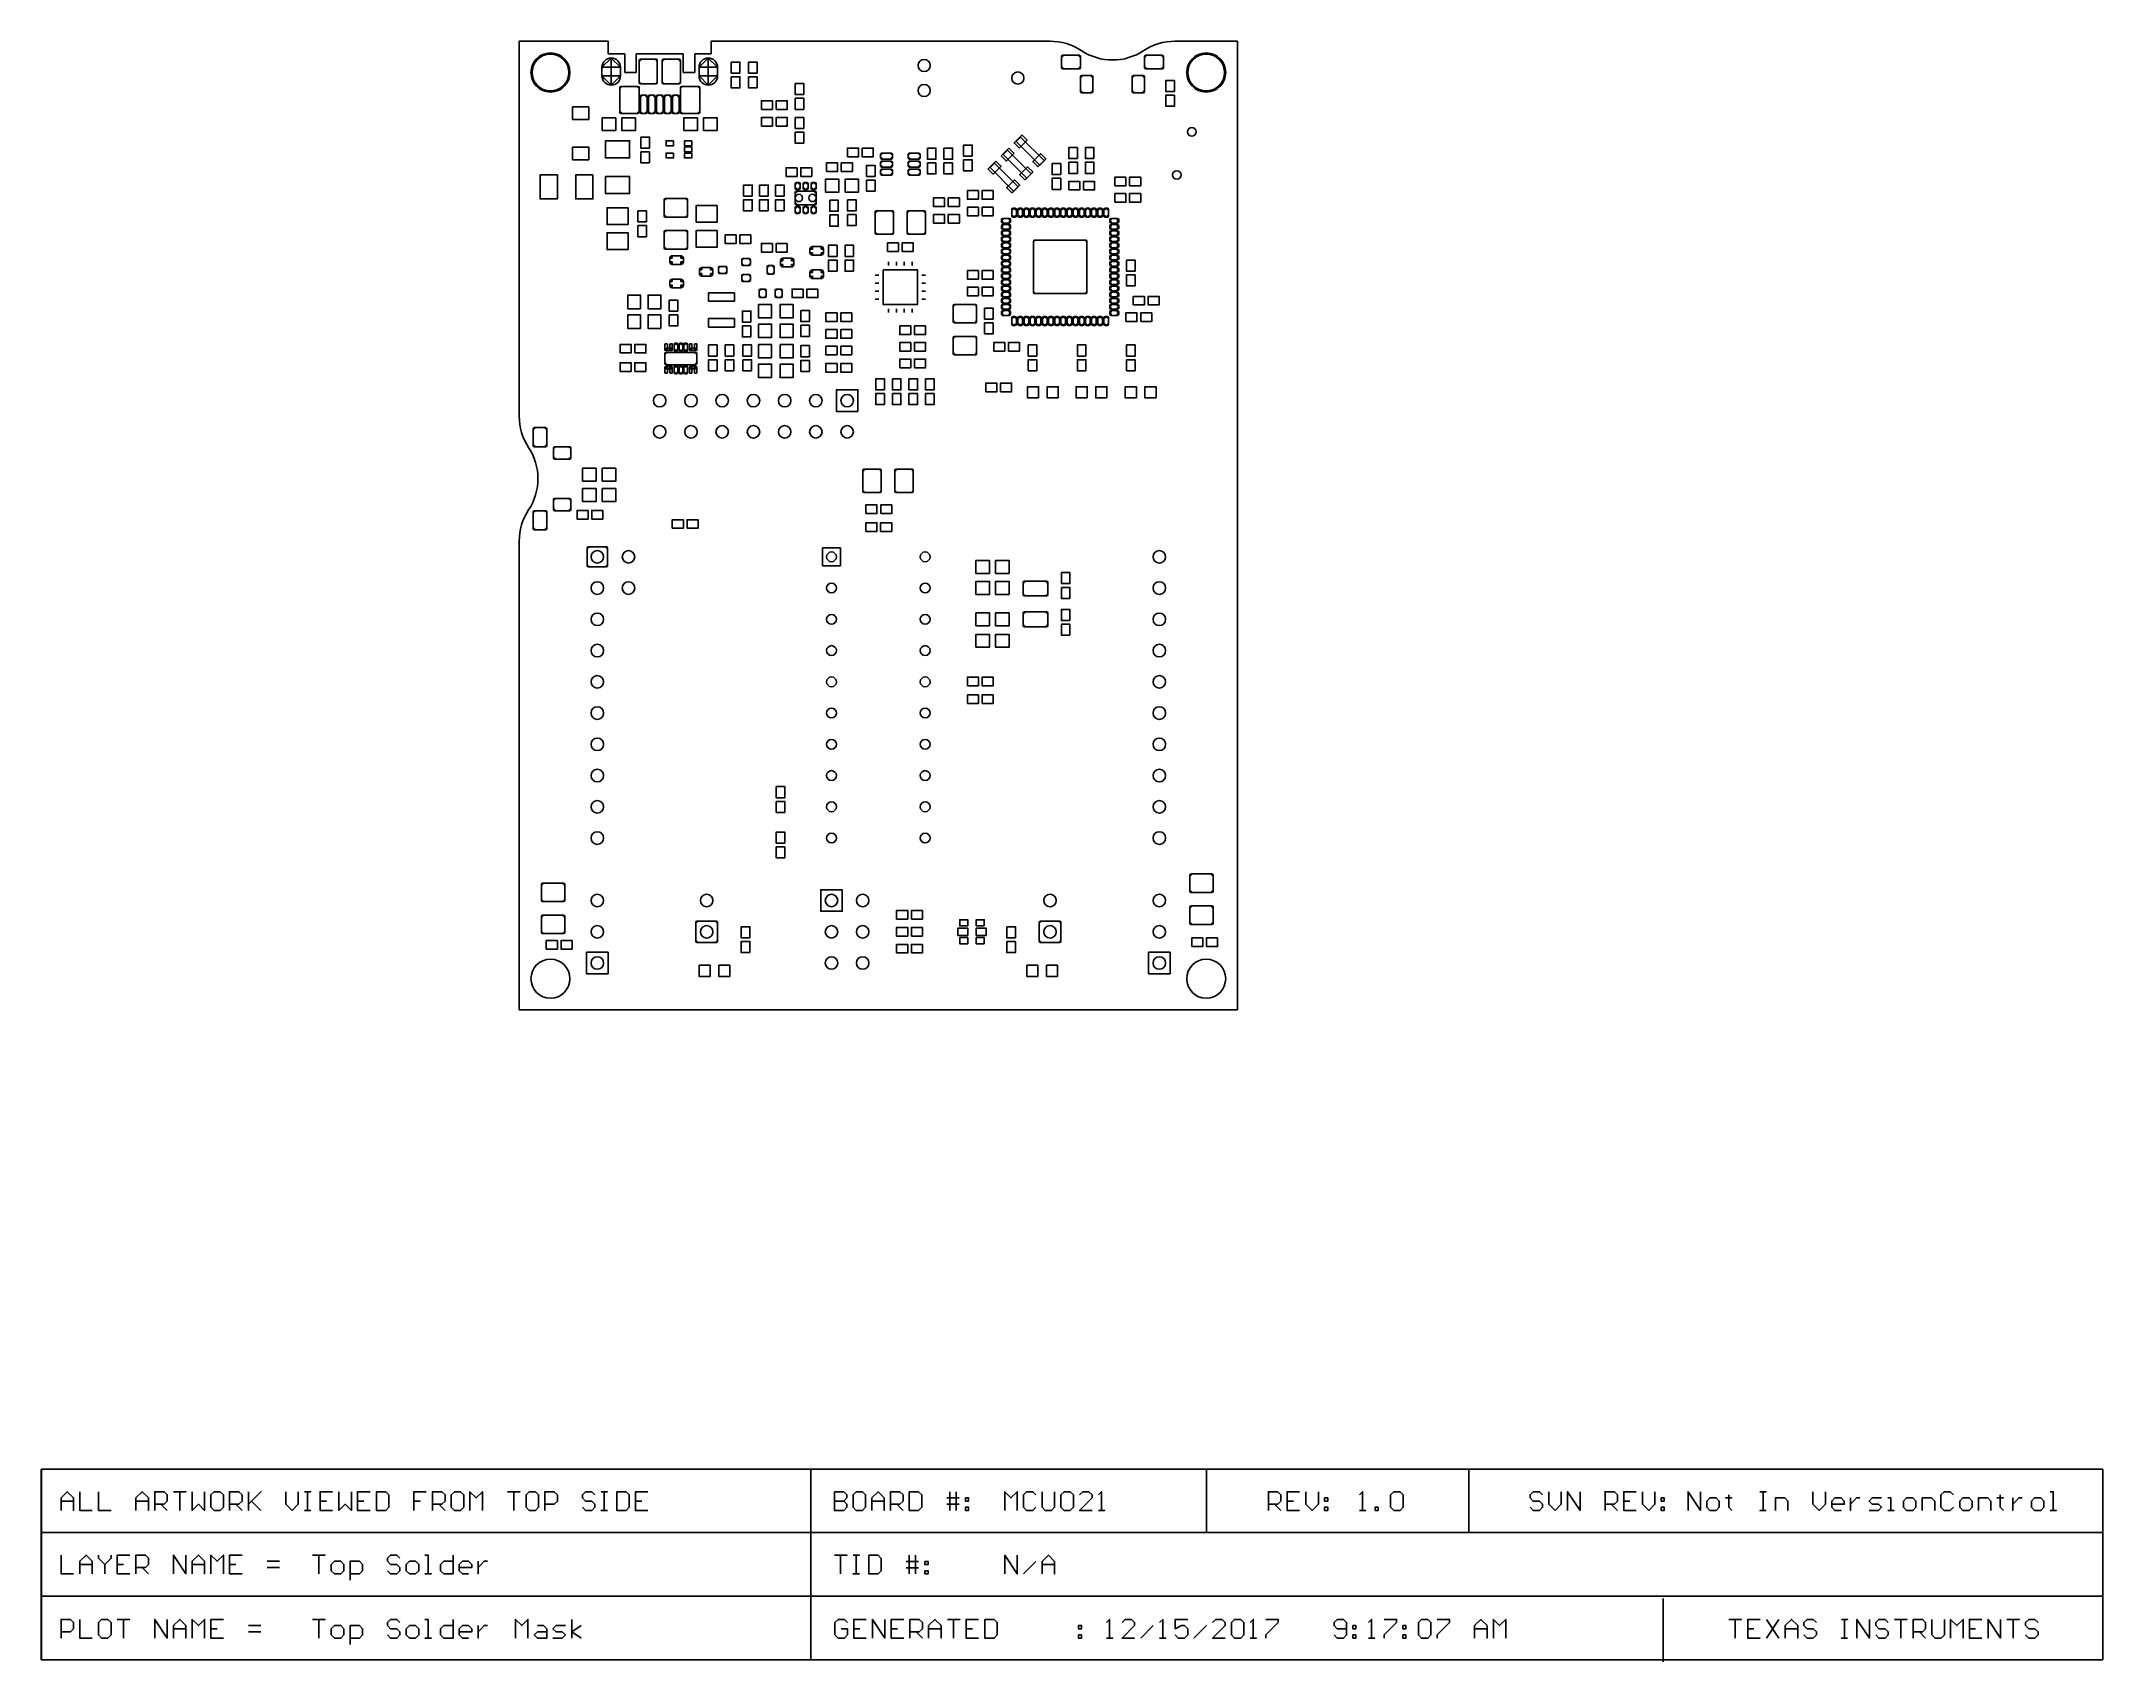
# Model space of a CAD drawing. Extents: x 22 to 190, y 82 to 214.
import ezdxf

# ---------------------------------------------------------------- set-up
doc = ezdxf.new("R2010")
doc.units = 0
doc.layers.add('Layer_1', color=7, linetype='CONTINUOUS')

msp = doc.modelspace()

# ---------------------------------------------------------------- linework, layer by layer
at = {"layer": 'Layer_1', "color": 7}
for points in [[(60.909076, 183.535988), (60.909076, 214.004213)], [(60.909076, 214.004213), (68.141747, 214.004213)], [(68.141747, 212.988615), (68.141747, 214.004213)], [(68.141747, 212.988615), (69.486767, 212.988615)], [(69.486767, 211.46519), (69.486767, 212.988615)], [(70.425752, 211.46519), (70.425752, 212.988615)], [(70.425752, 212.988615), (74.232416, 212.988615)], [(74.232416, 211.46519), (74.232416, 212.988615)], [(75.1714, 212.988615), (76.516421, 212.988615)], [(75.1714, 211.46519), (75.1714, 212.988615)], [(76.516421, 212.988615), (76.516421, 214.004213)], [(76.516421, 214.004213), (104.051304, 214.004213)], [(105.080371, 212.860897), (105.080371, 212.760859)], [(106.429191, 212.760859), (106.429191, 212.860635)], [(111.824524, 212.860897), (111.824524, 212.760859)], [(113.173344, 212.760859), (113.173344, 212.860635)], [(114.202411, 214.004213), (119.277964, 214.004213)], [(119.277964, 173.379896), (119.277964, 214.004213)], [(69.13198, 211.889218), (68.382584, 211.889218), (67.633187, 211.889218)], [(67.633187, 211.189449), (67.633187, 211.189449), (68.382584, 211.189449), (68.382584, 211.889218)], [(68.382584, 212.638993), (68.382584, 211.889218)], [(68.382584, 211.889218), (68.382584, 212.63873)], [(68.382584, 211.189449), (69.13198, 211.189449)], [(68.382584, 210.439674), (68.382584, 211.189449)], [(68.382584, 211.189449), (68.382584, 210.439674)], [(69.486767, 211.46519), (70.425752, 211.46519)], [(70.753626, 212.4407), (70.655682, 212.4407)], [(70.753626, 212.538692), (70.753626, 212.4407)], [(72.031155, 212.4407), (72.031155, 212.538954)], [(72.129098, 212.4407), (72.031155, 212.4407)], [(72.627013, 212.4407), (72.528809, 212.4407)], [(72.627013, 212.538692), (72.627013, 212.4407)], [(73.904542, 212.4407), (73.904542, 212.538954)], [(74.002486, 212.4407), (73.904542, 212.4407)], [(74.232416, 211.46519), (75.1714, 211.46519)], [(77.024981, 211.889218), (76.275584, 211.889218), (75.526187, 211.889218)], [(75.526187, 211.189449), (75.526187, 211.189449), (76.275584, 211.189449), (76.275584, 211.889218)], [(76.275584, 212.638993), (76.275584, 211.889218)], [(76.275584, 211.889218), (76.275584, 212.63873)], [(76.275584, 211.189449), (77.024981, 211.189449)], [(76.275584, 210.439674), (76.275584, 211.189449)], [(76.275584, 211.189449), (76.275584, 210.439674)], [(105.080371, 212.760859), (104.980372, 212.760859)], [(104.980372, 211.86104), (104.980372, 211.86104), (105.080371, 211.86104)], [(105.080371, 211.86104), (105.080371, 211.761238)], [(106.529191, 212.760859), (106.429191, 212.760859)], [(106.429191, 211.86104), (106.529191, 211.86104)], [(106.429191, 211.761002), (106.429191, 211.86104)], [(106.628409, 211.112026), (106.529191, 211.112026)], [(106.628409, 211.21154), (106.628409, 211.112026)], [(107.42882, 211.112026), (107.42882, 211.211304)], [(107.528299, 211.112026), (107.42882, 211.112026)], [(110.824894, 211.112026), (110.725416, 211.112026)], [(110.824894, 211.21154), (110.824894, 211.112026)], [(111.625045, 211.112026), (111.625045, 211.211304)], [(111.724524, 211.112026), (111.625045, 211.112026)], [(111.824524, 212.760859), (111.724524, 212.760859)], [(111.724524, 211.86104), (111.724524, 211.86104), (111.824524, 211.86104)], [(111.824524, 211.86104), (111.824524, 211.761238)], [(113.273343, 212.760859), (113.173344, 212.760859)], [(113.173344, 211.86104), (113.273343, 211.86104)], [(113.173344, 211.761002), (113.173344, 211.86104)], [(69.183516, 210.238076), (69.082007, 210.238076)], [(69.183516, 210.339662), (69.183516, 210.238076)], [(70.553913, 210.238076), (70.553913, 210.339662)], [(70.655422, 210.238076), (70.553913, 210.238076)], [(70.655682, 210.63773), (70.655682, 210.63773), (70.753626, 210.63773)], [(70.753626, 210.63773), (70.753626, 210.539712)], [(70.8549, 209.520572), (70.755395, 209.520572)], [(70.8549, 209.620085), (70.8549, 209.520572)], [(71.205601, 209.520572), (71.205601, 209.620085)], [(71.30508, 209.520572), (71.205601, 209.520572)], [(71.504297, 209.520572), (71.404819, 209.520572)], [(71.504297, 209.620085), (71.504297, 209.520572)], [(71.855024, 209.520572), (71.855024, 209.620085)], [(71.954503, 209.520572), (71.855024, 209.520572)], [(72.031155, 210.63773), (72.129359, 210.63773)], [(72.031155, 210.539712), (72.031155, 210.63773)], [(72.153721, 209.520572), (72.054242, 209.520572)], [(72.153721, 209.620085), (72.153721, 209.520572)], [(72.504447, 209.520572), (72.504447, 209.620085)], [(72.603926, 209.520572), (72.504447, 209.520572)], [(72.52907, 210.63773), (72.52907, 210.63773), (72.627013, 210.63773)], [(72.627013, 210.63773), (72.627013, 210.539712)], [(72.803144, 209.520572), (72.703665, 209.520572)], [(72.803144, 209.620085), (72.803144, 209.520572)], [(73.15387, 209.520572), (73.15387, 209.620085)], [(73.253349, 209.520572), (73.15387, 209.520572)], [(73.452567, 209.520572), (73.353088, 209.520572)], [(73.452567, 209.620085), (73.452567, 209.520572)], [(73.803268, 209.520572), (73.803268, 209.620085)], [(73.902772, 209.520572), (73.803268, 209.520572)], [(73.904542, 210.63773), (74.002486, 210.63773)], [(73.904542, 210.539712), (73.904542, 210.63773)], [(74.104255, 210.238076), (74.002486, 210.238076)], [(74.104255, 210.339662), (74.104255, 210.238076)], [(75.474652, 210.238076), (75.474652, 210.339662)], [(75.576161, 210.238076), (75.474652, 210.238076)], [(106.52893, 209.911306), (106.52893, 209.911306), (106.628409, 209.911306)], [(106.628409, 209.911306), (106.628409, 209.811792)], [(107.42882, 209.911306), (107.528299, 209.911306)], [(107.42882, 209.811792), (107.42882, 209.911306)], [(110.725416, 209.911306), (110.725416, 209.911306), (110.824894, 209.911306)], [(110.824894, 209.911306), (110.824894, 209.811792)], [(111.625045, 209.911306), (111.724524, 209.911306)], [(111.625045, 209.811792), (111.625045, 209.911306)], [(69.082007, 208.242166), (69.082007, 208.242166), (69.183516, 208.242166)], [(69.183516, 208.242166), (69.183516, 208.140606)], [(70.553913, 208.242166), (70.655682, 208.242166)], [(70.553913, 208.140606), (70.553913, 208.242166)], [(70.755395, 208.239884), (70.755395, 208.239884), (70.8549, 208.239884)], [(70.8549, 208.239884), (70.8549, 208.140606)], [(71.205601, 208.239884), (71.30508, 208.239884)], [(71.205601, 208.140344), (71.205601, 208.239884)], [(71.404819, 208.239884), (71.404819, 208.239884), (71.504297, 208.239884)], [(71.504297, 208.239884), (71.504297, 208.140606)], [(71.855024, 208.239884), (71.954503, 208.239884)], [(71.855024, 208.140344), (71.855024, 208.239884)], [(72.054242, 208.239884), (72.054242, 208.239884), (72.153721, 208.239884)], [(72.153721, 208.239884), (72.153721, 208.140606)], [(72.504447, 208.239884), (72.603926, 208.239884)], [(72.504447, 208.140344), (72.504447, 208.239884)], [(72.703665, 208.239884), (72.703665, 208.239884), (72.803144, 208.239884)], [(72.803144, 208.239884), (72.803144, 208.140606)], [(73.15387, 208.239884), (73.253349, 208.239884)], [(73.15387, 208.140344), (73.15387, 208.239884)], [(73.353088, 208.239884), (73.353088, 208.239884), (73.452567, 208.239884)], [(73.452567, 208.239884), (73.452567, 208.140606)], [(73.803268, 208.239884), (73.902772, 208.239884)], [(73.803268, 208.140344), (73.803268, 208.239884)], [(74.002746, 208.242166), (74.002746, 208.242166), (74.104255, 208.242166)], [(74.104255, 208.242166), (74.104255, 208.140606)], [(75.474652, 208.242166), (75.576161, 208.242166)], [(75.474652, 208.140606), (75.474652, 208.242166)], [(90.383328, 204.81778), (90.283355, 204.81778)], [(90.283355, 204.517928), (90.283355, 204.517928), (90.383328, 204.517928)], [(90.383328, 204.917818), (90.383328, 204.81778)], [(90.383328, 204.517928), (90.383328, 204.41789)], [(91.13249, 204.81778), (91.13249, 204.917818)], [(91.23249, 204.81778), (91.13249, 204.81778)], [(91.13249, 204.517928), (91.23249, 204.517928)], [(91.13249, 204.41789), (91.13249, 204.517928)], [(92.63131, 204.81778), (92.53131, 204.81778)], [(92.53131, 204.517928), (92.53131, 204.517928), (92.63131, 204.517928)], [(92.63131, 204.917818), (92.63131, 204.81778)], [(92.63131, 204.517928), (92.63131, 204.41789)], [(93.380706, 204.81778), (93.380706, 204.917818)], [(93.480706, 204.81778), (93.380706, 204.81778)], [(93.380706, 204.517928), (93.480445, 204.517928)], [(93.380706, 204.41789), (93.380706, 204.517928)], [(90.383328, 204.168044), (90.283355, 204.168044)], [(90.283355, 203.868191), (90.283355, 203.868191), (90.383328, 203.868191)], [(90.383328, 203.518307), (90.283355, 203.518307)], [(90.283355, 203.218455), (90.283355, 203.218455), (90.383328, 203.218455)], [(90.383328, 204.268082), (90.383328, 204.168044)], [(90.383328, 203.868191), (90.383328, 203.768153)], [(90.383328, 203.618345), (90.383328, 203.518307)], [(90.383328, 203.218455), (90.383328, 203.118417)], [(91.13249, 204.168044), (91.13249, 204.268082)], [(91.23249, 204.168044), (91.13249, 204.168044)], [(91.13249, 203.868191), (91.23249, 203.868191)], [(91.13249, 203.768153), (91.13249, 203.868191)], [(91.13249, 203.518307), (91.13249, 203.618345)], [(91.23249, 203.518307), (91.13249, 203.518307)], [(91.13249, 203.218455), (91.23249, 203.218455)], [(91.13249, 203.118417), (91.13249, 203.218455)], [(92.63131, 204.168044), (92.53131, 204.168044)], [(92.53131, 203.868191), (92.53131, 203.868191), (92.63131, 203.868191)], [(92.63131, 203.518307), (92.53131, 203.518307)], [(92.53131, 203.218455), (92.53131, 203.218455), (92.63131, 203.218455)], [(92.63131, 204.268082), (92.63131, 204.168044)], [(92.63131, 203.868191), (92.63131, 203.768153)], [(92.63131, 203.618345), (92.63131, 203.518307)], [(92.63131, 203.218455), (92.63131, 203.118417)], [(93.380706, 204.168044), (93.380706, 204.268082)], [(93.480706, 204.168044), (93.380706, 204.168044)], [(93.380706, 203.868191), (93.480445, 203.868191)], [(93.380706, 203.768153), (93.380706, 203.868191)], [(93.380706, 203.518307), (93.380706, 203.618345)], [(93.480706, 203.518307), (93.380706, 203.518307)], [(93.380706, 203.218455), (93.480445, 203.218455)], [(93.380706, 203.118417), (93.380706, 203.218455)], [(72.797548, 201.120224), (72.69885, 201.120224)], [(72.797548, 201.219239), (72.797548, 201.120224)], [(74.49811, 201.120224), (74.49811, 201.219239)], [(74.597094, 201.120224), (74.49811, 201.120224)], [(83.438969, 202.419173), (83.33949, 202.419173)], [(83.33949, 202.068527), (83.33949, 202.068527), (83.438969, 202.068527)], [(83.439229, 201.718905), (83.33949, 201.718905)], [(83.438969, 202.518712), (83.438969, 202.419173)], [(83.438969, 202.068527), (83.438969, 201.969014)], [(83.439229, 201.818943), (83.439229, 201.718905)], [(83.639696, 202.419173), (83.639696, 202.518712)], [(83.739175, 202.419173), (83.639696, 202.419173)], [(83.639696, 202.068527), (83.739175, 202.068527)], [(83.639696, 201.969014), (83.639696, 202.068527)], [(84.088392, 202.419173), (83.988913, 202.419173)], [(83.988913, 202.068527), (83.988913, 202.068527), (84.088392, 202.068527)], [(84.088392, 202.518712), (84.088392, 202.419173)], [(84.088392, 202.068527), (84.088392, 201.969014)], [(84.289119, 202.419173), (84.289119, 202.518712)], [(84.388598, 202.419173), (84.289119, 202.419173)], [(84.289119, 202.068527), (84.388598, 202.068527)], [(84.289119, 201.969014), (84.289119, 202.068527)], [(84.737789, 202.419173), (84.63831, 202.419173)], [(84.63831, 202.068527), (84.63831, 202.068527), (84.737789, 202.068527)], [(84.737789, 202.518712), (84.737789, 202.419173)], [(84.737789, 202.068527), (84.737789, 201.969014)], [(84.938022, 201.718905), (84.938022, 201.818943)], [(85.038021, 201.718905), (84.938022, 201.718905)], [(84.938543, 202.419173), (84.938543, 202.518712)], [(85.038021, 202.419173), (84.938543, 202.419173)], [(84.938543, 202.068527), (85.038021, 202.068527)], [(84.938543, 201.969014), (84.938543, 202.068527)], [(72.69859, 199.818704), (72.69859, 199.818704), (72.797548, 199.818704)], [(72.797548, 199.818704), (72.797548, 199.719952)], [(74.49811, 199.818704), (74.597094, 199.818704)], [(74.49811, 199.71969), (74.49811, 199.818704)], [(83.33923, 200.819349), (83.33923, 200.819349), (83.439229, 200.819349)], [(83.438969, 200.469963), (83.33949, 200.469963)], [(83.33949, 200.119081), (83.33949, 200.119081), (83.438969, 200.119081)], [(83.438969, 200.569502), (83.438969, 200.469963)], [(83.438969, 200.119081), (83.438969, 200.019804)], [(83.439229, 200.819349), (83.439229, 200.719547)], [(83.639696, 200.469963), (83.639696, 200.569502)], [(83.739175, 200.469963), (83.639696, 200.469963)], [(83.639696, 200.119081), (83.739175, 200.119081)], [(83.639696, 200.019542), (83.639696, 200.119081)], [(84.088392, 200.469963), (83.988913, 200.469963)], [(83.988913, 200.119081), (83.988913, 200.119081), (84.088392, 200.119081)], [(84.088392, 200.569502), (84.088392, 200.469963)], [(84.088392, 200.119081), (84.088392, 200.019804)], [(84.289119, 200.469963), (84.289119, 200.569502)], [(84.388598, 200.469963), (84.289119, 200.469963)], [(84.289119, 200.119081), (84.388598, 200.119081)], [(84.289119, 200.019542), (84.289119, 200.119081)], [(84.737789, 200.469963), (84.63831, 200.469963)], [(84.63831, 200.119081), (84.63831, 200.119081), (84.737789, 200.119081)], [(84.737789, 200.569502), (84.737789, 200.469963)], [(84.737789, 200.119081), (84.737789, 200.019804)], [(84.938022, 200.819349), (85.038021, 200.819349)], [(84.938022, 200.719311), (84.938022, 200.819349)], [(84.938543, 200.469963), (84.938543, 200.569502)], [(85.038021, 200.469963), (84.938543, 200.469963)], [(84.938543, 200.119081), (85.038021, 200.119081)], [(84.938543, 200.019542), (84.938543, 200.119081)], [(89.932628, 200.120603), (89.83367, 200.120603)], [(89.932628, 200.219618), (89.932628, 200.120603)], [(91.233505, 200.120603), (91.233505, 200.219618)], [(91.332463, 200.120603), (91.233505, 200.120603)], [(92.530295, 200.120603), (92.431337, 200.120603)], [(92.530295, 200.219618), (92.530295, 200.120603)], [(93.831172, 200.120603), (93.831172, 200.219618)], [(93.93013, 200.120603), (93.831172, 200.120603)], [(100.225092, 199.489389), (100.104817, 199.489389)], [(100.225092, 199.60976), (100.225092, 199.489389)], [(100.723762, 199.489389), (100.723762, 199.60976)], [(100.844063, 199.489389), (100.723762, 199.489389)], [(101.053432, 200.319158), (100.933131, 200.319158)], [(100.933131, 199.820226), (100.933131, 199.820226), (101.053432, 199.820226)], [(101.053432, 200.439503), (101.053432, 200.319158)], [(101.053432, 199.820226), (101.053432, 199.699881)], [(101.192499, 200.319158), (101.192499, 200.439503)], [(101.312774, 200.319158), (101.192499, 200.319158)], [(101.192499, 199.820226), (101.312774, 199.820226)], [(101.192499, 199.699881), (101.192499, 199.820226)], [(101.553116, 200.319158), (101.432815, 200.319158)], [(101.432815, 199.820226), (101.432815, 199.820226), (101.553116, 199.820226)], [(101.553116, 200.439503), (101.553116, 200.319158)], [(101.553116, 199.820226), (101.553116, 199.699881)], [(101.692183, 200.319158), (101.692183, 200.439503)], [(101.812485, 200.319158), (101.692183, 200.319158)], [(101.692183, 199.820226), (101.812485, 199.820226)], [(101.692183, 199.699881), (101.692183, 199.820226)], [(102.052801, 200.319158), (101.932499, 200.319158)], [(101.932499, 199.820226), (101.932499, 199.820226), (102.052801, 199.820226)], [(102.052801, 200.439503), (102.052801, 200.319158)], [(102.052801, 199.820226), (102.052801, 199.699881)], [(102.191868, 200.319158), (102.191868, 200.439503)], [(102.312169, 200.319158), (102.191868, 200.319158)], [(102.191868, 199.820226), (102.312169, 199.820226)], [(102.191868, 199.699881), (102.191868, 199.820226)], [(102.552485, 200.319158), (102.43221, 200.319158)], [(102.43221, 199.820226), (102.43221, 199.820226), (102.552485, 199.820226)], [(102.552485, 200.439503), (102.552485, 200.319158)], [(102.552485, 199.820226), (102.552485, 199.699881)], [(102.691552, 200.319158), (102.691552, 200.439503)], [(102.811854, 200.319158), (102.691552, 200.319158)], [(102.691552, 199.820226), (102.811854, 199.820226)], [(102.691552, 199.699881), (102.691552, 199.820226)], [(103.05217, 200.319158), (102.931894, 200.319158)], [(102.931894, 199.820226), (102.931894, 199.820226), (103.05217, 199.820226)], [(103.05217, 200.439503), (103.05217, 200.319158)], [(103.05217, 199.820226), (103.05217, 199.699881)], [(103.191263, 200.319158), (103.191263, 200.439503)], [(103.311538, 200.319158), (103.191263, 200.319158)], [(103.191263, 199.820226), (103.311538, 199.820226)], [(103.191263, 199.699881), (103.191263, 199.820226)], [(103.55188, 200.319158), (103.431579, 200.319158)], [(103.431579, 199.820226), (103.431579, 199.820226), (103.55188, 199.820226)], [(103.55188, 200.439503), (103.55188, 200.319158)], [(103.55188, 199.820226), (103.55188, 199.699881)], [(103.690947, 200.319158), (103.690947, 200.439503)], [(103.811222, 200.319158), (103.690947, 200.319158)], [(103.690947, 199.820226), (103.811222, 199.820226)], [(103.690947, 199.699881), (103.690947, 199.820226)], [(104.051565, 200.319158), (103.931263, 200.319158)], [(103.931263, 199.820226), (103.931263, 199.820226), (104.051565, 199.820226)], [(104.051565, 200.439503), (104.051565, 200.319158)], [(104.051565, 199.820226), (104.051565, 199.699881)], [(104.190632, 200.319158), (104.190632, 200.439503)], [(104.310907, 200.319158), (104.190632, 200.319158)], [(104.190632, 199.820226), (104.310907, 199.820226)], [(104.190632, 199.699881), (104.190632, 199.820226)], [(104.551249, 200.319158), (104.430948, 200.319158)], [(104.430948, 199.820226), (104.430948, 199.820226), (104.551249, 199.820226)], [(104.551249, 200.439503), (104.551249, 200.319158)], [(104.551249, 199.820226), (104.551249, 199.699881)], [(104.690316, 200.319158), (104.690316, 200.439503)], [(104.810617, 200.319158), (104.690316, 200.319158)], [(104.690316, 199.820226), (104.810617, 199.820226)], [(104.690316, 199.699881), (104.690316, 199.820226)], [(105.050933, 200.319158), (104.930632, 200.319158)], [(104.930632, 199.820226), (104.930632, 199.820226), (105.050933, 199.820226)], [(105.050933, 200.439503), (105.050933, 200.319158)], [(105.050933, 199.820226), (105.050933, 199.699881)], [(105.190001, 200.319158), (105.190001, 200.439503)], [(105.310302, 200.319158), (105.190001, 200.319158)], [(105.190001, 199.820226), (105.310302, 199.820226)], [(105.190001, 199.699881), (105.190001, 199.820226)], [(105.550618, 200.319158), (105.430343, 200.319158)], [(105.430343, 199.820226), (105.430343, 199.820226), (105.550618, 199.820226)], [(105.550618, 200.439503), (105.550618, 200.319158)], [(105.550618, 199.820226), (105.550618, 199.699881)], [(105.689685, 200.319158), (105.689685, 200.439503)], [(105.809986, 200.319158), (105.689685, 200.319158)], [(105.689685, 199.820226), (105.809986, 199.820226)], [(105.689685, 199.699881), (105.689685, 199.820226)], [(106.050302, 200.319158), (105.930027, 200.319158)], [(105.930027, 199.820226), (105.930027, 199.820226), (106.050302, 199.820226)], [(106.050302, 200.439503), (106.050302, 200.319158)], [(106.050302, 199.820226), (106.050302, 199.699881)], [(106.18937, 200.319158), (106.18937, 200.439503)], [(106.309671, 200.319158), (106.18937, 200.319158)], [(106.18937, 199.820226), (106.309671, 199.820226)], [(106.18937, 199.699881), (106.18937, 199.820226)], [(106.549987, 200.319158), (106.429712, 200.319158)], [(106.429712, 199.820226), (106.429712, 199.820226), (106.549987, 199.820226)], [(106.549987, 200.439503), (106.549987, 200.319158)], [(106.549987, 199.820226), (106.549987, 199.699881)], [(106.68908, 200.319158), (106.68908, 200.439503)], [(106.809355, 200.319158), (106.68908, 200.319158)], [(106.68908, 199.820226), (106.809355, 199.820226)], [(106.68908, 199.699881), (106.68908, 199.820226)], [(107.049697, 200.319158), (106.929396, 200.319158)], [(106.929396, 199.820226), (106.929396, 199.820226), (107.049697, 199.820226)], [(107.049697, 200.439503), (107.049697, 200.319158)], [(107.049697, 199.820226), (107.049697, 199.699881)], [(107.188765, 200.319158), (107.188765, 200.439503)], [(107.30904, 200.319158), (107.188765, 200.319158)], [(107.188765, 199.820226), (107.30904, 199.820226)], [(107.188765, 199.699881), (107.188765, 199.820226)], [(107.549382, 200.319158), (107.429081, 200.319158)], [(107.429081, 199.820226), (107.429081, 199.820226), (107.549382, 199.820226)], [(107.549382, 200.439503), (107.549382, 200.319158)], [(107.549382, 199.820226), (107.549382, 199.699881)], [(107.688449, 200.319158), (107.688449, 200.439503)], [(107.808724, 200.319158), (107.688449, 200.319158)], [(107.688449, 199.820226), (107.808724, 199.820226)], [(107.688449, 199.699881), (107.688449, 199.820226)], [(108.049066, 200.319158), (107.928765, 200.319158)], [(107.928765, 199.820226), (107.928765, 199.820226), (108.049066, 199.820226)], [(108.049066, 200.439503), (108.049066, 200.319158)], [(108.049066, 199.820226), (108.049066, 199.699881)], [(108.188134, 200.319158), (108.188134, 200.439503)], [(108.308435, 200.319158), (108.188134, 200.319158)], [(108.188134, 199.820226), (108.308435, 199.820226)], [(108.188134, 199.699881), (108.188134, 199.820226)], [(108.548751, 200.319158), (108.42845, 200.319158)], [(108.42845, 199.820226), (108.42845, 199.820226), (108.548751, 199.820226)], [(108.548751, 200.439503), (108.548751, 200.319158)], [(108.548751, 199.820226), (108.548751, 199.699881)], [(108.687818, 200.319158), (108.687818, 200.439503)], [(108.808119, 200.319158), (108.687818, 200.319158)], [(108.687818, 199.820226), (108.808119, 199.820226)], [(108.687818, 199.699881), (108.687818, 199.820226)], [(109.017488, 199.489389), (108.896927, 199.489389)], [(109.017488, 199.60976), (109.017488, 199.489389)], [(109.516157, 199.489389), (109.516157, 199.60976)], [(109.636432, 199.489389), (109.516157, 199.489389)], [(72.797548, 198.521278), (72.69885, 198.521278)], [(72.797548, 198.620293), (72.797548, 198.521278)], [(74.49811, 198.521278), (74.49811, 198.620293)], [(74.597094, 198.521278), (74.49811, 198.521278)], [(89.83367, 198.419193), (89.83367, 198.419193), (89.932628, 198.419193)], [(89.932628, 198.419193), (89.932628, 198.320441)], [(91.233505, 198.419193), (91.332463, 198.419193)], [(91.233505, 198.320178), (91.233505, 198.419193)], [(92.431337, 198.419193), (92.431337, 198.419193), (92.530295, 198.419193)], [(92.530295, 198.419193), (92.530295, 198.320441)], [(93.831172, 198.419193), (93.93013, 198.419193)], [(93.831172, 198.320178), (93.831172, 198.419193)], [(100.104817, 199.350259), (100.104817, 199.350259), (100.225092, 199.350259)], [(100.225092, 198.989723), (100.104817, 198.989723)], [(100.104817, 198.850593), (100.104817, 198.850593), (100.225092, 198.850593)], [(100.225092, 198.489794), (100.104817, 198.489794)], [(100.104817, 198.350638), (100.104817, 198.350638), (100.225092, 198.350638)], [(100.225092, 197.990102), (100.104817, 197.990102)], [(100.104817, 197.850972), (100.104817, 197.850972), (100.225092, 197.850972)], [(100.225092, 199.350259), (100.225092, 199.229914)], [(100.225092, 199.110068), (100.225092, 198.989723)], [(100.225092, 198.850593), (100.225092, 198.730222)], [(100.225092, 198.610139), (100.225092, 198.489794)], [(100.225092, 198.350638), (100.225092, 198.230293)], [(100.225092, 198.110447), (100.225092, 197.990102)], [(100.225092, 197.850972), (100.225092, 197.730627)], [(100.723762, 199.350259), (100.844063, 199.350259)], [(100.723762, 199.229914), (100.723762, 199.350259)], [(100.723762, 198.989723), (100.723762, 199.110068)], [(100.844063, 198.989723), (100.723762, 198.989723)], [(100.723762, 198.850593), (100.844063, 198.850593)], [(100.723762, 198.730222), (100.723762, 198.850593)], [(100.723762, 198.489794), (100.723762, 198.610139)], [(100.844063, 198.489794), (100.723762, 198.489794)], [(100.723762, 198.350638), (100.844063, 198.350638)], [(100.723762, 198.230293), (100.723762, 198.350638)], [(100.723762, 197.990102), (100.723762, 198.110447)], [(100.844063, 197.990102), (100.723762, 197.990102)], [(100.723762, 197.850972), (100.844063, 197.850972)], [(100.723762, 197.730627), (100.723762, 197.850972)], [(102.789782, 197.752954), (102.697409, 197.752954)], [(102.789782, 197.845384), (102.789782, 197.752954)], [(106.951234, 197.752954), (106.951234, 197.845646)], [(107.043607, 197.752954), (106.951234, 197.752954)], [(109.017488, 198.989723), (108.896927, 198.989723)], [(109.017488, 198.489794), (108.896927, 198.489794)], [(109.017488, 197.990102), (108.896927, 197.990102)], [(108.897187, 199.350259), (108.897187, 199.350259), (109.017488, 199.350259)], [(108.897187, 198.850593), (108.897187, 198.850593), (109.017488, 198.850593)], [(108.897187, 198.350638), (108.897187, 198.350638), (109.017488, 198.350638)], [(108.897187, 197.850972), (108.897187, 197.850972), (109.017488, 197.850972)], [(109.017488, 199.350259), (109.017488, 199.229914)], [(109.017488, 199.110068), (109.017488, 198.989723)], [(109.017488, 198.850593), (109.017488, 198.730222)], [(109.017488, 198.610139), (109.017488, 198.489794)], [(109.017488, 198.350638), (109.017488, 198.230293)], [(109.017488, 198.110447), (109.017488, 197.990102)], [(109.017488, 197.850972), (109.017488, 197.730627)], [(109.516157, 199.350259), (109.636432, 199.350259)], [(109.516157, 199.229914), (109.516157, 199.350259)], [(109.516157, 198.989723), (109.516157, 199.110068)], [(109.636432, 198.989723), (109.516157, 198.989723)], [(109.516157, 198.850593), (109.636432, 198.850593)], [(109.516157, 198.730222), (109.516157, 198.850593)], [(109.516157, 198.489794), (109.516157, 198.610139)], [(109.636432, 198.489794), (109.516157, 198.489794)], [(109.516157, 198.350638), (109.636432, 198.350638)], [(109.516157, 198.230293), (109.516157, 198.350638)], [(109.516157, 197.990102), (109.516157, 198.110447)], [(109.636432, 197.990102), (109.516157, 197.990102)], [(109.516157, 197.850972), (109.636432, 197.850972)], [(109.516157, 197.730627), (109.516157, 197.850972)], [(72.69859, 197.219758), (72.69859, 197.219758), (72.797548, 197.219758)], [(72.797548, 197.219758), (72.797548, 197.120743)], [(73.348247, 196.370968), (73.148274, 196.370968)], [(73.148535, 196.071116), (73.148535, 196.071116), (73.348247, 196.071116)], [(73.348247, 196.570809), (73.348247, 196.370968)], [(73.348247, 196.071116), (73.348247, 195.871302)], [(74.04767, 196.370968), (74.04767, 196.571045)], [(74.247382, 196.370968), (74.04767, 196.370968)], [(74.04767, 196.071116), (74.247382, 196.071116)], [(74.04767, 195.871302), (74.04767, 196.071116)], [(74.49811, 197.219758), (74.597094, 197.219758)], [(74.49811, 197.120743), (74.49811, 197.219758)], [(79.09251, 196.25671), (78.993292, 196.25671)], [(79.09251, 196.355988), (79.09251, 196.25671)], [(79.59347, 196.25671), (79.59347, 196.355988)], [(79.692689, 196.25671), (79.59347, 196.25671)], [(82.340355, 196.171154), (82.140382, 196.171154)], [(82.340355, 196.370968), (82.340355, 196.171154)], [(83.039778, 196.171154), (83.039778, 196.370968)], [(83.23949, 196.171154), (83.039778, 196.171154)], [(84.73831, 197.120743), (84.538337, 197.120743)], [(84.538597, 196.820891), (84.538597, 196.820891), (84.73831, 196.820891)], [(84.73831, 197.320583), (84.73831, 197.120743)], [(84.73831, 196.820891), (84.73831, 196.621077)], [(85.437472, 197.120743), (85.437472, 197.32082)], [(85.637185, 197.120743), (85.437472, 197.120743)], [(85.437472, 196.820891), (85.637445, 196.820891)], [(85.437472, 196.621077), (85.437472, 196.820891)], [(90.907895, 195.771264), (90.907895, 196.071116)], [(91.557319, 195.771264), (91.557319, 196.071116)], [(92.206742, 195.771264), (92.206742, 196.071116)], [(92.856139, 195.771264), (92.856139, 196.071116)], [(100.225092, 197.490173), (100.104817, 197.490173)], [(100.104817, 197.351043), (100.104817, 197.351043), (100.225092, 197.351043)], [(100.225092, 196.990507), (100.104817, 196.990507)], [(100.104817, 196.851351), (100.104817, 196.851351), (100.225092, 196.851351)], [(100.225092, 196.490552), (100.104817, 196.490552)], [(100.104817, 196.351423), (100.104817, 196.351423), (100.225092, 196.351423)], [(100.225092, 197.610518), (100.225092, 197.490173)], [(100.225092, 197.351043), (100.225092, 197.230699)], [(100.225092, 197.110852), (100.225092, 196.990507)], [(100.225092, 196.851351), (100.225092, 196.731006)], [(100.225092, 196.610924), (100.225092, 196.490552)], [(100.225092, 196.351423), (100.225092, 196.231078)], [(100.225092, 196.111231), (100.225092, 195.990886)], [(100.723762, 197.490173), (100.723762, 197.610518)], [(100.844063, 197.490173), (100.723762, 197.490173)], [(100.723762, 197.351043), (100.844063, 197.351043)], [(100.723762, 197.230699), (100.723762, 197.351043)], [(100.723762, 196.990507), (100.723762, 197.110852)], [(100.844063, 196.990507), (100.723762, 196.990507)], [(100.723762, 196.851351), (100.844063, 196.851351)], [(100.723762, 196.731006), (100.723762, 196.851351)], [(100.723762, 196.490552), (100.723762, 196.610924)], [(100.844063, 196.490552), (100.723762, 196.490552)], [(100.723762, 196.351423), (100.844063, 196.351423)], [(100.723762, 196.231078), (100.723762, 196.351423)], [(100.723762, 195.990886), (100.723762, 196.111231)], [(109.017488, 197.490173), (108.896927, 197.490173)], [(109.017488, 196.990507), (108.896927, 196.990507)], [(109.017488, 196.490552), (108.896927, 196.490552)], [(108.897187, 197.351043), (108.897187, 197.351043), (109.017488, 197.351043)], [(108.897187, 196.851351), (108.897187, 196.851351), (109.017488, 196.851351)], [(108.897187, 196.351423), (108.897187, 196.351423), (109.017488, 196.351423)], [(109.017488, 197.610518), (109.017488, 197.490173)], [(109.017488, 197.351043), (109.017488, 197.230699)], [(109.017488, 197.110852), (109.017488, 196.990507)], [(109.017488, 196.851351), (109.017488, 196.731006)], [(109.017488, 196.610924), (109.017488, 196.490552)], [(109.017488, 196.351423), (109.017488, 196.231078)], [(109.017488, 196.111231), (109.017488, 195.990886)], [(109.516157, 197.490173), (109.516157, 197.610518)], [(109.636432, 197.490173), (109.516157, 197.490173)], [(109.516157, 197.351043), (109.636432, 197.351043)], [(109.516157, 197.230699), (109.516157, 197.351043)], [(109.516157, 196.990507), (109.516157, 197.110852)], [(109.636432, 196.990507), (109.516157, 196.990507)], [(109.516157, 196.851351), (109.636432, 196.851351)], [(109.516157, 196.731006), (109.516157, 196.851351)], [(109.516157, 196.490552), (109.516157, 196.610924)], [(109.636432, 196.490552), (109.516157, 196.490552)], [(109.516157, 196.351423), (109.636432, 196.351423)], [(109.516157, 196.231078), (109.516157, 196.351423)], [(109.516157, 195.990886), (109.516157, 196.111231)], [(73.348247, 194.471791), (73.148274, 194.471791)], [(73.348247, 194.671605), (73.348247, 194.471791)], [(74.04767, 194.471791), (74.04767, 194.671867)], [(74.247382, 194.471791), (74.04767, 194.471791)], [(75.745941, 195.42138), (75.546229, 195.42138)], [(75.546229, 195.121527), (75.546229, 195.121527), (75.745941, 195.121527)], [(75.745941, 195.621194), (75.745941, 195.42138)], [(75.745941, 195.121527), (75.745941, 194.921713)], [(76.445364, 195.42138), (76.445364, 195.621456)], [(76.645077, 195.42138), (76.445364, 195.42138)], [(76.445364, 195.121527), (76.645337, 195.121527)], [(76.445364, 194.921713), (76.445364, 195.121527)], [(77.194266, 195.606974), (77.095022, 195.606974)], [(77.095022, 195.235786), (77.095022, 195.235786), (77.194266, 195.235786)], [(77.194266, 195.706251), (77.194266, 195.606974)], [(77.194266, 195.235786), (77.194266, 195.136508)], [(77.694966, 195.606974), (77.694966, 195.706251)], [(77.794184, 195.606974), (77.694966, 195.606974)], [(77.694966, 195.235786), (77.794445, 195.235786)], [(77.694966, 195.136508), (77.694966, 195.235786)], [(78.993292, 195.885522), (78.993292, 195.885522), (79.09251, 195.885522)], [(79.09251, 194.957263), (78.993292, 194.957263)], [(78.993292, 194.586049), (78.993292, 194.586049), (79.09251, 194.586049)], [(79.09251, 195.885522), (79.09251, 195.786245)], [(79.09251, 195.056514), (79.09251, 194.957263)], [(79.09251, 194.586049), (79.09251, 194.486772)], [(79.59347, 195.885522), (79.692689, 195.885522)], [(79.59347, 195.786245), (79.59347, 195.885522)], [(79.59347, 194.957263), (79.59347, 195.056514)], [(79.692689, 194.957263), (79.59347, 194.957263)], [(79.59347, 194.586049), (79.692689, 194.586049)], [(79.59347, 194.486772), (79.59347, 194.586049)], [(81.155719, 195.671987), (81.056501, 195.671987)], [(81.056501, 195.171035), (81.056501, 195.171035), (81.155719, 195.171035)], [(81.155719, 195.771264), (81.155719, 195.671987)], [(81.155719, 195.171035), (81.155719, 195.071758)], [(81.526748, 195.671987), (81.526748, 195.771264)], [(81.625966, 195.671987), (81.526748, 195.671987)], [(81.526748, 195.171035), (81.625966, 195.171035)], [(81.526748, 195.071758), (81.526748, 195.171035)], [(82.140643, 195.871302), (82.140643, 195.871302), (82.340355, 195.871302)], [(82.340355, 195.871302), (82.340355, 195.671488)], [(83.039778, 195.871302), (83.23949, 195.871302)], [(83.039778, 195.671488), (83.039778, 195.871302)], [(84.73831, 195.221566), (84.538337, 195.221566)], [(84.538597, 194.921713), (84.538597, 194.921713), (84.73831, 194.921713)], [(84.73831, 195.42138), (84.73831, 195.221566)], [(84.73831, 194.921713), (84.73831, 194.721637)], [(85.437472, 195.221566), (85.437472, 195.42138)], [(85.637185, 195.221566), (85.437472, 195.221566)], [(85.437472, 194.921713), (85.637445, 194.921713)], [(85.437472, 194.721873), (85.437472, 194.921713)], [(89.83367, 194.996617), (90.133382, 194.996617)], [(93.630418, 194.996617), (93.93013, 194.996617)], [(100.225092, 195.990886), (100.104817, 195.990886)], [(100.104817, 195.851756), (100.104817, 195.851756), (100.225092, 195.851756)], [(100.225092, 195.490958), (100.104817, 195.490958)], [(100.104817, 195.351802), (100.104817, 195.351802), (100.225092, 195.351802)], [(100.225092, 194.991265), (100.104817, 194.991265)], [(100.104817, 194.852135), (100.104817, 194.852135), (100.225092, 194.852135)], [(100.225092, 194.491337), (100.104817, 194.491337)], [(100.104817, 194.352207), (100.104817, 194.352207), (100.225092, 194.352207)], [(100.225092, 195.851756), (100.225092, 195.731385)], [(100.225092, 195.611303), (100.225092, 195.490958)], [(100.225092, 195.351802), (100.225092, 195.231457)], [(100.225092, 195.11161), (100.225092, 194.991265)], [(100.225092, 194.852135), (100.225092, 194.73179)], [(100.225092, 194.611682), (100.225092, 194.491337)], [(100.225092, 194.352207), (100.225092, 194.231862)], [(100.844063, 195.990886), (100.723762, 195.990886)], [(100.723762, 195.851756), (100.844063, 195.851756)], [(100.723762, 195.731385), (100.723762, 195.851756)], [(100.723762, 195.490958), (100.723762, 195.611303)], [(100.844063, 195.490958), (100.723762, 195.490958)], [(100.723762, 195.351802), (100.844063, 195.351802)], [(100.723762, 195.231457), (100.723762, 195.351802)], [(100.723762, 194.991265), (100.723762, 195.11161)], [(100.844063, 194.991265), (100.723762, 194.991265)], [(100.723762, 194.852135), (100.844063, 194.852135)], [(100.723762, 194.73179), (100.723762, 194.852135)], [(100.723762, 194.491337), (100.723762, 194.611682)], [(100.844063, 194.491337), (100.723762, 194.491337)], [(100.723762, 194.352207), (100.844063, 194.352207)], [(100.723762, 194.231862), (100.723762, 194.352207)], [(109.017488, 195.990886), (108.896927, 195.990886)], [(109.017488, 195.490958), (108.896927, 195.490958)], [(109.017488, 194.991265), (108.896927, 194.991265)], [(109.017488, 194.491337), (108.896927, 194.491337)], [(108.897187, 195.851756), (108.897187, 195.851756), (109.017488, 195.851756)], [(108.897187, 195.351802), (108.897187, 195.351802), (109.017488, 195.351802)], [(108.897187, 194.852135), (108.897187, 194.852135), (109.017488, 194.852135)], [(108.897187, 194.352207), (108.897187, 194.352207), (109.017488, 194.352207)], [(109.017488, 195.851756), (109.017488, 195.731385)], [(109.017488, 195.611303), (109.017488, 195.490958)], [(109.017488, 195.351802), (109.017488, 195.231457)], [(109.017488, 195.11161), (109.017488, 194.991265)], [(109.017488, 194.852135), (109.017488, 194.73179)], [(109.017488, 194.611682), (109.017488, 194.491337)], [(109.017488, 194.352207), (109.017488, 194.231862)], [(109.636432, 195.990886), (109.516157, 195.990886)], [(109.516157, 195.851756), (109.636432, 195.851756)], [(109.516157, 195.731385), (109.516157, 195.851756)], [(109.516157, 195.490958), (109.516157, 195.611303)], [(109.636432, 195.490958), (109.516157, 195.490958)], [(109.516157, 195.351802), (109.636432, 195.351802)], [(109.516157, 195.231457), (109.516157, 195.351802)], [(109.516157, 194.991265), (109.516157, 195.11161)], [(109.636432, 194.991265), (109.516157, 194.991265)], [(109.516157, 194.852135), (109.636432, 194.852135)], [(109.516157, 194.73179), (109.516157, 194.852135)], [(109.516157, 194.491337), (109.516157, 194.611682)], [(109.636432, 194.491337), (109.516157, 194.491337)], [(109.516157, 194.352207), (109.636432, 194.352207)], [(109.516157, 194.231862), (109.516157, 194.352207)], [(73.148535, 194.171939), (73.148535, 194.171939), (73.348247, 194.171939)], [(73.348247, 194.171939), (73.348247, 193.972098)], [(74.04767, 194.171939), (74.247382, 194.171939)], [(74.04767, 193.972098), (74.04767, 194.171939)], [(80.506322, 193.772809), (80.407078, 193.772809)], [(80.407078, 193.271595), (80.407078, 193.271595), (80.506322, 193.271595)], [(80.506322, 193.87206), (80.506322, 193.772809)], [(80.506322, 193.271595), (80.506322, 193.172318)], [(80.877324, 193.772809), (80.877324, 193.87206)], [(80.976569, 193.772809), (80.877324, 193.772809)], [(80.877324, 193.271595), (80.976569, 193.271595)], [(80.877324, 193.172318), (80.877324, 193.271595)], [(81.805143, 193.772809), (81.705924, 193.772809)], [(81.705924, 193.271595), (81.705924, 193.271595), (81.805143, 193.271595)], [(81.805143, 193.87206), (81.805143, 193.772809)], [(81.805143, 193.271595), (81.805143, 193.172318)], [(82.176171, 193.772809), (82.176171, 193.87206)], [(82.275389, 193.772809), (82.176171, 193.772809)], [(82.176171, 193.271595), (82.275389, 193.271595)], [(82.176171, 193.172318), (82.176171, 193.271595)], [(89.83367, 194.346881), (90.133382, 194.346881)], [(89.83367, 193.697144), (90.133382, 193.697144)], [(89.83367, 193.047408), (90.133382, 193.047408)], [(93.630418, 194.346881), (93.93013, 194.346881)], [(93.630418, 193.697144), (93.93013, 193.697144)], [(93.630418, 193.047408), (93.93013, 193.047408)], [(100.225092, 193.991671), (100.104817, 193.991671)], [(100.104817, 193.852514), (100.104817, 193.852514), (100.225092, 193.852514)], [(100.225092, 193.491716), (100.104817, 193.491716)], [(100.104817, 193.352586), (100.104817, 193.352586), (100.225092, 193.352586)], [(100.225092, 192.99205), (100.104817, 192.99205)], [(100.104817, 192.85292), (100.104817, 192.85292), (100.225092, 192.85292)], [(100.225092, 194.112015), (100.225092, 193.991671)], [(100.225092, 193.852514), (100.225092, 193.732169)], [(100.225092, 193.612087), (100.225092, 193.491716)], [(100.225092, 193.352586), (100.225092, 193.232241)], [(100.225092, 193.112394), (100.225092, 192.99205)], [(100.225092, 192.85292), (100.225092, 192.732548)], [(100.723762, 193.991671), (100.723762, 194.112015)], [(100.844063, 193.991671), (100.723762, 193.991671)], [(100.723762, 193.852514), (100.844063, 193.852514)], [(100.723762, 193.732169), (100.723762, 193.852514)], [(100.723762, 193.491716), (100.723762, 193.612087)], [(100.844063, 193.491716), (100.723762, 193.491716)], [(100.723762, 193.352586), (100.844063, 193.352586)], [(100.723762, 193.232241), (100.723762, 193.352586)], [(100.723762, 192.99205), (100.723762, 193.112394)], [(100.844063, 192.99205), (100.723762, 192.99205)], [(100.723762, 192.85292), (100.844063, 192.85292)], [(100.723762, 192.732548), (100.723762, 192.85292)], [(102.697409, 193.589734), (102.697409, 193.589734), (102.789782, 193.589734)], [(102.789782, 193.589734), (102.789782, 193.497304)], [(106.951234, 193.589734), (107.043607, 193.589734)], [(106.951234, 193.497304), (106.951234, 193.589734)], [(109.017488, 193.991671), (108.896927, 193.991671)], [(109.017488, 193.491716), (108.896927, 193.491716)], [(109.017488, 192.99205), (108.896927, 192.99205)], [(108.897187, 193.852514), (108.897187, 193.852514), (109.017488, 193.852514)], [(108.897187, 193.352586), (108.897187, 193.352586), (109.017488, 193.352586)], [(108.897187, 192.85292), (108.897187, 192.85292), (109.017488, 192.85292)], [(109.017488, 194.112015), (109.017488, 193.991671)], [(109.017488, 193.852514), (109.017488, 193.732169)], [(109.017488, 193.612087), (109.017488, 193.491716)], [(109.017488, 193.352586), (109.017488, 193.232241)], [(109.017488, 193.112394), (109.017488, 192.99205)], [(109.017488, 192.85292), (109.017488, 192.732548)], [(109.516157, 193.991671), (109.516157, 194.112015)], [(109.636432, 193.991671), (109.516157, 193.991671)], [(109.516157, 193.852514), (109.636432, 193.852514)], [(109.516157, 193.732169), (109.516157, 193.852514)], [(109.516157, 193.491716), (109.516157, 193.612087)], [(109.636432, 193.491716), (109.516157, 193.491716)], [(109.516157, 193.352586), (109.636432, 193.352586)], [(109.516157, 193.232241), (109.516157, 193.352586)], [(109.516157, 192.99205), (109.516157, 193.112394)], [(109.636432, 192.99205), (109.516157, 192.99205)], [(109.516157, 192.85292), (109.636432, 192.85292)], [(109.516157, 192.732548), (109.516157, 192.85292)], [(90.907895, 191.972883), (90.907895, 192.272735)], [(91.557319, 191.972883), (91.557319, 192.272735)], [(92.206742, 191.972883), (92.206742, 192.272735)], [(92.856139, 191.972883), (92.856139, 192.272735)], [(96.27707, 192.523604), (96.178112, 192.523604)], [(96.178112, 191.222111), (96.178112, 191.222111), (96.27707, 191.222111)], [(96.27707, 192.622619), (96.27707, 192.523604)], [(96.27707, 191.222111), (96.27707, 191.12307)], [(97.977631, 192.523604), (97.977631, 192.622619)], [(98.076616, 192.523604), (97.977631, 192.523604)], [(97.977631, 191.222111), (98.076616, 191.222111)], [(97.977631, 191.12307), (97.977631, 191.222111)], [(100.225092, 192.492121), (100.104817, 192.492121)], [(100.104817, 192.352965), (100.104817, 192.352965), (100.225092, 192.352965)], [(100.225092, 191.992429), (100.104817, 191.992429)], [(100.104817, 191.853299), (100.104817, 191.853299), (100.225092, 191.853299)], [(100.225092, 192.612466), (100.225092, 192.492121)], [(100.225092, 192.352965), (100.225092, 192.23262)], [(100.225092, 192.112773), (100.225092, 191.992429)], [(100.225092, 191.853299), (100.225092, 191.732954)], [(100.723762, 192.492121), (100.723762, 192.612466)], [(100.844063, 192.492121), (100.723762, 192.492121)], [(100.723762, 192.352965), (100.844063, 192.352965)], [(100.723762, 192.23262), (100.723762, 192.352965)], [(100.723762, 191.992429), (100.723762, 192.112773)], [(100.844063, 191.992429), (100.723762, 191.992429)], [(100.723762, 191.853299), (100.844063, 191.853299)], [(100.723762, 191.732954), (100.723762, 191.853299)], [(101.053432, 191.522462), (100.933131, 191.522462)], [(100.933131, 191.023556), (100.933131, 191.023556), (101.053432, 191.023556)], [(101.053432, 191.642806), (101.053432, 191.522462)], [(101.053432, 191.023556), (101.053432, 190.903185)], [(101.192499, 191.522462), (101.192499, 191.642806)], [(101.312774, 191.522462), (101.192499, 191.522462)], [(101.192499, 191.023556), (101.312774, 191.023556)], [(101.192499, 190.903185), (101.192499, 191.023556)], [(101.553116, 191.522462), (101.432815, 191.522462)], [(101.432815, 191.023556), (101.432815, 191.023556), (101.553116, 191.023556)], [(101.553116, 191.642806), (101.553116, 191.522462)], [(101.553116, 191.023556), (101.553116, 190.903185)], [(101.692183, 191.522462), (101.692183, 191.642806)], [(101.812485, 191.522462), (101.692183, 191.522462)], [(101.692183, 191.023556), (101.812485, 191.023556)], [(101.692183, 190.903185), (101.692183, 191.023556)], [(102.052801, 191.522462), (101.932499, 191.522462)], [(101.932499, 191.023556), (101.932499, 191.023556), (102.052801, 191.023556)], [(102.052801, 191.642806), (102.052801, 191.522462)], [(102.052801, 191.023556), (102.052801, 190.903185)], [(102.191868, 191.522462), (102.191868, 191.642806)], [(102.312169, 191.522462), (102.191868, 191.522462)], [(102.191868, 191.023556), (102.312169, 191.023556)], [(102.191868, 190.903185), (102.191868, 191.023556)], [(102.552485, 191.522462), (102.43221, 191.522462)], [(102.43221, 191.023556), (102.43221, 191.023556), (102.552485, 191.023556)], [(102.552485, 191.642806), (102.552485, 191.522462)], [(102.552485, 191.023556), (102.552485, 190.903185)], [(102.691552, 191.522462), (102.691552, 191.642806)], [(102.811854, 191.522462), (102.691552, 191.522462)], [(102.691552, 191.023556), (102.811854, 191.023556)], [(102.691552, 190.903185), (102.691552, 191.023556)], [(103.05217, 191.522462), (102.931894, 191.522462)], [(102.931894, 191.023556), (102.931894, 191.023556), (103.05217, 191.023556)], [(103.05217, 191.642806), (103.05217, 191.522462)], [(103.05217, 191.023556), (103.05217, 190.903185)], [(103.191263, 191.522462), (103.191263, 191.642806)], [(103.311538, 191.522462), (103.191263, 191.522462)], [(103.191263, 191.023556), (103.311538, 191.023556)], [(103.191263, 190.903185), (103.191263, 191.023556)], [(103.55188, 191.522462), (103.431579, 191.522462)], [(103.431579, 191.023556), (103.431579, 191.023556), (103.55188, 191.023556)], [(103.55188, 191.642806), (103.55188, 191.522462)], [(103.55188, 191.023556), (103.55188, 190.903185)], [(103.690947, 191.522462), (103.690947, 191.642806)], [(103.811222, 191.522462), (103.690947, 191.522462)], [(103.690947, 191.023556), (103.811222, 191.023556)], [(103.690947, 190.903185), (103.690947, 191.023556)], [(104.051565, 191.522462), (103.931263, 191.522462)], [(103.931263, 191.023556), (103.931263, 191.023556), (104.051565, 191.023556)], [(104.051565, 191.642806), (104.051565, 191.522462)], [(104.051565, 191.023556), (104.051565, 190.903185)], [(104.190632, 191.522462), (104.190632, 191.642806)], [(104.310907, 191.522462), (104.190632, 191.522462)], [(104.190632, 191.023556), (104.310907, 191.023556)], [(104.190632, 190.903185), (104.190632, 191.023556)], [(104.551249, 191.522462), (104.430948, 191.522462)], [(104.430948, 191.023556), (104.430948, 191.023556), (104.551249, 191.023556)], [(104.551249, 191.642806), (104.551249, 191.522462)], [(104.551249, 191.023556), (104.551249, 190.903185)], [(104.690316, 191.522462), (104.690316, 191.642806)], [(104.810617, 191.522462), (104.690316, 191.522462)], [(104.690316, 191.023556), (104.810617, 191.023556)], [(104.690316, 190.903185), (104.690316, 191.023556)], [(105.050933, 191.522462), (104.930632, 191.522462)], [(104.930632, 191.023556), (104.930632, 191.023556), (105.050933, 191.023556)], [(105.050933, 191.642806), (105.050933, 191.522462)], [(105.050933, 191.023556), (105.050933, 190.903185)], [(105.190001, 191.522462), (105.190001, 191.642806)], [(105.310302, 191.522462), (105.190001, 191.522462)], [(105.190001, 191.023556), (105.310302, 191.023556)], [(105.190001, 190.903185), (105.190001, 191.023556)], [(105.550618, 191.522462), (105.430343, 191.522462)], [(105.430343, 191.023556), (105.430343, 191.023556), (105.550618, 191.023556)], [(105.550618, 191.642806), (105.550618, 191.522462)], [(105.550618, 191.023556), (105.550618, 190.903185)], [(105.689685, 191.522462), (105.689685, 191.642806)], [(105.809986, 191.522462), (105.689685, 191.522462)], [(105.689685, 191.023556), (105.809986, 191.023556)], [(105.689685, 190.903185), (105.689685, 191.023556)], [(106.050302, 191.522462), (105.930027, 191.522462)], [(105.930027, 191.023556), (105.930027, 191.023556), (106.050302, 191.023556)], [(106.050302, 191.642806), (106.050302, 191.522462)], [(106.050302, 191.023556), (106.050302, 190.903185)], [(106.18937, 191.522462), (106.18937, 191.642806)], [(106.309671, 191.522462), (106.18937, 191.522462)], [(106.18937, 191.023556), (106.309671, 191.023556)], [(106.18937, 190.903185), (106.18937, 191.023556)], [(106.549987, 191.522462), (106.429712, 191.522462)], [(106.429712, 191.023556), (106.429712, 191.023556), (106.549987, 191.023556)], [(106.549987, 191.642806), (106.549987, 191.522462)], [(106.549987, 191.023556), (106.549987, 190.903185)], [(106.68908, 191.522462), (106.68908, 191.642806)], [(106.809355, 191.522462), (106.68908, 191.522462)], [(106.68908, 191.023556), (106.809355, 191.023556)], [(106.68908, 190.903185), (106.68908, 191.023556)], [(107.049697, 191.522462), (106.929396, 191.522462)], [(106.929396, 191.023556), (106.929396, 191.023556), (107.049697, 191.023556)], [(107.049697, 191.642806), (107.049697, 191.522462)], [(107.049697, 191.023556), (107.049697, 190.903185)], [(107.188765, 191.522462), (107.188765, 191.642806)], [(107.30904, 191.522462), (107.188765, 191.522462)], [(107.188765, 191.023556), (107.30904, 191.023556)], [(107.188765, 190.903185), (107.188765, 191.023556)], [(107.549382, 191.522462), (107.429081, 191.522462)], [(107.429081, 191.023556), (107.429081, 191.023556), (107.549382, 191.023556)], [(107.549382, 191.642806), (107.549382, 191.522462)], [(107.549382, 191.023556), (107.549382, 190.903185)], [(107.688449, 191.522462), (107.688449, 191.642806)], [(107.808724, 191.522462), (107.688449, 191.522462)], [(107.688449, 191.023556), (107.808724, 191.023556)], [(107.688449, 190.903185), (107.688449, 191.023556)], [(108.049066, 191.522462), (107.928765, 191.522462)], [(107.928765, 191.023556), (107.928765, 191.023556), (108.049066, 191.023556)], [(108.049066, 191.642806), (108.049066, 191.522462)], [(108.049066, 191.023556), (108.049066, 190.903185)], [(108.188134, 191.522462), (108.188134, 191.642806)], [(108.308435, 191.522462), (108.188134, 191.522462)], [(108.188134, 191.023556), (108.308435, 191.023556)], [(108.188134, 190.903185), (108.188134, 191.023556)], [(108.548751, 191.522462), (108.42845, 191.522462)], [(108.42845, 191.023556), (108.42845, 191.023556), (108.548751, 191.023556)], [(108.548751, 191.642806), (108.548751, 191.522462)], [(108.548751, 191.023556), (108.548751, 190.903185)], [(108.687818, 191.522462), (108.687818, 191.642806)], [(108.808119, 191.522462), (108.687818, 191.522462)], [(108.687818, 191.023556), (108.808119, 191.023556)], [(108.687818, 190.903185), (108.687818, 191.023556)], [(109.017488, 192.492121), (108.896927, 192.492121)], [(109.017488, 191.992429), (108.896927, 191.992429)], [(108.897187, 192.352965), (108.897187, 192.352965), (109.017488, 192.352965)], [(108.897187, 191.853299), (108.897187, 191.853299), (109.017488, 191.853299)], [(109.017488, 192.612466), (109.017488, 192.492121)], [(109.017488, 192.352965), (109.017488, 192.23262)], [(109.017488, 192.112773), (109.017488, 191.992429)], [(109.017488, 191.853299), (109.017488, 191.732954)], [(109.516157, 192.492121), (109.516157, 192.612466)], [(109.636432, 192.492121), (109.516157, 192.492121)], [(109.516157, 192.352965), (109.636432, 192.352965)], [(109.516157, 192.23262), (109.516157, 192.352965)], [(109.516157, 191.992429), (109.516157, 192.112773)], [(109.636432, 191.992429), (109.516157, 191.992429)], [(109.516157, 191.853299), (109.636432, 191.853299)], [(109.516157, 191.732954), (109.516157, 191.853299)], [(72.799084, 189.373438), (72.748589, 189.373438)], [(72.799084, 189.423969), (72.799084, 189.373438)], [(72.898042, 189.373438), (72.898042, 189.423706)], [(72.948562, 189.373438), (72.898042, 189.373438)], [(73.198769, 189.373438), (73.148274, 189.373438)], [(73.198769, 189.423969), (73.198769, 189.373438)], [(73.297753, 189.373438), (73.297753, 189.423706)], [(73.348247, 189.373438), (73.297753, 189.373438)], [(73.597985, 189.3737), (73.497986, 189.3737)], [(73.597985, 189.473738), (73.597985, 189.3737)], [(73.697959, 189.3737), (73.697959, 189.473738)], [(73.797958, 189.3737), (73.697959, 189.3737)], [(73.99767, 189.3737), (73.897697, 189.3737)], [(73.99767, 189.473738), (73.99767, 189.3737)], [(74.09767, 189.3737), (74.09767, 189.473738)], [(74.197643, 189.3737), (74.09767, 189.3737)], [(74.397121, 189.3737), (74.297382, 189.3737)], [(74.397121, 189.473738), (74.397121, 189.3737)], [(74.497095, 189.3737), (74.497095, 189.473738)], [(74.597094, 189.3737), (74.497095, 189.3737)], [(74.797327, 189.373438), (74.747067, 189.373438)], [(74.797327, 189.423969), (74.797327, 189.373438)], [(74.896311, 189.373438), (74.896311, 189.423706)], [(74.946805, 189.373438), (74.896311, 189.373438)], [(75.197038, 189.373438), (75.146518, 189.373438)], [(75.197038, 189.423969), (75.197038, 189.373438)], [(75.295996, 189.373438), (75.295996, 189.423706)], [(75.34649, 189.373438), (75.295996, 189.373438)], [(96.27707, 189.924658), (96.178112, 189.924658)], [(96.27707, 190.023673), (96.27707, 189.924658)], [(97.977631, 189.924658), (97.977631, 190.023673)], [(98.076616, 189.924658), (97.977631, 189.924658)], [(72.748589, 188.924538), (72.748589, 188.924538), (72.799084, 188.924538)], [(72.848068, 188.624686), (72.748589, 188.624686)], [(72.748589, 187.823882), (72.748589, 187.823882), (72.848068, 187.823882)], [(72.799084, 188.924538), (72.799084, 188.874008)], [(72.848068, 188.7242), (72.848068, 188.624686)], [(72.848068, 187.823882), (72.848068, 187.724343)], [(72.898042, 188.924538), (72.948562, 188.924538)], [(72.898042, 188.874008), (72.898042, 188.924538)], [(73.148274, 188.924538), (73.148274, 188.924538), (73.198769, 188.924538)], [(73.198769, 188.924538), (73.198769, 188.874008)], [(73.297753, 188.924538), (73.348247, 188.924538)], [(73.297753, 188.874008), (73.297753, 188.924538)], [(73.497986, 188.92404), (73.497986, 188.92404), (73.597985, 188.92404)], [(73.597985, 188.92404), (73.597985, 188.824002)], [(73.697959, 188.92404), (73.797698, 188.92404)], [(73.697959, 188.824002), (73.697959, 188.92404)], [(73.897697, 188.92404), (73.897697, 188.92404), (73.99767, 188.92404)], [(73.99767, 188.92404), (73.99767, 188.824002)], [(74.09767, 188.92404), (74.197409, 188.92404)], [(74.09767, 188.824002), (74.09767, 188.92404)], [(74.297122, 188.92404), (74.297122, 188.92404), (74.397121, 188.92404)], [(74.397121, 188.92404), (74.397121, 188.824002)], [(74.497095, 188.92404), (74.597094, 188.92404)], [(74.497095, 188.824002), (74.497095, 188.92404)], [(74.746833, 188.924538), (74.746833, 188.924538), (74.797327, 188.924538)], [(74.797327, 188.924538), (74.797327, 188.874008)], [(74.896311, 188.924538), (74.946805, 188.924538)], [(74.896311, 188.874008), (74.896311, 188.924538)], [(75.146518, 188.924538), (75.146518, 188.924538), (75.197038, 188.924538)], [(75.197038, 188.924538), (75.197038, 188.874008)], [(75.247012, 188.624686), (75.247012, 188.723964)], [(75.34649, 188.624686), (75.247012, 188.624686)], [(75.247012, 187.823882), (75.34649, 187.823882)], [(75.247012, 187.724343), (75.247012, 187.823882)], [(75.295996, 188.924538), (75.34649, 188.924538)], [(75.295996, 188.874008), (75.295996, 188.924538)], [(96.178112, 188.623165), (96.178112, 188.623165), (96.27707, 188.623165)], [(96.27707, 188.623165), (96.27707, 188.524123)], [(97.977631, 188.623165), (98.076616, 188.623165)], [(97.977631, 188.524123), (97.977631, 188.623165)], [(72.799084, 187.524004), (72.748589, 187.524004)], [(72.748589, 187.075104), (72.748589, 187.075104), (72.799084, 187.075104)], [(72.799084, 187.574535), (72.799084, 187.524004)], [(72.799084, 187.075104), (72.799084, 187.024836)], [(72.898042, 187.524004), (72.898042, 187.574535)], [(72.948562, 187.524004), (72.898042, 187.524004)], [(72.898042, 187.075104), (72.948562, 187.075104)], [(72.898042, 187.0246), (72.898042, 187.075104)], [(73.198769, 187.524004), (73.148274, 187.524004)], [(73.148274, 187.075104), (73.148274, 187.075104), (73.198769, 187.075104)], [(73.198769, 187.574535), (73.198769, 187.524004)], [(73.198769, 187.075104), (73.198769, 187.024836)], [(73.297753, 187.524004), (73.297753, 187.574535)], [(73.348247, 187.524004), (73.297753, 187.524004)], [(73.297753, 187.075104), (73.348247, 187.075104)], [(73.297753, 187.0246), (73.297753, 187.075104)], [(73.597985, 187.524529), (73.497986, 187.524529)], [(73.497986, 187.074606), (73.497986, 187.074606), (73.597985, 187.074606)], [(73.597985, 187.624567), (73.597985, 187.524529)], [(73.597985, 187.074606), (73.597985, 186.97483)], [(73.697959, 187.524529), (73.697959, 187.624567)], [(73.797958, 187.524529), (73.697959, 187.524529)], [(73.697959, 187.074606), (73.797698, 187.074606)], [(73.697959, 186.974568), (73.697959, 187.074606)], [(73.99767, 187.524529), (73.897697, 187.524529)], [(73.897697, 187.074606), (73.897697, 187.074606), (73.99767, 187.074606)], [(73.99767, 187.624567), (73.99767, 187.524529)], [(73.99767, 187.074606), (73.99767, 186.97483)], [(74.09767, 187.524529), (74.09767, 187.624567)], [(74.197643, 187.524529), (74.09767, 187.524529)], [(74.09767, 187.074606), (74.197409, 187.074606)], [(74.09767, 186.974568), (74.09767, 187.074606)], [(74.297122, 187.074606), (74.297122, 187.074606), (74.397121, 187.074606)], [(74.397121, 187.524529), (74.297382, 187.524529)], [(74.397121, 187.624567), (74.397121, 187.524529)], [(74.397121, 187.074606), (74.397121, 186.97483)], [(74.497095, 187.524529), (74.497095, 187.624567)], [(74.597094, 187.524529), (74.497095, 187.524529)], [(74.497095, 187.074606), (74.597094, 187.074606)], [(74.497095, 186.974568), (74.497095, 187.074606)], [(74.746833, 187.075104), (74.746833, 187.075104), (74.797327, 187.075104)], [(74.797327, 187.524004), (74.747067, 187.524004)], [(74.797327, 187.574535), (74.797327, 187.524004)], [(74.797327, 187.075104), (74.797327, 187.024836)], [(74.896311, 187.524004), (74.896311, 187.574535)], [(74.946805, 187.524004), (74.896311, 187.524004)], [(74.896311, 187.075104), (74.946805, 187.075104)], [(74.896311, 187.0246), (74.896311, 187.075104)], [(75.197038, 187.524004), (75.146518, 187.524004)], [(75.146518, 187.075104), (75.146518, 187.075104), (75.197038, 187.075104)], [(75.197038, 187.574535), (75.197038, 187.524004)], [(75.197038, 187.075104), (75.197038, 187.024836)], [(75.295996, 187.524004), (75.295996, 187.574535)], [(75.34649, 187.524004), (75.295996, 187.524004)], [(75.295996, 187.075104), (75.34649, 187.075104)], [(75.295996, 187.0246), (75.295996, 187.075104)], [(62.152093, 182.506406), (62.052093, 182.506406)], [(62.052093, 181.156926), (62.052093, 181.156926), (62.152093, 181.156926)], [(62.152093, 182.606444), (62.152093, 182.506406)], [(62.152093, 181.156926), (62.152093, 181.057124)], [(63.051228, 182.506406), (63.051228, 182.606444)], [(63.151201, 182.506406), (63.051228, 182.506406)], [(63.051228, 181.156926), (63.151201, 181.156926)], [(63.051228, 181.056888), (63.051228, 181.156926)], [(63.80013, 180.957611), (63.700651, 180.957611)], [(63.80013, 181.057124), (63.80013, 180.957611)], [(64.999992, 180.957611), (64.999992, 181.057124)], [(65.099471, 180.957611), (64.999992, 180.957611)], [(63.700651, 180.156807), (63.700651, 180.156807), (63.80013, 180.156807)], [(63.80013, 180.156807), (63.80013, 180.05753)], [(64.999992, 180.156807), (65.099471, 180.156807)], [(64.999992, 180.057267), (64.999992, 180.156807)], [(88.93352, 179.128746), (88.834535, 179.128746)], [(88.93352, 179.227761), (88.93352, 179.128746)], [(90.23437, 179.128746), (90.23437, 179.227761)], [(90.333355, 179.128746), (90.23437, 179.128746)], [(91.531187, 179.128746), (91.432202, 179.128746)], [(91.531187, 179.227761), (91.531187, 179.128746)], [(92.832037, 179.128746), (92.832037, 179.227761)], [(92.931021, 179.128746), (92.832037, 179.128746)], [(63.80013, 176.759077), (63.700651, 176.759077)], [(63.700651, 175.958535), (63.700651, 175.958535), (63.80013, 175.958535)], [(63.80013, 176.858616), (63.80013, 176.759077)], [(63.80013, 175.958535), (63.80013, 175.858995)], [(64.999992, 176.759077), (64.999992, 176.858616)], [(65.099471, 176.759077), (64.999992, 176.759077)], [(64.999992, 175.958535), (65.099471, 175.958535)], [(64.999992, 175.858995), (64.999992, 175.958535)], [(88.834535, 177.427336), (88.834535, 177.427336), (88.93352, 177.427336)], [(88.93352, 177.427336), (88.93352, 177.328321)], [(90.23437, 177.427336), (90.333355, 177.427336)], [(90.23437, 177.328321), (90.23437, 177.427336)], [(91.432202, 177.427336), (91.432202, 177.427336), (91.531187, 177.427336)], [(91.531187, 177.427336), (91.531187, 177.328321)], [(92.832037, 177.427336), (92.931021, 177.427336)], [(92.832037, 177.328321), (92.832037, 177.427336)], [(62.152093, 175.75922), (62.052093, 175.75922)], [(62.052093, 174.409478), (62.052093, 174.409478), (62.152093, 174.409478)], [(62.152093, 175.859258), (62.152093, 175.75922)], [(62.152093, 174.409478), (62.152093, 174.309676)], [(63.051228, 175.75922), (63.051228, 175.858995)], [(63.151201, 175.75922), (63.051228, 175.75922)], [(63.051228, 174.409478), (63.151201, 174.409478)], [(63.051228, 174.30944), (63.051228, 174.409478)], [(60.909076, 135.294601), (60.909076, 173.379896)], [(66.525698, 172.838566), (66.429265, 172.838566)], [(66.525698, 172.935063), (66.525698, 172.838566)], [(67.981363, 172.838566), (67.981363, 172.935063)], [(68.077797, 172.838566), (67.981363, 172.838566)], [(119.277964, 135.294601), (119.277964, 173.379896)], [(66.429265, 171.382201), (66.429265, 171.382201), (66.525698, 171.382201)], [(66.525698, 171.382201), (66.525698, 171.285705)], [(67.981363, 171.382201), (68.077797, 171.382201)], [(67.981363, 171.285705), (67.981363, 171.382201)], [(101.972609, 170.031699), (101.87313, 170.031699)], [(101.972609, 170.131213), (101.972609, 170.031699)], [(103.772155, 170.031699), (103.772155, 170.131213)], [(103.871633, 170.031699), (103.772155, 170.031699)], [(101.87313, 169.031055), (101.87313, 169.031055), (101.972609, 169.031055)], [(101.972609, 169.031055), (101.972609, 168.931778)], [(101.972609, 167.632304), (101.972609, 167.532791)], [(103.772155, 169.031055), (103.871373, 169.031055)], [(103.772155, 168.931541), (103.772155, 169.031055)], [(103.772155, 167.532791), (103.772155, 167.632304)], [(101.972609, 167.532791), (101.87313, 167.532791)], [(101.87313, 166.532147), (101.87313, 166.532147), (101.972609, 166.532147)], [(101.972609, 166.532147), (101.972609, 166.432633)], [(103.871633, 167.532791), (103.772155, 167.532791)], [(103.772155, 166.532147), (103.871373, 166.532147)], [(103.772155, 166.432633), (103.772155, 166.532147)], [(115.510133, 146.241318), (115.411409, 146.241318)], [(115.510133, 146.340359), (115.510133, 146.241318)], [(117.210694, 146.241318), (117.210694, 146.340359)], [(117.309679, 146.241318), (117.210694, 146.241318)], [(62.707347, 144.190312), (62.707347, 144.190312), (62.806331, 144.190312)], [(62.806331, 145.491805), (62.707607, 145.491805)], [(62.806331, 145.59082), (62.806331, 145.491805)], [(62.806331, 144.190312), (62.806331, 144.091297)], [(64.506893, 145.491805), (64.506893, 145.590584)], [(64.605877, 145.491805), (64.506893, 145.491805)], [(64.506893, 144.190312), (64.605877, 144.190312)], [(64.506893, 144.091297), (64.506893, 144.190312)], [(115.411148, 144.939824), (115.411148, 144.939824), (115.510133, 144.939824)], [(115.510133, 144.939824), (115.510133, 144.841046)], [(117.210694, 144.939824), (117.309679, 144.939824)], [(117.210694, 144.840809), (117.210694, 144.939824)], [(62.806331, 142.892623), (62.707607, 142.892623)], [(62.806331, 142.991638), (62.806331, 142.892623)], [(64.506893, 142.892623), (64.506893, 142.991638)], [(64.605877, 142.892623), (64.506893, 142.892623)], [(75.360962, 142.417566), (75.261483, 142.417566)], [(75.360962, 142.51708), (75.360962, 142.417566)], [(76.910536, 142.417566), (76.910536, 142.516843)], [(77.010014, 142.417566), (76.910536, 142.417566)], [(103.27653, 142.417566), (103.177026, 142.417566)], [(103.27653, 142.51708), (103.27653, 142.417566)], [(104.826078, 142.417566), (104.826078, 142.516843)], [(104.925557, 142.417566), (104.826078, 142.417566)], [(115.510133, 143.642398), (115.411409, 143.642398)], [(115.510133, 143.741413), (115.510133, 143.642398)], [(117.210694, 143.642398), (117.210694, 143.741413)], [(117.309679, 143.642398), (117.210694, 143.642398)], [(62.707347, 141.591366), (62.707347, 141.591366), (62.806331, 141.591366)], [(62.806331, 141.591366), (62.806331, 141.492351)], [(64.506893, 141.591366), (64.605877, 141.591366)], [(64.506893, 141.492351), (64.506893, 141.591366)], [(75.261483, 140.866987), (75.261483, 140.866987), (75.360962, 140.866987)], [(75.360962, 140.866987), (75.360962, 140.767448)], [(76.910536, 140.866987), (77.010014, 140.866987)], [(76.910536, 140.767448), (76.910536, 140.866987)], [(103.177026, 140.866987), (103.177026, 140.866987), (103.27653, 140.866987)], [(103.27653, 140.866987), (103.27653, 140.767448)], [(104.826078, 140.866987), (104.925557, 140.866987)], [(104.826078, 140.767448), (104.826078, 140.866987)], [(115.411148, 142.340878), (115.411148, 142.340878), (115.510133, 142.340878)], [(115.510133, 142.340878), (115.510133, 142.242125)], [(117.210694, 142.340878), (117.309679, 142.340878)], [(117.210694, 142.241863), (117.210694, 142.340878)], [(60.909076, 135.294601), (119.277964, 135.294601)], [(22.061303, 82.494143), (22.061303, 97.982169)], [(22.073979, 82.494143), (22.073979, 97.982169)], [(22.073979, 97.982169), (189.605364, 97.982169)], [(84.617514, 82.494143), (84.617514, 97.982169)], [(116.77116, 92.81959), (116.77116, 97.982169)], [(138.088489, 92.81959), (138.088489, 97.982169)], [(189.605364, 82.494143), (189.605364, 97.982169)], [(23.672771, 94.626338), (23.672771, 95.6417), (24.180082, 96.149263), (24.687653, 95.6417), (24.687653, 94.626338), (24.687653, 95.387814), (23.672771, 95.387814)], [(25.194937, 96.149263), (25.194937, 94.626338), (26.209793, 94.626338)], [(26.717103, 96.149263), (26.717103, 94.626338), (27.731959, 94.626338)], [(29.76141, 94.626338), (29.76141, 95.6417), (30.268981, 96.149263), (30.776265, 95.6417), (30.776265, 94.626338), (30.776265, 95.387814), (29.76141, 95.387814)], [(31.283576, 94.626338), (31.283576, 96.149263), (32.044659, 96.149263), (32.298432, 95.895613), (32.298432, 95.387814), (32.044659, 95.134163), (31.283576, 95.134163)], [(32.805742, 96.149263), (33.820598, 96.149263), (33.313287, 96.149263), (33.313287, 94.626338)], [(34.327908, 96.149263), (34.327908, 94.626338), (34.835453, 95.134163), (35.342764, 94.626338), (35.342764, 96.149263)], [(37.372215, 94.626338), (37.372215, 96.149263), (38.133558, 96.149263), (38.38707, 95.895613), (38.38707, 95.387814), (38.133558, 95.134163), (37.372215, 95.134163)], [(38.894615, 96.149263), (38.894615, 94.626338), (38.894615, 95.134163), (39.909237, 96.149263), (39.148154, 95.387814), (39.909237, 94.626338)], [(41.938948, 96.149263), (41.938948, 95.134163), (42.446258, 94.626338), (42.953543, 95.134163), (42.953543, 96.149263)], [(43.461114, 96.149263), (43.968399, 96.149263), (43.714626, 96.149263), (43.714626, 94.626338), (43.461114, 94.626338), (43.968399, 94.626338)], [(45.744337, 96.149263), (44.729482, 96.149263), (44.729482, 94.626338), (45.744337, 94.626338)], [(46.251648, 96.149263), (46.251648, 94.626338), (46.759193, 95.134163), (47.266503, 94.626338), (47.266503, 96.149263)], [(48.78867, 96.149263), (47.773814, 96.149263), (47.773814, 94.626338), (48.78867, 94.626338)], [(53.355142, 96.149263), (52.340521, 96.149263), (52.340521, 95.387814), (52.847832, 95.387814), (52.340521, 95.387814), (52.340521, 94.626338)], [(53.862427, 94.626338), (53.862427, 96.149263), (54.62351, 96.149263), (54.877309, 95.895613), (54.877309, 95.387814), (54.62351, 95.134163), (53.862427, 95.134163)], [(56.90702, 94.626338), (56.90702, 96.149263), (57.414304, 95.6417), (57.921615, 96.149263), (57.921615, 94.626338)], [(59.951326, 96.149263), (60.965921, 96.149263), (60.458637, 96.149263), (60.458637, 94.626338)], [(62.995658, 94.626338), (62.995658, 96.149263), (63.756716, 96.149263), (64.010514, 95.895613), (64.010514, 95.387814), (63.756716, 95.134163), (62.995658, 95.134163)], [(67.05482, 95.895613), (66.801048, 96.149263), (66.293737, 96.149263), (66.039965, 95.895613), (66.039965, 95.6417), (66.293737, 95.387814), (66.801048, 95.387814), (67.05482, 95.134163), (67.05482, 94.88025), (66.801048, 94.626338), (66.293737, 94.626338), (66.039965, 94.88025)], [(67.562131, 96.149263), (68.069416, 96.149263), (67.815904, 96.149263), (67.815904, 94.626338), (67.562131, 94.626338), (68.069416, 94.626338)], [(71.367521, 96.149263), (70.352665, 96.149263), (70.352665, 94.626338), (71.367521, 94.626338)], [(89.565166, 94.626338), (89.565166, 95.6417), (90.07245, 96.149263), (90.580021, 95.6417), (90.580021, 94.626338), (90.580021, 95.387814), (89.565166, 95.387814)], [(91.087332, 94.626338), (91.087332, 96.149263), (91.848389, 96.149263), (92.102188, 95.895613), (92.102188, 95.387814), (91.848389, 95.134163), (91.087332, 95.134163)], [(95.653805, 95.6417), (96.414888, 95.6417), (96.66866, 95.6417)], [(95.907577, 94.626338), (95.907577, 96.149263)], [(96.414888, 96.149263), (96.414888, 94.626338)], [(100.36442, 94.626338), (100.36442, 96.149263), (100.871731, 95.6417), (101.379276, 96.149263), (101.379276, 94.626338)], [(102.901442, 95.895613), (102.647669, 96.149263), (102.140359, 96.149263), (101.886586, 95.895613), (101.886586, 94.88025), (102.140359, 94.626338), (102.647669, 94.626338), (102.901442, 94.88025)], [(103.408726, 96.149263), (103.408726, 94.88025), (103.662525, 94.626338), (104.169809, 94.626338), (104.423582, 94.88025), (104.423582, 96.149263)], [(107.467914, 94.626338), (106.453059, 94.626338), (107.467914, 95.6417), (107.467914, 95.895613), (107.214142, 96.149263), (106.706831, 96.149263), (106.453059, 95.895613)], [(107.975225, 94.626338), (108.48277, 94.626338), (108.228997, 94.626338), (108.228997, 96.149263), (108.228997, 96.149263), (107.975225, 95.895613)], [(121.795959, 94.626338), (121.795959, 96.149263), (122.557042, 96.149263), (122.810815, 95.895613), (122.810815, 95.387814), (122.557042, 95.134163), (121.795959, 95.134163)], [(124.332955, 96.149263), (123.318099, 96.149263), (123.318099, 94.626338), (124.332955, 94.626338)], [(124.840265, 96.149263), (124.840265, 95.134163), (125.347576, 94.626338), (125.855121, 95.134163), (125.855121, 96.149263)], [(129.193569, 94.626338), (129.70088, 94.626338), (129.447342, 94.626338), (129.447342, 96.149263), (129.447342, 96.149263), (129.193569, 95.895613)], [(144.077389, 95.895613), (143.823616, 96.149263), (143.316306, 96.149263), (143.062533, 95.895613), (143.062533, 95.6417), (143.316306, 95.387814), (143.823616, 95.387814), (144.077389, 95.134163), (144.077389, 94.88025), (143.823616, 94.626338), (143.316306, 94.626338), (143.062533, 94.88025)], [(144.584673, 96.149263), (144.584673, 95.134163), (145.091984, 94.626338), (145.599555, 95.134163), (145.599555, 96.149263)], [(146.10684, 94.626338), (146.10684, 96.149263), (147.121695, 94.626338), (147.121695, 96.149263)], [(149.151172, 94.626338), (149.151172, 96.149263), (149.912229, 96.149263), (150.166027, 95.895613), (150.166027, 95.387814), (149.912229, 95.134163), (149.151172, 95.134163)], [(151.688168, 96.149263), (150.673312, 96.149263), (150.673312, 94.626338), (151.688168, 94.626338)], [(152.195478, 96.149263), (152.195478, 95.134163), (152.703023, 94.626338), (153.210334, 95.134163), (153.210334, 96.149263)], [(155.903679, 94.626338), (155.903679, 96.149263), (156.918535, 94.626338), (156.918535, 96.149263)], [(159.201784, 95.895613), (159.201784, 95.6417), (158.947986, 95.6417), (159.455297, 95.6417), (159.201784, 95.6417), (159.201784, 94.88025), (159.455297, 94.626338)], [(161.73878, 96.149263), (162.246091, 96.149263), (161.992318, 96.149263), (161.992318, 94.626338), (161.73878, 94.626338), (162.246091, 94.626338)], [(163.007174, 94.626338), (163.007174, 95.6417), (163.768257, 95.6417), (164.022029, 95.387814), (164.022029, 94.626338)], [(166.05148, 96.149263), (166.05148, 95.134163), (166.558791, 94.626338), (167.066336, 95.134163), (167.066336, 96.149263)], [(168.33473, 94.626338), (167.827419, 94.626338), (167.573646, 94.88025), (167.573646, 95.387814), (167.827419, 95.6417), (168.33473, 95.6417), (168.588502, 95.387814), (168.588502, 95.134163), (167.573646, 95.134163)], [(169.095813, 95.6417), (169.095813, 94.626338), (169.095813, 95.134163), (169.349585, 95.387814), (169.603358, 95.6417), (169.856896, 95.6417)], [(170.617979, 94.626338), (171.379036, 94.626338), (171.632834, 94.88025), (171.379036, 95.134163), (170.871751, 95.134163), (170.617979, 95.387814), (170.871751, 95.6417), (171.632834, 95.6417)], [(172.140119, 94.626338), (172.64769, 94.626338), (172.393892, 94.626338), (172.393892, 95.6417), (172.140119, 95.6417)], [(174.930913, 94.626338), (174.930913, 95.6417), (175.691996, 95.6417), (175.945769, 95.387814), (175.945769, 94.626338)], [(177.467935, 95.895613), (177.214163, 96.149263), (176.706852, 96.149263), (176.45308, 95.895613), (176.45308, 94.88025), (176.706852, 94.626338), (177.214163, 94.626338), (177.467935, 94.88025)], [(179.497386, 94.626338), (179.497386, 95.6417), (180.258469, 95.6417), (180.512242, 95.387814), (180.512242, 94.626338)], [(181.273325, 95.895613), (181.273325, 95.6417), (181.019552, 95.6417), (181.526863, 95.6417), (181.273325, 95.6417), (181.273325, 94.88025), (181.526863, 94.626338)], [(182.287946, 95.6417), (182.287946, 94.626338), (182.287946, 95.134163), (182.541718, 95.387814), (182.795491, 95.6417), (183.049029, 95.6417)], [(185.332252, 94.626338), (185.839823, 94.626338), (185.586025, 94.626338), (185.586025, 96.149263), (185.332252, 96.149263)], [(31.791147, 95.134163), (32.298432, 94.626338)], [(37.87976, 95.134163), (38.38707, 94.626338)], [(44.729482, 95.387814), (45.237053, 95.387814)], [(47.773814, 95.387814), (48.281359, 95.387814)], [(54.369998, 95.134163), (54.877309, 94.626338)], [(70.352665, 95.387814), (70.86021, 95.387814)], [(91.594877, 95.134163), (92.102188, 94.626338)], [(95.653805, 95.134163), (96.66866, 95.134163)], [(122.303244, 95.134163), (122.810815, 94.626338)], [(123.318099, 95.387814), (123.82541, 95.387814)], [(149.658717, 95.134163), (150.166027, 94.626338)], [(150.673312, 95.387814), (151.180883, 95.387814)], [(22.061303, 92.81959), (189.605364, 92.81959)], [(23.672771, 90.999619), (23.672771, 89.476719), (24.687653, 89.476719)], [(25.194937, 89.476719), (25.194937, 90.49182), (25.702248, 90.999619), (26.209793, 90.49182), (26.209793, 89.476719), (26.209793, 90.238169), (25.194937, 90.238169)], [(26.717103, 90.999619), (26.717103, 90.745706), (27.224414, 90.238169), (27.731959, 90.745706), (27.731959, 90.999619)], [(29.254125, 90.999619), (28.23927, 90.999619), (28.23927, 89.476719), (29.254125, 89.476719)], [(29.76141, 89.476719), (29.76141, 90.999619), (30.522493, 90.999619), (30.776265, 90.745706), (30.776265, 90.238169), (30.522493, 89.984256), (29.76141, 89.984256)], [(32.805742, 89.476719), (32.805742, 90.999619), (33.820598, 89.476719), (33.820598, 90.999619)], [(34.327908, 89.476719), (34.327908, 90.49182), (34.835453, 90.999619), (35.342764, 90.49182), (35.342764, 89.476719), (35.342764, 90.238169), (34.327908, 90.238169)], [(35.850309, 89.476719), (35.850309, 90.999619), (36.35762, 90.49182), (36.864904, 90.999619), (36.864904, 89.476719)], [(38.38707, 90.999619), (37.372215, 90.999619), (37.372215, 89.476719), (38.38707, 89.476719)], [(40.416782, 90.49182), (41.431377, 90.49182)], [(44.114572, 90.999619), (45.129427, 90.999619), (44.621882, 90.999619), (44.621882, 89.476719)], [(44.114572, 90.999619), (45.129427, 90.999619), (44.621882, 90.999619), (44.621882, 89.476719)], [(47.158904, 88.968894), (47.158904, 90.49182), (47.919987, 90.49182), (48.17376, 90.238169), (48.17376, 89.73037), (47.919987, 89.476719), (47.158904, 89.476719)], [(47.158904, 88.968894), (47.158904, 90.49182), (47.919987, 90.49182), (48.17376, 90.238169), (48.17376, 89.73037), (47.919987, 89.476719), (47.158904, 89.476719)], [(51.218066, 90.745706), (50.964293, 90.999619), (50.456983, 90.999619), (50.20321, 90.745706), (50.20321, 90.49182), (50.456983, 90.238169), (50.964293, 90.238169), (51.218066, 89.984256), (51.218066, 89.73037), (50.964293, 89.476719), (50.456983, 89.476719), (50.20321, 89.73037)], [(51.218066, 90.745706), (50.964293, 90.999619), (50.456983, 90.999619), (50.20321, 90.745706), (50.20321, 90.49182), (50.456983, 90.238169), (50.964293, 90.238169), (51.218066, 89.984256), (51.218066, 89.73037), (50.964293, 89.476719), (50.456983, 89.476719), (50.20321, 89.73037)], [(53.247543, 89.476719), (53.755088, 89.476719), (53.501315, 89.476719), (53.501315, 90.999619), (53.247543, 90.999619)], [(53.247543, 89.476719), (53.755088, 89.476719), (53.501315, 89.476719), (53.501315, 90.999619), (53.247543, 90.999619)], [(55.530766, 90.999619), (55.530766, 89.476719), (54.769683, 89.476719), (54.516171, 89.73037), (54.516171, 90.238169), (54.769683, 90.49182), (55.530766, 90.49182)], [(55.530766, 90.999619), (55.530766, 89.476719), (54.769683, 89.476719), (54.516171, 89.73037), (54.516171, 90.238169), (54.769683, 90.49182), (55.530766, 90.49182)], [(56.79942, 89.476719), (56.292109, 89.476719), (56.038337, 89.73037), (56.038337, 90.238169), (56.292109, 90.49182), (56.79942, 90.49182), (57.053193, 90.238169), (57.053193, 89.984256), (56.038337, 89.984256)], [(56.79942, 89.476719), (56.292109, 89.476719), (56.038337, 89.73037), (56.038337, 90.238169), (56.292109, 90.49182), (56.79942, 90.49182), (57.053193, 90.238169), (57.053193, 89.984256), (56.038337, 89.984256)], [(57.560477, 90.49182), (57.560477, 89.476719), (57.560477, 89.984256), (57.814015, 90.238169), (58.067788, 90.49182), (58.32156, 90.49182)], [(57.560477, 90.49182), (57.560477, 89.476719), (57.560477, 89.984256), (57.814015, 90.238169), (58.067788, 90.49182), (58.32156, 90.49182)], [(86.520833, 90.986658), (87.535689, 90.986658), (87.028144, 90.986658), (87.028144, 89.463759)], [(88.043, 90.986658), (88.55031, 90.986658), (88.296772, 90.986658), (88.296772, 89.463759), (88.043, 89.463759), (88.55031, 89.463759)], [(92.35596, 90.479121), (93.117043, 90.479121), (93.370555, 90.479121)], [(92.609472, 89.463759), (92.609472, 90.986658)], [(93.117043, 90.986658), (93.117043, 89.463759)], [(100.36442, 89.463759), (100.36442, 90.986658), (101.379276, 89.463759), (101.379276, 90.986658)], [(101.886586, 89.463759), (102.901442, 90.479121)], [(103.408726, 89.463759), (103.408726, 90.479121), (103.916037, 90.986658), (104.423582, 90.479121), (104.423582, 89.463759), (104.423582, 90.225208), (103.408726, 90.225208)], [(27.224414, 90.238169), (27.224414, 89.476719)], [(28.23927, 90.238169), (28.746815, 90.238169)], [(30.268981, 89.984256), (30.776265, 89.476719)], [(37.372215, 90.238169), (37.87976, 90.238169)], [(40.416782, 89.984256), (41.431377, 89.984256)], [(92.35596, 89.971322), (93.370555, 89.971322)], [(22.061303, 87.656748), (189.554609, 87.656748)], [(153.873448, 82.329118), (153.873448, 87.478999)], [(23.672771, 84.250124), (23.672771, 85.77305), (24.433854, 85.77305), (24.687653, 85.5194), (24.687653, 85.011836), (24.433854, 84.75795), (23.672771, 84.75795)], [(25.194937, 85.77305), (25.194937, 84.250124), (26.209793, 84.250124)], [(28.23927, 85.77305), (29.254125, 85.77305), (28.746815, 85.77305), (28.746815, 84.250124)], [(31.283576, 84.250124), (31.283576, 85.77305), (32.298432, 84.250124), (32.298432, 85.77305)], [(32.805742, 84.250124), (32.805742, 85.265487), (33.313287, 85.77305), (33.820598, 85.265487), (33.820598, 84.250124), (33.820598, 85.011836), (32.805742, 85.011836)], [(34.327908, 84.250124), (34.327908, 85.77305), (34.835453, 85.265487), (35.342764, 85.77305), (35.342764, 84.250124)], [(36.864904, 85.77305), (35.850309, 85.77305), (35.850309, 84.250124), (36.864904, 84.250124)], [(44.114572, 85.77305), (45.129427, 85.77305), (44.621882, 85.77305), (44.621882, 84.250124)], [(51.218066, 85.5194), (50.964293, 85.77305), (50.456983, 85.77305), (50.20321, 85.5194), (50.20321, 85.265487), (50.456983, 85.011836), (50.964293, 85.011836), (51.218066, 84.75795), (51.218066, 84.504037), (50.964293, 84.250124), (50.456983, 84.250124), (50.20321, 84.504037)], [(53.247543, 84.250124), (53.755088, 84.250124), (53.501315, 84.250124), (53.501315, 85.77305), (53.247543, 85.77305)], [(55.530766, 85.77305), (55.530766, 84.250124), (54.769683, 84.250124), (54.516171, 84.504037), (54.516171, 85.011836), (54.769683, 85.265487), (55.530766, 85.265487)], [(60.60481, 84.250124), (60.60481, 85.77305), (61.11212, 85.265487), (61.619665, 85.77305), (61.619665, 84.250124)], [(65.171282, 84.250124), (65.171282, 85.77305)], [(87.586443, 85.5194), (87.332671, 85.77305), (86.825386, 85.77305), (86.571588, 85.5194), (86.571588, 84.504037), (86.825386, 84.250124), (87.332671, 84.250124), (87.586443, 84.504037), (87.586443, 85.011836), (87.078898, 85.011836)], [(89.10861, 85.77305), (88.093754, 85.77305), (88.093754, 84.250124), (89.10861, 84.250124)], [(89.61592, 84.250124), (89.61592, 85.77305), (90.630776, 84.250124), (90.630776, 85.77305)], [(92.152942, 85.77305), (91.138086, 85.77305), (91.138086, 84.250124), (92.152942, 84.250124)], [(92.660227, 84.250124), (92.660227, 85.77305), (93.42131, 85.77305), (93.675082, 85.5194), (93.675082, 85.011836), (93.42131, 84.75795), (92.660227, 84.75795)], [(94.182393, 84.250124), (94.182393, 85.265487), (94.689938, 85.77305), (95.197248, 85.265487), (95.197248, 84.250124), (95.197248, 85.011836), (94.182393, 85.011836)], [(95.704559, 85.77305), (96.719415, 85.77305), (96.212104, 85.77305), (96.212104, 84.250124)], [(98.241581, 85.77305), (97.226699, 85.77305), (97.226699, 84.250124), (98.241581, 84.250124)], [(108.637584, 84.250124), (109.144869, 84.250124), (108.891357, 84.250124), (108.891357, 85.77305), (108.891357, 85.77305), (108.637584, 85.5194)], [(110.920807, 84.250124), (109.905952, 84.250124), (110.920807, 85.265487), (110.920807, 85.5194), (110.667035, 85.77305), (110.159724, 85.77305), (109.905952, 85.5194)], [(112.950284, 84.250124), (113.457829, 84.250124), (113.204057, 84.250124), (113.204057, 85.77305), (113.204057, 85.77305), (112.950284, 85.5194)], [(115.233768, 85.77305), (114.218912, 85.77305), (114.218912, 85.011836), (114.726197, 85.265487), (114.979995, 85.265487), (115.233768, 85.011836), (115.233768, 84.504037), (114.979995, 84.250124), (114.472685, 84.250124), (114.218912, 84.504037)], [(118.278074, 84.250124), (117.263219, 84.250124), (118.278074, 85.265487), (118.278074, 85.5194), (118.024302, 85.77305), (117.516991, 85.77305), (117.263219, 85.5194)], [(120.307551, 84.250124), (120.814836, 84.250124), (120.561324, 84.250124), (120.561324, 85.77305), (120.561324, 85.77305), (120.307551, 85.5194)], [(121.575919, 85.77305), (122.590774, 85.77305), (122.590774, 85.5194), (121.575919, 84.504037), (121.575919, 84.250124)], [(127.13796, 84.504037), (127.391759, 84.250124), (127.899043, 84.250124), (128.152842, 84.504037), (128.152842, 85.5194), (127.899043, 85.77305), (127.391759, 85.77305), (127.13796, 85.5194), (127.13796, 85.265487), (127.391759, 85.011836), (128.152842, 85.011836)], [(129.92852, 84.250124), (130.436065, 84.250124), (130.182293, 84.250124), (130.182293, 85.77305), (130.182293, 85.77305), (129.92852, 85.5194)], [(131.197148, 85.77305), (132.211744, 85.77305), (132.211744, 85.5194), (131.197148, 84.504037), (131.197148, 84.250124)], [(135.509848, 85.77305), (136.524704, 85.77305), (136.524704, 85.5194), (135.509848, 84.504037), (135.509848, 84.250124)], [(138.554155, 84.250124), (138.554155, 85.265487), (139.061726, 85.77305), (139.56901, 85.265487), (139.56901, 84.250124), (139.56901, 85.011836), (138.554155, 85.011836)], [(140.076321, 84.250124), (140.076321, 85.77305), (140.583866, 85.265487), (141.091177, 85.77305), (141.091177, 84.250124)], [(159.228177, 85.77305), (160.243032, 85.77305), (159.735461, 85.77305), (159.735461, 84.250124)], [(161.765172, 85.77305), (160.750317, 85.77305), (160.750317, 84.250124), (161.765172, 84.250124)], [(162.272483, 85.77305), (163.287339, 84.250124)], [(163.287339, 85.77305), (162.272483, 84.250124)], [(163.794649, 84.250124), (163.794649, 85.265487), (164.301934, 85.77305), (164.809505, 85.265487), (164.809505, 84.250124), (164.809505, 85.011836), (163.794649, 85.011836)], [(166.331671, 85.5194), (166.077873, 85.77305), (165.570588, 85.77305), (165.316816, 85.5194), (165.316816, 85.265487), (165.570588, 85.011836), (166.077873, 85.011836), (166.331671, 84.75795), (166.331671, 84.504037), (166.077873, 84.250124), (165.570588, 84.250124), (165.316816, 84.504037)], [(168.361122, 85.77305), (168.868667, 85.77305), (168.614894, 85.77305), (168.614894, 84.250124), (168.361122, 84.250124), (168.868667, 84.250124)], [(169.62975, 84.250124), (169.62975, 85.77305), (170.644371, 84.250124), (170.644371, 85.77305)], [(172.166511, 85.5194), (171.912999, 85.77305), (171.405428, 85.77305), (171.151916, 85.5194), (171.151916, 85.265487), (171.405428, 85.011836), (171.912999, 85.011836), (172.166511, 84.75795), (172.166511, 84.504037), (171.912999, 84.250124), (171.405428, 84.250124), (171.151916, 84.504037)], [(172.674082, 85.77305), (173.688938, 85.77305), (173.181367, 85.77305), (173.181367, 84.250124)], [(174.196223, 84.250124), (174.196223, 85.77305), (174.957306, 85.77305), (175.211078, 85.5194), (175.211078, 85.011836), (174.957306, 84.75795), (174.196223, 84.75795)], [(175.718389, 85.77305), (175.718389, 84.504037), (175.972161, 84.250124), (176.479472, 84.250124), (176.733244, 84.504037), (176.733244, 85.77305)], [(177.240555, 84.250124), (177.240555, 85.77305), (177.747866, 85.265487), (178.255411, 85.77305), (178.255411, 84.250124)], [(179.777577, 85.77305), (178.762721, 85.77305), (178.762721, 84.250124), (179.777577, 84.250124)], [(180.284861, 84.250124), (180.284861, 85.77305), (181.299717, 84.250124), (181.299717, 85.77305)], [(181.807028, 85.77305), (182.821883, 85.77305), (182.314573, 85.77305), (182.314573, 84.250124)], [(184.344049, 85.5194), (184.090277, 85.77305), (183.582966, 85.77305), (183.329194, 85.5194), (183.329194, 85.265487), (183.582966, 85.011836), (184.090277, 85.011836), (184.344049, 84.75795), (184.344049, 84.504037), (184.090277, 84.250124), (183.582966, 84.250124), (183.329194, 84.504037)], [(35.850309, 85.011836), (36.35762, 85.011836)], [(38.894615, 85.265487), (39.909237, 85.265487)], [(38.894615, 84.75795), (39.909237, 84.75795)], [(47.158904, 83.742587), (47.158904, 85.265487), (47.919987, 85.265487), (48.17376, 85.011836), (48.17376, 84.504037), (47.919987, 84.250124), (47.158904, 84.250124)], [(56.79942, 84.250124), (56.292109, 84.250124), (56.038337, 84.504037), (56.038337, 85.011836), (56.292109, 85.265487), (56.79942, 85.265487), (57.053193, 85.011836), (57.053193, 84.75795), (56.038337, 84.75795)], [(57.560477, 85.265487), (57.560477, 84.250124), (57.560477, 84.75795), (57.814015, 85.011836), (58.067788, 85.265487), (58.32156, 85.265487)], [(62.380748, 85.265487), (62.888033, 85.265487), (63.141831, 85.011836), (63.141831, 84.250124), (62.380748, 84.250124), (62.126976, 84.504037), (62.380748, 84.75795), (63.141831, 84.75795)], [(63.649116, 84.250124), (64.410199, 84.250124), (64.663972, 84.504037), (64.410199, 84.75795), (63.902915, 84.75795), (63.649116, 85.011836), (63.902915, 85.265487), (64.663972, 85.265487)], [(65.171282, 84.75795), (65.932365, 85.265487)], [(65.171282, 84.75795), (65.932365, 84.250124)], [(88.093754, 85.011836), (88.601065, 85.011836)], [(91.138086, 85.011836), (91.645631, 85.011836)], [(93.167798, 84.75795), (93.675082, 84.250124)], [(97.226699, 85.011836), (97.73427, 85.011836)], [(111.428118, 84.250124), (112.442974, 85.265487)], [(115.741079, 84.250124), (116.755934, 85.265487)], [(160.750317, 85.011836), (161.257628, 85.011836)], [(174.703533, 84.75795), (175.211078, 84.250124)], [(178.762721, 85.011836), (179.270266, 85.011836)], [(22.061303, 82.494143), (123.699279, 82.494143)], [(22.073979, 82.494143), (62.056674, 82.494143)], [(123.699279, 82.494143), (189.605364, 82.494143)]]:
    msp.add_lwpolyline(points, dxfattribs=at)
for points in [[(106.529191, 212.760859), (106.429191, 212.860635), (105.080371, 212.860635), (104.980372, 212.760859), (104.980372, 211.86104), (105.080371, 211.761238), (106.429191, 211.761238), (106.529191, 211.86104)], [(113.273343, 212.760859), (113.173344, 212.860635), (111.824524, 212.860635), (111.724524, 212.760859), (111.724524, 211.86104), (111.824524, 211.761238), (113.173344, 211.761238), (113.273343, 211.86104)], [(63.446853, 211.46519)], [(63.446853, 211.46519)], [(68.382584, 210.439674), (69.13198, 211.189449), (69.13198, 211.889218), (68.382584, 212.63873), (68.382584, 212.63873), (67.633187, 211.889218), (67.633187, 211.189449)], [(72.129359, 212.4407), (72.031155, 212.538954), (70.753626, 212.538954), (70.655682, 212.4407), (70.655682, 210.63773), (70.753626, 210.539712), (72.031155, 210.539712), (72.129359, 210.63773)], [(74.002486, 212.4407), (73.904542, 212.538954), (72.627013, 212.538954), (72.528809, 212.4407), (72.528809, 210.63773), (72.627013, 210.539712), (73.904542, 210.539712), (74.002486, 210.63773)], [(76.275584, 210.439674), (77.024981, 211.189449), (77.024981, 211.889218), (76.275584, 212.63873), (76.275584, 212.63873), (75.526187, 211.889218), (75.526187, 211.189449)], [(78.143896, 212.315003), (78.143896, 211.41542), (78.843293, 211.41542), (78.843293, 212.315003)], [(78.143896, 211.115332), (78.143896, 210.215749), (78.843293, 210.215749), (78.843293, 211.115332)], [(80.242138, 211.415184), (80.242138, 212.314741), (79.542716, 212.314741), (79.542716, 211.415184)], [(80.242138, 210.216012), (80.242138, 211.115568), (79.542716, 211.115568), (79.542716, 210.216012)], [(93.82024, 212.031155)], [(95.089154, 211.650286)], [(96.358043, 211.650286)], [(97.626931, 211.650286)], [(98.895819, 211.650286)], [(100.164708, 211.650286)], [(107.528299, 211.112026), (107.42882, 211.211304), (106.628409, 211.211304), (106.529191, 211.112026), (106.529191, 209.911306), (106.628409, 209.811792), (107.42882, 209.811792), (107.528299, 209.911306)], [(111.724524, 211.112026), (111.625045, 211.211304), (110.824894, 211.211304), (110.725416, 211.112026), (110.725416, 209.911306), (110.824894, 209.811792), (111.625045, 209.811792), (111.724524, 209.911306)], [(116.740187, 211.46519)], [(116.740187, 211.46519)], [(70.655682, 210.238076), (70.553913, 210.339662), (69.183516, 210.339662), (69.082007, 210.238076), (69.082007, 208.242166), (69.183516, 208.140606), (70.553913, 208.140606), (70.655682, 208.242166)], [(71.30508, 209.520572), (71.205601, 209.620085), (70.8549, 209.620085), (70.755395, 209.520572), (70.755395, 208.239884), (70.8549, 208.140606), (71.205601, 208.140606), (71.30508, 208.239884)], [(71.954503, 209.520572), (71.855024, 209.620085), (71.504297, 209.620085), (71.404819, 209.520572), (71.404819, 208.239884), (71.504297, 208.140606), (71.855024, 208.140606), (71.954503, 208.239884)], [(72.603926, 209.520572), (72.504447, 209.620085), (72.153721, 209.620085), (72.054242, 209.520572), (72.054242, 208.239884), (72.153721, 208.140606), (72.504447, 208.140606), (72.603926, 208.239884)], [(73.253349, 209.520572), (73.15387, 209.620085), (72.803144, 209.620085), (72.703665, 209.520572), (72.703665, 208.239884), (72.803144, 208.140606), (73.15387, 208.140606), (73.253349, 208.239884)], [(73.902772, 209.520572), (73.803268, 209.620085), (73.452567, 209.620085), (73.353088, 209.520572), (73.353088, 208.239884), (73.452567, 208.140606), (73.803268, 208.140606), (73.902772, 208.239884)], [(75.576161, 210.238076), (75.474652, 210.339662), (74.104255, 210.339662), (74.002486, 210.238076), (74.002486, 208.242166), (74.104255, 208.140606), (75.474652, 208.140606), (75.576161, 208.242166)], [(84.038887, 209.665788), (84.038887, 210.565371), (83.33949, 210.565371), (83.33949, 209.665788)], [(93.82024, 209.999931)], [(95.089154, 210.380774)], [(96.358043, 210.380774)], [(97.626931, 210.380774)], [(98.895819, 210.380774)], [(100.164708, 210.380774)], [(101.433596, 211.01553)], [(114.162562, 209.916133), (114.162562, 210.815716), (113.463399, 210.815716), (113.463399, 209.916133)], [(114.162562, 208.7162), (114.162562, 209.615783), (113.463399, 209.615783), (113.463399, 208.7162)], [(66.564011, 208.661366), (65.245384, 208.661366), (65.245384, 207.646765), (66.564011, 207.646765)], [(68.752077, 207.791745), (67.653229, 207.791745), (67.653229, 206.742118), (68.752077, 206.742118)], [(70.350635, 207.791745), (69.251787, 207.791745), (69.251787, 206.742118), (70.350635, 206.742118)], [(74.297382, 206.742118), (75.39623, 206.742118), (75.39623, 207.791745), (74.297382, 207.791745)], [(75.89594, 206.742118), (76.994788, 206.742118), (76.994788, 207.791745), (75.89594, 207.791745)], [(80.591824, 208.466353), (81.490959, 208.466353), (81.490959, 209.16586), (80.591824, 209.16586)], [(80.591824, 207.116874), (81.49122, 207.116874), (81.49122, 207.816381), (80.591824, 207.816381)], [(81.790671, 208.466353), (82.689806, 208.466353), (82.689806, 209.166122), (81.790671, 209.166122)], [(81.790671, 207.116874), (82.690067, 207.116874), (82.690067, 207.816617), (81.790671, 207.816617)], [(84.038887, 208.466353), (84.038887, 209.366199), (83.33949, 209.366199), (83.33949, 208.466353)], [(83.33949, 207.816617), (83.33949, 206.91706), (84.038887, 206.91706), (84.038887, 207.816617)], [(71.499743, 205.317473), (71.499743, 206.217055), (70.80032, 206.217055), (70.80032, 205.317473)], [(83.33949, 206.617182), (83.33949, 205.717625), (84.038887, 205.717625), (84.038887, 206.617182)], [(101.772115, 206.364555), (101.781511, 206.361774), (101.790153, 206.357209), (101.797753, 206.350859), (102.151004, 205.997407), (102.157095, 205.989798), (102.161936, 205.981167), (102.164721, 205.971774), (102.165762, 205.961883), (102.164721, 205.952228), (102.161936, 205.942836), (102.157095, 205.933942), (102.151004, 205.926333), (101.585859, 205.360893), (101.585859, 205.360893), (101.578233, 205.35478), (101.569358, 205.349979), (101.566573, 205.349192), (101.559962, 205.347093), (101.550331, 205.346044), (101.540415, 205.347093), (101.531044, 205.3499), (101.522403, 205.354702), (101.514803, 205.360815), (101.161526, 205.714241), (101.155201, 205.721849), (101.15062, 205.730481), (101.147835, 205.739874), (101.146794, 205.749791), (101.147835, 205.759682), (101.15062, 205.769074), (101.155201, 205.777706), (101.161526, 205.785341), (101.726697, 206.350781), (101.726697, 206.350781), (101.734323, 206.35713), (101.742938, 206.361695), (101.745983, 206.362482), (101.752334, 206.364581), (101.762225, 206.36563), (101.772115, 206.364581)], [(101.656161, 206.210444), (101.301868, 205.855732), (103.21055, 203.946139), (103.565076, 204.300851)], [(66.564272, 205.387549), (65.245384, 205.387549), (65.245384, 204.372947), (66.564272, 204.372947)], [(67.927824, 205.917439), (67.927824, 204.517928), (69.876328, 204.517928), (69.876328, 205.917439)], [(71.499743, 204.118038), (71.499743, 205.017857), (70.80032, 205.017857), (70.80032, 204.118038)], [(73.447986, 205.917439), (72.848302, 205.917439), (72.848302, 205.517549), (73.447986, 205.517549)], [(73.448246, 204.917582), (72.848563, 204.917582), (72.848563, 204.517666), (73.448246, 204.517666)], [(74.946805, 205.917702), (74.347122, 205.917702), (74.347122, 205.517785), (74.946805, 205.517785)], [(74.946805, 205.417747), (74.347382, 205.417747), (74.347382, 205.017857), (74.946805, 205.017857)], [(74.947066, 204.917818), (74.347382, 204.917818), (74.347382, 204.517928), (74.947066, 204.517928)], [(87.585949, 204.617966), (88.485084, 204.617966), (88.485084, 205.317709), (87.585949, 205.317709)], [(88.784796, 204.617966), (89.683931, 204.617966), (89.683931, 205.317709), (88.784796, 205.317709)], [(91.13249, 204.41789), (91.23249, 204.517928), (91.23249, 204.81778), (91.13249, 204.917818), (90.383328, 204.917818), (90.283355, 204.81778), (90.283355, 204.517928), (90.383328, 204.41789)], [(93.380706, 204.41789), (93.480445, 204.517928), (93.480445, 204.81778), (93.380706, 204.917818), (92.63131, 204.917818), (92.53131, 204.81778), (92.53131, 204.517928), (92.63131, 204.41789)], [(94.080129, 205.317709), (94.080129, 204.41789), (94.779526, 204.41789), (94.779526, 205.317709)], [(95.428949, 205.317709), (95.428949, 204.41789), (96.128112, 204.41789), (96.128112, 205.317709)], [(97.726904, 204.667736), (97.726904, 205.567319), (97.027507, 205.567319), (97.027507, 204.667736)], [(100.712362, 205.304276), (100.721732, 205.301469), (100.730373, 205.296904), (100.737973, 205.290554), (101.09125, 204.937128), (101.097575, 204.929493), (101.102156, 204.920862), (101.104941, 204.911469), (101.105982, 204.901578), (101.104941, 204.891923), (101.102156, 204.882531), (101.097575, 204.873899), (101.09125, 204.866291), (100.52608, 204.300851), (100.518453, 204.294502), (100.509838, 204.289936), (100.500182, 204.286867), (100.490551, 204.28608), (100.480661, 204.286867), (100.471265, 204.289936), (100.462623, 204.294502), (100.455023, 204.300851), (100.101772, 204.654015), (100.095421, 204.661649), (100.09084, 204.670517), (100.088055, 204.67991), (100.087014, 204.689564), (100.088055, 204.699482), (100.09084, 204.708874), (100.095421, 204.717506), (100.101772, 204.725114), (100.666917, 205.290554), (100.674543, 205.296904), (100.683158, 205.301469), (100.692815, 205.304276), (100.702445, 205.305325)], [(100.596615, 205.150139), (100.242089, 204.795689), (102.15077, 202.886096), (102.505036, 203.240808)], [(103.290976, 204.844961), (103.300372, 204.842153), (103.309013, 204.837352), (103.316613, 204.831239), (103.669865, 204.477813), (103.676216, 204.470205), (103.680796, 204.461573), (103.683581, 204.45218), (103.684623, 204.442263), (103.683581, 204.432372), (103.680796, 204.42298), (103.676216, 204.414348), (103.669865, 204.406713), (103.10472, 203.841273), (103.097094, 203.834924), (103.088479, 203.830359), (103.079082, 203.827578), (103.069192, 203.826528), (103.059275, 203.827578), (103.049905, 203.830359), (103.041264, 203.834924), (103.033664, 203.841273), (102.680386, 204.194726), (102.674296, 204.202334), (102.669481, 204.210966), (102.666696, 204.220358), (102.665655, 204.230249), (102.666696, 204.239904), (102.669481, 204.249297), (102.674296, 204.258191), (102.680386, 204.265799), (103.245557, 204.831239), (103.253183, 204.837352), (103.262059, 204.842153), (103.271455, 204.844961), (103.281085, 204.84601)], [(106.269328, 204.467922), (106.269328, 205.367741), (105.569905, 205.367741), (105.569905, 204.467922)], [(107.618148, 204.467922), (107.618148, 205.367741), (106.918725, 205.367741), (106.918725, 204.467922)], [(115.311409, 205.017857)], [(64.006454, 203.143551), (62.607608, 203.143551), (62.607608, 201.194341), (64.006454, 201.194341)], [(66.903832, 203.143315), (65.505013, 203.143315), (65.505013, 201.194105), (66.903832, 201.194105)], [(67.927824, 203.018641), (67.927824, 201.619129), (69.876328, 201.619129), (69.876328, 203.018641)], [(83.489463, 203.718147), (82.590328, 203.718147), (82.590328, 203.018378), (83.489463, 203.018378)], [(84.68831, 203.718147), (83.789175, 203.718147), (83.789175, 203.018378), (84.68831, 203.018378)], [(85.787418, 201.744039), (86.886526, 201.744039), (86.886526, 202.793693), (85.787418, 202.793693)], [(85.887157, 203.418269), (86.786292, 203.418269), (86.786292, 204.118038), (85.887157, 204.118038)], [(87.086004, 203.418269), (87.985139, 203.418269), (87.985139, 204.118038), (87.086004, 204.118038)], [(87.385976, 201.744039), (88.485084, 201.744039), (88.485084, 202.793693), (87.385976, 202.793693)], [(89.83367, 203.018378), (89.83367, 203.917961), (89.134247, 203.917961), (89.134247, 203.018378)], [(91.13249, 203.768153), (91.23249, 203.868191), (91.23249, 204.168044), (91.13249, 204.268082), (90.383328, 204.268082), (90.283355, 204.168044), (90.283355, 203.868191), (90.383328, 203.768153)], [(91.13249, 203.118417), (91.23249, 203.218455), (91.23249, 203.518307), (91.13249, 203.618345), (90.383328, 203.618345), (90.283355, 203.518307), (90.283355, 203.218455), (90.383328, 203.118417)], [(93.380706, 203.768153), (93.480445, 203.868191), (93.480445, 204.168044), (93.380706, 204.268082), (92.63131, 204.268082), (92.53131, 204.168044), (92.53131, 203.868191), (92.63131, 203.768153)], [(93.380706, 203.118417), (93.480445, 203.218455), (93.480445, 203.518307), (93.380706, 203.618345), (92.63131, 203.618345), (92.53131, 203.518307), (92.53131, 203.218455), (92.63131, 203.118417)], [(94.080129, 204.118038), (94.080129, 203.218455), (94.779526, 203.218455), (94.779526, 204.118038)], [(95.428949, 204.118038), (95.428949, 203.218455), (96.128112, 203.218455), (96.128112, 204.118038)], [(97.726904, 203.468563), (97.726904, 204.36812), (97.027507, 204.36812), (97.027507, 203.468563)], [(99.652582, 204.243971), (99.661952, 204.24119), (99.670593, 204.236598), (99.678193, 204.230249), (100.031471, 203.876823), (100.037795, 203.869477), (100.042376, 203.860583), (100.045161, 203.85119), (100.046202, 203.841536), (100.045161, 203.831645), (100.042376, 203.822252), (100.037795, 203.813594), (100.031471, 203.805986), (99.4663, 203.240546), (99.4663, 203.240546), (99.4587, 203.234196), (99.450058, 203.229631), (99.447013, 203.228582), (99.440662, 203.226745), (99.430772, 203.225696), (99.420881, 203.226745), (99.411485, 203.229526), (99.402844, 203.234092), (99.395243, 203.240441), (99.041992, 203.593867), (99.035902, 203.601502), (99.03106, 203.610133), (99.028275, 203.619526), (99.027234, 203.629181), (99.028275, 203.639072), (99.03106, 203.648464), (99.035902, 203.657096), (99.041992, 203.664704), (99.607137, 204.230144), (99.607137, 204.230144), (99.614763, 204.236494), (99.623639, 204.241085), (99.626424, 204.242134), (99.633035, 204.243971), (99.642665, 204.24502)], [(99.536861, 204.08986), (99.182335, 203.735411), (101.09099, 201.825817), (101.445256, 202.180503)], [(102.231196, 203.784656), (102.240592, 203.781875), (102.249234, 203.77731), (102.256834, 203.77096), (102.610111, 203.417508), (102.616436, 203.4099), (102.621017, 203.401268), (102.623802, 203.391875), (102.624843, 203.381984), (102.623802, 203.372067), (102.621719, 203.365718), (102.620939, 203.362675), (102.616358, 203.354043), (102.610033, 203.346434), (102.610033, 203.346434), (102.044862, 202.780994), (102.037236, 202.774645), (102.028621, 202.77008), (102.019225, 202.767273), (102.009334, 202.766223), (101.999678, 202.767273), (101.990308, 202.77008), (101.981406, 202.774645), (101.973806, 202.780994), (101.620789, 203.134421), (101.614438, 203.142029), (101.609883, 203.150661), (101.606838, 203.160053), (101.606057, 203.169971), (101.606838, 203.179625), (101.60892, 203.186211), (101.609961, 203.189254), (101.614516, 203.197886), (101.620867, 203.20552), (101.620867, 203.20552), (102.186038, 203.77096), (102.193404, 203.77731), (102.202279, 203.781875), (102.211675, 203.784656), (102.221306, 203.785705)], [(104.920481, 203.168449), (104.920481, 204.068268), (104.221085, 204.068268), (104.221085, 203.168449)], [(104.920481, 201.968751), (104.920481, 202.868334), (104.221085, 202.868334), (104.221085, 201.968751)], [(106.269328, 203.268225), (106.269328, 204.167807), (105.569905, 204.167807), (105.569905, 203.268225)], [(107.618148, 203.268225), (107.618148, 204.167807), (106.918725, 204.167807), (106.918725, 203.268225)], [(110.215815, 202.968609), (109.316679, 202.968609), (109.316679, 202.268866), (110.215815, 202.268866)], [(111.414662, 202.968609), (110.515526, 202.968609), (110.515526, 202.268866), (111.414662, 202.268866)], [(74.597094, 201.120224), (74.49811, 201.219239), (72.797548, 201.219239), (72.69885, 201.120224), (72.69885, 199.818704), (72.797548, 199.719952), (74.49811, 199.719952), (74.597094, 199.818704)], [(79.842427, 201.419053), (79.842427, 202.318898), (79.143004, 202.318898), (79.143004, 201.419053)], [(79.842427, 200.21988), (79.842427, 201.119463), (79.143004, 201.119463), (79.143004, 200.21988)], [(81.141014, 201.419053), (81.141014, 202.318898), (80.441851, 202.318898), (80.441851, 201.419053)], [(81.141014, 200.21988), (81.141014, 201.119463), (80.441851, 201.119463), (80.441851, 200.21988)], [(82.440355, 201.419053), (82.440355, 202.318898), (81.741192, 202.318898), (81.741192, 201.419053)], [(82.440355, 200.21988), (82.440355, 201.119463), (81.741192, 201.119463), (81.741192, 200.21988)], [(83.739175, 202.419173), (83.639696, 202.518712), (83.438969, 202.518712), (83.33949, 202.419173), (83.33949, 202.068527), (83.438969, 201.969014), (83.639696, 201.969014), (83.739175, 202.068527)], [(84.938022, 200.719547), (85.038021, 200.819349), (85.038021, 201.718905), (84.938022, 201.818943), (83.439229, 201.818943), (83.33949, 201.718905), (83.33949, 200.819349), (83.439229, 200.719547)], [(84.388598, 202.419173), (84.289119, 202.518712), (84.088392, 202.518712), (83.988913, 202.419173), (83.988913, 202.068527), (84.088392, 201.969014), (84.289119, 201.969014), (84.388598, 202.068527)], [(85.038021, 202.419173), (84.938543, 202.518712), (84.737789, 202.518712), (84.63831, 202.419173), (84.63831, 202.068527), (84.737789, 201.969014), (84.938543, 201.969014), (85.038021, 202.068527)], [(86.140175, 201.089239), (86.140175, 200.189656), (86.839598, 200.189656), (86.839598, 201.089239)], [(87.585689, 201.119201), (87.585689, 200.219618), (88.285111, 200.219618), (88.285111, 201.119201)], [(89.83367, 201.819206), (89.83367, 202.718789), (89.134247, 202.718789), (89.134247, 201.819206)], [(95.478949, 201.269245), (94.579553, 201.269245), (94.579553, 200.569502), (95.478949, 200.569502)], [(96.677796, 201.269245), (95.7784, 201.269245), (95.7784, 200.569502), (96.677796, 200.569502)], [(98.226589, 201.868976), (97.327219, 201.868976), (97.327219, 201.169469), (98.226589, 201.169469)], [(99.425436, 201.868976), (98.526066, 201.868976), (98.526066, 201.169207), (99.425436, 201.169207)], [(101.171442, 202.724377), (101.180812, 202.72157), (101.189714, 202.717005), (101.197054, 202.710655), (101.550331, 202.357229), (101.556656, 202.349594), (101.561237, 202.340963), (101.564022, 202.33157), (101.565063, 202.321679), (101.564022, 202.312024), (101.561237, 202.302632), (101.556656, 202.293738), (101.550331, 202.286129), (100.98516, 201.720689), (100.977534, 201.714603), (100.968919, 201.709775), (100.959523, 201.706994), (100.949632, 201.705945), (100.939976, 201.706994), (100.930606, 201.709775), (100.921965, 201.714603), (100.914364, 201.720689), (100.561087, 202.074116), (100.554762, 202.08175), (100.550181, 202.090382), (100.547136, 202.099774), (100.546355, 202.109665), (100.547136, 202.119583), (100.550181, 202.128975), (100.554762, 202.137607), (100.561087, 202.145215), (101.126258, 202.710655), (101.133884, 202.717005), (101.142499, 202.72157), (101.151895, 202.724377), (101.161786, 202.725426)], [(105.570165, 201.918982), (106.4693, 201.918982), (106.4693, 202.61875), (105.570165, 202.61875)], [(106.769012, 201.918982), (107.668147, 201.918982), (107.668147, 202.61875), (106.769012, 202.61875)], [(109.316939, 200.919387), (110.216075, 200.919387), (110.216075, 201.619129), (109.316939, 201.619129)], [(110.515787, 200.919387), (111.414922, 200.919387), (111.414922, 201.619129), (110.515787, 201.619129)], [(69.751472, 200.470488), (68.05268, 200.470488), (68.05268, 199.100938), (69.751472, 199.100938)], [(70.550608, 200.219618), (70.550608, 199.320062), (71.25003, 199.320062), (71.25003, 200.219618)], [(76.995048, 200.670302), (75.296257, 200.670302), (75.296257, 199.301014), (76.995048, 199.301014)], [(83.739175, 200.469963), (83.639696, 200.569502), (83.438969, 200.569502), (83.33949, 200.469963), (83.33949, 200.119081), (83.438969, 200.019804), (83.639696, 200.019804), (83.739175, 200.119081)], [(84.388598, 200.469963), (84.289119, 200.569502), (84.088392, 200.569502), (83.988913, 200.469963), (83.988913, 200.119081), (84.088392, 200.019804), (84.289119, 200.019804), (84.388598, 200.119081)], [(85.038021, 200.469963), (84.938543, 200.569502), (84.737789, 200.569502), (84.63831, 200.469963), (84.63831, 200.119081), (84.737789, 200.019804), (84.938543, 200.019804), (85.038021, 200.119081)], [(86.140175, 199.889804), (86.140175, 198.989985), (86.839598, 198.989985), (86.839598, 199.889804)], [(87.585689, 199.919766), (87.585689, 199.019947), (88.285111, 199.019947), (88.285111, 199.919766)], [(89.932628, 200.219618), (89.83367, 200.120603), (89.83367, 198.419193), (89.932628, 198.320441), (91.233505, 198.320441), (91.332463, 198.419193), (91.332463, 200.120603), (91.233505, 200.219618)], [(92.530295, 200.219618), (92.431337, 200.120603), (92.431337, 198.419193), (92.530295, 198.320441), (93.831172, 198.320441), (93.93013, 198.419193), (93.93013, 200.120603), (93.831172, 200.219618)], [(94.579553, 199.220023), (95.478949, 199.220023), (95.478949, 199.919766), (94.579553, 199.919766)], [(95.7784, 199.220023), (96.677796, 199.220023), (96.677796, 199.919766), (95.7784, 199.919766)], [(98.226589, 200.51947), (97.327453, 200.51947), (97.327453, 199.81999), (98.226589, 199.81999)], [(99.425436, 200.51947), (98.526301, 200.51947), (98.526301, 199.819728), (99.425436, 199.819728)], [(100.723762, 199.229914), (100.844063, 199.350259), (100.844063, 199.489389), (100.723762, 199.60976), (100.225092, 199.60976), (100.104817, 199.489389), (100.104817, 199.350259), (100.225092, 199.229914)], [(100.933131, 199.820226), (101.053432, 199.699881), (101.192499, 199.699881), (101.312774, 199.820226), (101.312774, 200.319158), (101.192499, 200.439503), (101.053432, 200.439503), (100.933131, 200.319158)], [(101.432815, 199.820226), (101.553116, 199.699881), (101.692183, 199.699881), (101.812485, 199.820226), (101.812485, 200.319158), (101.692183, 200.439503), (101.553116, 200.439503), (101.432815, 200.319158)], [(101.932499, 199.820226), (102.052801, 199.699881), (102.191868, 199.699881), (102.312169, 199.820226), (102.312169, 200.319158), (102.191868, 200.439503), (102.052801, 200.439503), (101.932499, 200.319158)], [(102.43221, 199.820226), (102.552485, 199.699881), (102.691552, 199.699881), (102.811854, 199.820226), (102.811854, 200.319158), (102.691552, 200.439503), (102.552485, 200.439503), (102.43221, 200.319158)], [(102.931894, 199.820226), (103.05217, 199.699881), (103.191263, 199.699881), (103.311538, 199.820226), (103.311538, 200.319158), (103.191263, 200.439503), (103.05217, 200.439503), (102.931894, 200.319158)], [(103.431579, 199.820226), (103.55188, 199.699881), (103.690947, 199.699881), (103.811222, 199.820226), (103.811222, 200.319158), (103.690947, 200.439503), (103.55188, 200.439503), (103.431579, 200.319158)], [(103.931263, 199.820226), (104.051565, 199.699881), (104.190632, 199.699881), (104.310907, 199.820226), (104.310907, 200.319158), (104.190632, 200.439503), (104.051565, 200.439503), (103.931263, 200.319158)], [(104.430948, 199.820226), (104.551249, 199.699881), (104.690316, 199.699881), (104.810617, 199.820226), (104.810617, 200.319158), (104.690316, 200.439503), (104.551249, 200.439503), (104.430948, 200.319158)], [(104.930632, 199.820226), (105.050933, 199.699881), (105.190001, 199.699881), (105.310302, 199.820226), (105.310302, 200.319158), (105.190001, 200.439503), (105.050933, 200.439503), (104.930632, 200.319158)], [(105.430343, 199.820226), (105.550618, 199.699881), (105.689685, 199.699881), (105.809986, 199.820226), (105.809986, 200.319158), (105.689685, 200.439503), (105.550618, 200.439503), (105.430343, 200.319158)], [(105.930027, 199.820226), (106.050302, 199.699881), (106.18937, 199.699881), (106.309671, 199.820226), (106.309671, 200.319158), (106.18937, 200.439503), (106.050302, 200.439503), (105.930027, 200.319158)], [(106.429712, 199.820226), (106.549987, 199.699881), (106.68908, 199.699881), (106.809355, 199.820226), (106.809355, 200.319158), (106.68908, 200.439503), (106.549987, 200.439503), (106.429712, 200.319158)], [(106.929396, 199.820226), (107.049697, 199.699881), (107.188765, 199.699881), (107.30904, 199.820226), (107.30904, 200.319158), (107.188765, 200.439503), (107.049697, 200.439503), (106.929396, 200.319158)], [(107.429081, 199.820226), (107.549382, 199.699881), (107.688449, 199.699881), (107.808724, 199.820226), (107.808724, 200.319158), (107.688449, 200.439503), (107.549382, 200.439503), (107.429081, 200.319158)], [(107.928765, 199.820226), (108.049066, 199.699881), (108.188134, 199.699881), (108.308435, 199.820226), (108.308435, 200.319158), (108.188134, 200.439503), (108.049066, 200.439503), (107.928765, 200.319158)], [(108.42845, 199.820226), (108.548751, 199.699881), (108.687818, 199.699881), (108.808119, 199.820226), (108.808119, 200.319158), (108.687818, 200.439503), (108.548751, 200.439503), (108.42845, 200.319158)], [(109.516157, 199.229914), (109.636432, 199.350259), (109.636432, 199.489389), (109.516157, 199.60976), (109.017488, 199.60976), (108.896927, 199.489389), (108.896927, 199.350259), (109.017488, 199.229914)], [(69.751472, 198.439264), (68.05268, 198.439264), (68.05268, 197.069714), (69.751472, 197.069714)], [(70.550608, 199.019947), (70.550608, 198.120364), (71.25003, 198.120364), (71.25003, 199.019947)], [(74.597094, 198.521278), (74.49811, 198.620293), (72.797548, 198.620293), (72.69885, 198.521278), (72.69885, 197.219758), (72.797548, 197.120743), (74.49811, 197.120743), (74.597094, 197.219758)], [(76.995048, 198.639078), (75.296257, 198.639078), (75.296257, 197.26979), (76.995048, 197.26979)], [(78.543347, 198.270408), (77.644211, 198.270408), (77.644211, 197.570666), (78.543347, 197.570666)], [(79.742428, 198.270408), (78.843293, 198.270408), (78.843293, 197.570666), (79.742428, 197.570666)], [(100.723762, 198.730222), (100.844063, 198.850593), (100.844063, 198.989723), (100.723762, 199.110068), (100.225092, 199.110068), (100.104817, 198.989723), (100.104817, 198.850593), (100.225092, 198.730222)], [(100.723762, 198.230293), (100.844063, 198.350638), (100.844063, 198.489794), (100.723762, 198.610139), (100.225092, 198.610139), (100.104817, 198.489794), (100.104817, 198.350638), (100.225092, 198.230293)], [(100.723762, 197.730627), (100.844063, 197.850972), (100.844063, 197.990102), (100.723762, 198.110447), (100.225092, 198.110447), (100.104817, 197.990102), (100.104817, 197.850972), (100.225092, 197.730627)], [(107.043607, 197.752954), (106.951234, 197.845646), (102.789782, 197.845646), (102.697409, 197.752954), (102.697409, 193.589734), (102.789782, 193.497304), (106.951234, 193.497304), (107.043607, 193.589734)], [(109.516157, 198.730222), (109.636432, 198.850593), (109.636432, 198.989723), (109.516157, 199.110068), (109.017488, 199.110068), (108.896927, 198.989723), (108.896927, 198.850593), (109.017488, 198.730222)], [(109.516157, 198.230293), (109.636432, 198.350638), (109.636432, 198.489794), (109.516157, 198.610139), (109.017488, 198.610139), (108.896927, 198.489794), (108.896927, 198.350638), (109.017488, 198.230293)], [(109.516157, 197.730627), (109.636432, 197.850972), (109.636432, 197.990102), (109.516157, 198.110447), (109.017488, 198.110447), (108.896927, 197.990102), (108.896927, 197.850972), (109.017488, 197.730627)], [(73.348247, 196.571045), (73.148274, 196.370968), (73.148274, 196.071116), (73.348247, 195.871302), (74.04767, 195.871302), (74.247382, 196.071116), (74.247382, 196.370968), (74.04767, 196.571045)], [(79.09251, 196.355988), (78.993292, 196.25671), (78.993292, 195.885522), (79.09251, 195.786245), (79.59347, 195.786245), (79.692689, 195.885522), (79.692689, 196.25671), (79.59347, 196.355988)], [(81.49122, 197.570666), (80.591824, 197.570666), (80.591824, 196.871159), (81.49122, 196.871159)], [(82.690067, 197.570666), (81.790671, 197.570666), (81.790671, 196.870897), (82.690067, 196.870897)], [(83.039778, 195.671488), (83.23949, 195.871302), (83.23949, 196.171154), (83.039778, 196.370968), (82.340355, 196.370968), (82.140382, 196.171154), (82.140382, 195.871302), (82.340355, 195.671488)], [(85.437472, 196.621077), (85.637445, 196.820891), (85.637445, 197.120743), (85.437472, 197.32082), (84.73831, 197.32082), (84.538337, 197.120743), (84.538337, 196.820891), (84.73831, 196.621077)], [(86.736553, 196.521275), (86.736553, 197.420858), (86.03739, 197.420858), (86.03739, 196.521275)], [(86.736553, 195.321341), (86.736553, 196.220924), (86.03739, 196.220924), (86.03739, 195.321341)], [(88.085373, 196.521275), (88.085373, 197.420858), (87.385976, 197.420858), (87.385976, 196.521275)], [(88.085373, 195.321341), (88.085373, 196.220924), (87.385976, 196.220924), (87.385976, 195.321341)], [(90.832779, 196.920929), (91.732174, 196.920929), (91.732174, 197.620672), (90.832779, 197.620672)], [(92.031626, 196.921192), (92.931021, 196.921192), (92.931021, 197.620672), (92.031626, 197.620672)], [(100.723762, 197.230699), (100.844063, 197.351043), (100.844063, 197.490173), (100.723762, 197.610518), (100.225092, 197.610518), (100.104817, 197.490173), (100.104817, 197.351043), (100.225092, 197.230699)], [(100.723762, 196.731006), (100.844063, 196.851351), (100.844063, 196.990507), (100.723762, 197.110852), (100.225092, 197.110852), (100.104817, 196.990507), (100.104817, 196.851351), (100.225092, 196.731006)], [(100.723762, 196.231078), (100.844063, 196.351423), (100.844063, 196.490552), (100.723762, 196.610924), (100.225092, 196.610924), (100.104817, 196.490552), (100.104817, 196.351423), (100.225092, 196.231078)], [(100.723762, 195.731385), (100.844063, 195.851756), (100.844063, 195.990886), (100.723762, 196.111231), (100.225092, 196.111231), (100.104817, 195.990886), (100.104817, 195.851756), (100.225092, 195.731385)], [(109.516157, 197.230699), (109.636432, 197.351043), (109.636432, 197.490173), (109.516157, 197.610518), (109.017488, 197.610518), (108.896927, 197.490173), (108.896927, 197.351043), (109.017488, 197.230699)], [(109.516157, 196.731006), (109.636432, 196.851351), (109.636432, 196.990507), (109.516157, 197.110852), (109.017488, 197.110852), (108.896927, 196.990507), (108.896927, 196.851351), (109.017488, 196.731006)], [(109.516157, 196.231078), (109.636432, 196.351423), (109.636432, 196.490552), (109.516157, 196.610924), (109.017488, 196.610924), (108.896927, 196.490552), (108.896927, 196.351423), (109.017488, 196.231078)], [(109.516157, 195.731385), (109.636432, 195.851756), (109.636432, 195.990886), (109.516157, 196.111231), (109.017488, 196.111231), (108.896927, 195.990886), (108.896927, 195.851756), (109.017488, 195.731385)], [(110.265814, 196.221187), (110.265814, 195.321341), (110.965211, 195.321341), (110.965211, 196.221187)], [(73.348247, 194.671867), (73.148274, 194.471791), (73.148274, 194.171939), (73.348247, 193.972098), (74.04767, 193.972098), (74.247382, 194.171939), (74.247382, 194.471791), (74.04767, 194.671867)], [(75.745941, 195.621456), (75.546229, 195.42138), (75.546229, 195.121527), (75.745941, 194.921713), (76.445364, 194.921713), (76.645337, 195.121527), (76.645337, 195.42138), (76.445364, 195.621456)], [(77.194266, 195.706251), (77.095022, 195.606974), (77.095022, 195.235786), (77.194266, 195.136508), (77.694966, 195.136508), (77.794445, 195.235786), (77.794445, 195.606974), (77.694966, 195.706251)], [(79.09251, 195.056514), (78.993292, 194.957263), (78.993292, 194.586049), (79.09251, 194.486772), (79.59347, 194.486772), (79.692689, 194.586049), (79.692689, 194.957263), (79.59347, 195.056514)], [(81.625966, 195.671987), (81.526748, 195.771264), (81.155719, 195.771264), (81.056501, 195.671987), (81.056501, 195.171035), (81.155719, 195.071758), (81.526748, 195.071758), (81.625966, 195.171035)], [(85.437472, 194.721637), (85.637445, 194.921713), (85.637445, 195.221566), (85.437472, 195.42138), (84.73831, 195.42138), (84.538337, 195.221566), (84.538337, 194.921713), (84.73831, 194.721637)], [(90.483067, 195.42138), (90.483067, 192.622619), (93.280733, 192.622619), (93.280733, 195.42138)], [(98.226589, 195.371374), (97.327453, 195.371374), (97.327453, 194.671867), (98.226589, 194.671867)], [(99.425436, 195.371374), (98.526301, 195.371374), (98.526301, 194.671605), (99.425436, 194.671605)], [(100.723762, 195.231457), (100.844063, 195.351802), (100.844063, 195.490958), (100.723762, 195.611303), (100.225092, 195.611303), (100.104817, 195.490958), (100.104817, 195.351802), (100.225092, 195.231457)], [(100.723762, 194.73179), (100.844063, 194.852135), (100.844063, 194.991265), (100.723762, 195.11161), (100.225092, 195.11161), (100.104817, 194.991265), (100.104817, 194.852135), (100.225092, 194.73179)], [(100.723762, 194.231862), (100.844063, 194.352207), (100.844063, 194.491337), (100.723762, 194.611682), (100.225092, 194.611682), (100.104817, 194.491337), (100.104817, 194.352207), (100.225092, 194.231862)], [(109.516157, 195.231457), (109.636432, 195.351802), (109.636432, 195.490958), (109.516157, 195.611303), (109.017488, 195.611303), (108.896927, 195.490958), (108.896927, 195.351802), (109.017488, 195.231457)], [(109.516157, 194.73179), (109.636432, 194.852135), (109.636432, 194.991265), (109.516157, 195.11161), (109.017488, 195.11161), (108.896927, 194.991265), (108.896927, 194.852135), (109.017488, 194.73179)], [(109.516157, 194.231862), (109.636432, 194.352207), (109.636432, 194.491337), (109.516157, 194.611682), (109.017488, 194.611682), (108.896927, 194.491337), (108.896927, 194.352207), (109.017488, 194.231862)], [(110.265814, 195.021752), (110.265814, 194.121906), (110.965211, 194.121906), (110.965211, 195.021752)], [(70.775463, 192.272499), (70.775463, 193.372132), (69.726329, 193.372132), (69.726329, 192.272499)], [(72.423995, 192.272735), (72.423995, 193.372132), (71.374887, 193.372132), (71.374887, 192.272735)], [(73.797437, 192.072658), (73.797437, 192.972504), (73.098275, 192.972504), (73.098275, 192.072658)], [(78.393868, 193.572208), (76.295625, 193.572208), (76.295625, 192.872465), (78.393868, 192.872465)], [(80.976569, 193.772809), (80.877324, 193.87206), (80.506322, 193.87206), (80.407078, 193.772809), (80.407078, 193.271595), (80.506322, 193.172318), (80.877324, 193.172318), (80.976569, 193.271595)], [(82.275389, 193.772809), (82.176171, 193.87206), (81.805143, 193.87206), (81.705924, 193.772809), (81.705924, 193.271595), (81.805143, 193.172318), (82.176171, 193.172318), (82.275389, 193.271595)], [(83.988913, 193.87206), (83.089517, 193.87206), (83.089517, 193.172318), (83.988913, 193.172318)], [(85.187994, 193.87206), (84.288625, 193.87206), (84.288625, 193.17258), (85.187994, 193.17258)], [(98.226094, 194.021868), (97.326959, 194.021868), (97.326959, 193.322388), (98.226094, 193.322388)], [(99.425176, 194.022131), (98.526066, 194.022131), (98.526066, 193.322388), (99.425176, 193.322388)], [(100.723762, 193.732169), (100.844063, 193.852514), (100.844063, 193.991671), (100.723762, 194.112015), (100.225092, 194.112015), (100.104817, 193.991671), (100.104817, 193.852514), (100.225092, 193.732169)], [(100.723762, 193.232241), (100.844063, 193.352586), (100.844063, 193.491716), (100.723762, 193.612087), (100.225092, 193.612087), (100.104817, 193.491716), (100.104817, 193.352586), (100.225092, 193.232241)], [(100.723762, 192.732548), (100.844063, 192.85292), (100.844063, 192.99205), (100.723762, 193.112394), (100.225092, 193.112394), (100.104817, 192.99205), (100.104817, 192.85292), (100.225092, 192.732548)], [(109.516157, 193.732169), (109.636432, 193.852514), (109.636432, 193.991671), (109.516157, 194.112015), (109.017488, 194.112015), (108.896927, 193.991671), (108.896927, 193.852514), (109.017488, 193.732169)], [(109.516157, 193.232241), (109.636432, 193.352586), (109.636432, 193.491716), (109.516157, 193.612087), (109.017488, 193.612087), (108.896927, 193.491716), (108.896927, 193.352586), (109.017488, 193.232241)], [(109.516157, 192.732548), (109.636432, 192.85292), (109.636432, 192.99205), (109.516157, 193.112394), (109.017488, 193.112394), (108.896927, 192.99205), (108.896927, 192.85292), (109.017488, 192.732548)], [(110.815238, 192.572613), (111.714634, 192.572613), (111.714634, 193.272356), (110.815238, 193.272356)], [(112.014085, 192.572849), (112.913481, 192.572849), (112.913481, 193.272618), (112.014085, 193.272618)], [(70.775463, 190.673409), (70.775463, 191.772806), (69.726329, 191.772806), (69.726329, 190.673409)], [(72.423995, 190.673409), (72.423995, 191.773069), (71.374887, 191.773069), (71.374887, 190.673409)], [(73.797437, 190.873486), (73.797437, 191.773069), (73.098275, 191.773069), (73.098275, 190.873486)], [(78.393868, 191.472954), (76.295625, 191.472954), (76.295625, 190.773212), (78.393868, 190.773212)], [(79.742688, 191.173338), (79.742688, 192.072921), (79.043526, 192.072921), (79.043526, 191.173338)], [(80.366995, 192.622619), (80.366995, 191.52296), (81.416103, 191.52296), (81.416103, 192.622619)], [(80.366995, 191.023294), (80.366995, 189.923635), (81.416103, 189.923635), (81.416103, 191.023294)], [(83.164634, 191.522724), (83.164634, 192.622357), (82.115526, 192.622357), (82.115526, 191.522724)], [(83.164634, 189.923399), (83.164634, 191.023032), (82.115526, 191.023032), (82.115526, 189.923399)], [(83.788914, 192.122691), (83.788914, 191.223108), (84.488337, 191.223108), (84.488337, 192.122691)], [(86.736293, 191.922877), (85.837157, 191.922877), (85.837157, 191.223108), (86.736293, 191.223108)], [(87.93514, 191.922877), (87.036004, 191.922877), (87.036004, 191.223108), (87.93514, 191.223108)], [(98.076616, 192.523604), (97.977631, 192.622619), (96.27707, 192.622619), (96.178112, 192.523604), (96.178112, 191.222111), (96.27707, 191.12307), (97.977631, 191.12307), (98.076616, 191.222111)], [(98.726039, 192.322767), (98.726039, 191.422922), (99.425176, 191.422922), (99.425176, 192.322767)], [(98.726039, 191.12307), (98.726039, 190.223513), (99.425176, 190.223513), (99.425176, 191.12307)], [(100.723762, 192.23262), (100.844063, 192.352965), (100.844063, 192.492121), (100.723762, 192.612466), (100.225092, 192.612466), (100.104817, 192.492121), (100.104817, 192.352965), (100.225092, 192.23262)], [(100.723762, 191.732954), (100.844063, 191.853299), (100.844063, 191.992429), (100.723762, 192.112773), (100.225092, 192.112773), (100.104817, 191.992429), (100.104817, 191.853299), (100.225092, 191.732954)], [(100.933131, 191.023556), (101.053432, 190.903185), (101.192499, 190.903185), (101.312774, 191.023556), (101.312774, 191.522462), (101.192499, 191.642806), (101.053432, 191.642806), (100.933131, 191.522462)], [(101.432815, 191.023556), (101.553116, 190.903185), (101.692183, 190.903185), (101.812485, 191.023556), (101.812485, 191.522462), (101.692183, 191.642806), (101.553116, 191.642806), (101.432815, 191.522462)], [(101.932499, 191.023556), (102.052801, 190.903185), (102.191868, 190.903185), (102.312169, 191.023556), (102.312169, 191.522462), (102.191868, 191.642806), (102.052801, 191.642806), (101.932499, 191.522462)], [(102.43221, 191.023556), (102.552485, 190.903185), (102.691552, 190.903185), (102.811854, 191.023556), (102.811854, 191.522462), (102.691552, 191.642806), (102.552485, 191.642806), (102.43221, 191.522462)], [(102.931894, 191.023556), (103.05217, 190.903185), (103.191263, 190.903185), (103.311538, 191.023556), (103.311538, 191.522462), (103.191263, 191.642806), (103.05217, 191.642806), (102.931894, 191.522462)], [(103.431579, 191.023556), (103.55188, 190.903185), (103.690947, 190.903185), (103.811222, 191.023556), (103.811222, 191.522462), (103.690947, 191.642806), (103.55188, 191.642806), (103.431579, 191.522462)], [(103.931263, 191.023556), (104.051565, 190.903185), (104.190632, 190.903185), (104.310907, 191.023556), (104.310907, 191.522462), (104.190632, 191.642806), (104.051565, 191.642806), (103.931263, 191.522462)], [(104.430948, 191.023556), (104.551249, 190.903185), (104.690316, 190.903185), (104.810617, 191.023556), (104.810617, 191.522462), (104.690316, 191.642806), (104.551249, 191.642806), (104.430948, 191.522462)], [(104.930632, 191.023556), (105.050933, 190.903185), (105.190001, 190.903185), (105.310302, 191.023556), (105.310302, 191.522462), (105.190001, 191.642806), (105.050933, 191.642806), (104.930632, 191.522462)], [(105.430343, 191.023556), (105.550618, 190.903185), (105.689685, 190.903185), (105.809986, 191.023556), (105.809986, 191.522462), (105.689685, 191.642806), (105.550618, 191.642806), (105.430343, 191.522462)], [(105.930027, 191.023556), (106.050302, 190.903185), (106.18937, 190.903185), (106.309671, 191.023556), (106.309671, 191.522462), (106.18937, 191.642806), (106.050302, 191.642806), (105.930027, 191.522462)], [(106.429712, 191.023556), (106.549987, 190.903185), (106.68908, 190.903185), (106.809355, 191.023556), (106.809355, 191.522462), (106.68908, 191.642806), (106.549987, 191.642806), (106.429712, 191.522462)], [(106.929396, 191.023556), (107.049697, 190.903185), (107.188765, 190.903185), (107.30904, 191.023556), (107.30904, 191.522462), (107.188765, 191.642806), (107.049697, 191.642806), (106.929396, 191.522462)], [(107.429081, 191.023556), (107.549382, 190.903185), (107.688449, 190.903185), (107.808724, 191.023556), (107.808724, 191.522462), (107.688449, 191.642806), (107.549382, 191.642806), (107.429081, 191.522462)], [(107.928765, 191.023556), (108.049066, 190.903185), (108.188134, 190.903185), (108.308435, 191.023556), (108.308435, 191.522462), (108.188134, 191.642806), (108.049066, 191.642806), (107.928765, 191.522462)], [(108.42845, 191.023556), (108.548751, 190.903185), (108.687818, 190.903185), (108.808119, 191.023556), (108.808119, 191.522462), (108.687818, 191.642806), (108.548751, 191.642806), (108.42845, 191.522462)], [(109.516157, 192.23262), (109.636432, 192.352965), (109.636432, 192.492121), (109.516157, 192.612466), (109.017488, 192.612466), (108.896927, 192.492121), (108.896927, 192.352965), (109.017488, 192.23262)], [(109.516157, 191.732954), (109.636432, 191.853299), (109.636432, 191.992429), (109.516157, 192.112773), (109.017488, 192.112773), (108.896927, 191.992429), (108.896927, 191.853299), (109.017488, 191.732954)], [(110.216075, 191.223108), (111.11521, 191.223108), (111.11521, 191.922877), (110.216075, 191.922877)], [(111.414922, 191.223108), (112.314057, 191.223108), (112.314057, 191.922877), (111.414922, 191.922877)], [(69.102048, 188.674194), (70.001184, 188.674194), (70.001184, 189.373936), (69.102048, 189.373936)], [(70.301156, 188.674194), (71.200291, 188.674194), (71.200291, 189.3737), (70.301156, 189.3737)], [(72.948562, 189.373438), (72.898042, 189.423706), (72.799084, 189.423706), (72.748589, 189.373438), (72.748589, 188.924538), (72.799084, 188.874008), (72.898042, 188.874008), (72.948562, 188.924538)], [(73.348247, 189.373438), (73.297753, 189.423706), (73.198769, 189.423706), (73.148274, 189.373438), (73.148274, 188.924538), (73.198769, 188.874008), (73.297753, 188.874008), (73.348247, 188.924538)], [(73.797698, 189.3737), (73.697959, 189.473738), (73.597985, 189.473738), (73.497986, 189.3737), (73.497986, 188.92404), (73.597985, 188.824002), (73.697959, 188.824002), (73.797698, 188.92404)], [(74.197409, 189.3737), (74.09767, 189.473738), (73.99767, 189.473738), (73.897697, 189.3737), (73.897697, 188.92404), (73.99767, 188.824002), (74.09767, 188.824002), (74.197409, 188.92404)], [(74.597094, 189.3737), (74.497095, 189.473738), (74.397121, 189.473738), (74.297382, 189.3737), (74.297382, 188.92404), (74.397121, 188.824002), (74.497095, 188.824002), (74.597094, 188.92404)], [(74.946805, 189.373438), (74.896311, 189.423706), (74.797327, 189.423706), (74.747067, 189.373438), (74.747067, 188.924538), (74.797327, 188.874008), (74.896311, 188.874008), (74.946805, 188.924538)], [(75.34649, 189.373438), (75.295996, 189.423706), (75.197038, 189.423706), (75.146518, 189.373438), (75.146518, 188.924538), (75.197038, 188.874008), (75.295996, 188.874008), (75.34649, 188.924538)], [(79.742688, 189.973405), (79.742688, 190.872987), (79.043526, 190.872987), (79.043526, 189.973405)], [(81.416103, 188.274303), (81.416103, 189.3737), (80.366995, 189.3737), (80.366995, 188.274303)], [(82.115526, 189.3737), (82.115526, 188.274303), (83.164634, 188.274303), (83.164634, 189.3737)], [(83.788914, 190.923256), (83.788914, 190.023437), (84.488337, 190.023437), (84.488337, 190.923256)], [(86.736293, 190.573371), (85.837157, 190.573371), (85.837157, 189.873629), (86.736293, 189.873629)], [(87.93514, 190.573371), (87.036004, 190.573371), (87.036004, 189.873629), (87.93514, 189.873629)], [(92.731283, 190.87325), (91.831913, 190.87325), (91.831913, 190.173481), (92.731283, 190.173481)], [(91.831913, 188.824002), (92.731283, 188.824002), (92.731283, 189.523744), (91.831913, 189.523744)], [(93.93013, 190.872987), (93.03076, 190.872987), (93.03076, 190.173481), (93.93013, 190.173481)], [(93.03076, 188.824238), (93.93013, 188.824238), (93.93013, 189.523744), (93.03076, 189.523744)], [(98.076616, 189.924658), (97.977631, 190.023673), (96.27707, 190.023673), (96.178112, 189.924658), (96.178112, 188.623165), (96.27707, 188.524123), (97.977631, 188.524123), (98.076616, 188.623165)], [(99.475175, 188.824002), (100.374571, 188.824002), (100.374571, 189.523744), (99.475175, 189.523744)], [(100.674283, 188.824002), (101.573678, 188.824002), (101.573678, 189.523482), (100.674283, 189.523482)], [(69.101788, 187.174644), (70.001184, 187.174644), (70.001184, 187.874413), (69.101788, 187.874413)], [(70.300635, 187.174907), (71.200031, 187.174907), (71.200031, 187.874413), (70.300635, 187.874413)], [(75.247012, 187.724343), (75.34649, 187.823882), (75.34649, 188.624686), (75.247012, 188.723964), (72.848068, 188.723964), (72.748589, 188.624686), (72.748589, 187.823882), (72.848068, 187.724343)], [(72.848563, 189.05404), (73.248274, 189.05404), (73.248274, 188.874008), (72.848563, 188.874008)], [(74.846806, 189.05404), (75.246517, 189.05404), (75.246517, 188.874008), (74.846806, 188.874008)], [(76.995048, 188.424085), (76.995048, 189.32393), (76.295625, 189.32393), (76.295625, 188.424085)], [(76.995048, 187.224913), (76.995048, 188.124495), (76.295625, 188.124495), (76.295625, 187.224913)], [(77.644472, 189.32393), (77.644472, 188.424085), (78.343868, 188.424085), (78.343868, 189.32393)], [(77.644472, 188.124233), (77.644472, 187.224676), (78.343868, 187.224676), (78.343868, 188.124233)], [(79.093031, 189.32393), (79.093031, 188.424085), (79.792428, 188.424085), (79.792428, 189.32393)], [(79.093031, 188.124233), (79.093031, 187.224676), (79.792428, 187.224676), (79.792428, 188.124233)], [(81.416103, 186.674978), (81.416103, 187.774375), (80.366995, 187.774375), (80.366995, 186.674978)], [(82.115526, 187.774375), (82.115526, 186.674716), (83.164634, 186.674716), (83.164634, 187.774375)], [(84.488337, 188.374079), (84.488337, 189.273898), (83.788914, 189.273898), (83.788914, 188.374079)], [(84.488337, 187.174907), (84.488337, 188.074463), (83.788914, 188.074463), (83.788914, 187.174907)], [(86.736553, 189.223892), (85.837157, 189.223892), (85.837157, 188.524123), (86.736553, 188.524123)], [(86.736553, 187.824381), (85.837418, 187.824381), (85.837418, 187.124638), (86.736553, 187.124638)], [(87.9354, 189.223892), (87.036004, 189.223892), (87.036004, 188.524123), (87.9354, 188.524123)], [(87.9354, 187.824381), (87.036265, 187.824381), (87.036265, 187.124638), (87.9354, 187.124638)], [(91.831913, 187.474496), (92.731283, 187.474496), (92.731283, 188.174265), (91.831913, 188.174265)], [(93.03076, 187.474759), (93.93013, 187.474759), (93.93013, 188.174265), (93.03076, 188.174265)], [(102.972238, 188.424085), (102.972238, 189.32393), (102.272841, 189.32393), (102.272841, 188.424085)], [(102.972238, 187.224913), (102.972238, 188.124495), (102.272841, 188.124495), (102.272841, 187.224913)], [(106.968724, 188.424085), (106.968724, 189.32393), (106.269328, 189.32393), (106.269328, 188.424085)], [(106.968724, 187.224913), (106.968724, 188.124495), (106.269328, 188.124495), (106.269328, 187.224913)], [(110.965211, 188.424085), (110.965211, 189.32393), (110.265814, 189.32393), (110.265814, 188.424085)], [(110.965211, 187.224913), (110.965211, 188.124495), (110.265814, 188.124495), (110.265814, 187.224913)], [(72.948562, 187.524004), (72.898042, 187.574535), (72.799084, 187.574535), (72.748589, 187.524004), (72.748589, 187.075104), (72.799084, 187.024836), (72.898042, 187.024836), (72.948562, 187.075104)], [(73.248274, 187.394529), (72.848563, 187.394529), (72.848563, 187.574535), (73.248274, 187.574535)], [(73.348247, 187.524004), (73.297753, 187.574535), (73.198769, 187.574535), (73.148274, 187.524004), (73.148274, 187.075104), (73.198769, 187.024836), (73.297753, 187.024836), (73.348247, 187.075104)], [(73.797698, 187.524529), (73.697959, 187.624567), (73.597985, 187.624567), (73.497986, 187.524529), (73.497986, 187.074606), (73.597985, 186.97483), (73.697959, 186.97483), (73.797698, 187.074606)], [(74.197409, 187.524529), (74.09767, 187.624567), (73.99767, 187.624567), (73.897697, 187.524529), (73.897697, 187.074606), (73.99767, 186.97483), (74.09767, 186.97483), (74.197409, 187.074606)], [(74.597094, 187.524529), (74.497095, 187.624567), (74.397121, 187.624567), (74.297382, 187.524529), (74.297382, 187.074606), (74.397121, 186.97483), (74.497095, 186.97483), (74.597094, 187.074606)], [(74.946805, 187.524004), (74.896311, 187.574535), (74.797327, 187.574535), (74.747067, 187.524004), (74.747067, 187.075104), (74.797327, 187.024836), (74.896311, 187.024836), (74.946805, 187.075104)], [(75.246517, 187.394529), (74.846806, 187.394529), (74.846806, 187.574535), (75.246517, 187.574535)], [(75.34649, 187.524004), (75.295996, 187.574535), (75.197038, 187.574535), (75.146518, 187.524004), (75.146518, 187.075104), (75.197038, 187.024836), (75.295996, 187.024836), (75.34649, 187.075104)], [(90.583067, 185.675095), (90.583067, 186.57494), (89.883644, 186.57494), (89.883644, 185.675095)], [(91.23249, 186.57494), (91.23249, 185.675095), (91.931887, 185.675095), (91.931887, 186.57494)], [(92.58131, 186.57494), (92.58131, 185.675095), (93.280733, 185.675095), (93.280733, 186.57494)], [(93.93013, 186.57494), (93.93013, 185.675095), (94.629553, 185.675095), (94.629553, 186.57494)], [(98.825778, 185.525287), (99.725148, 185.525287), (99.725148, 186.225055), (98.825778, 186.225055)], [(100.024859, 185.525287), (100.924255, 185.525287), (100.924255, 186.224793), (100.024859, 186.224793)], [(72.329097, 184.805473)], [(74.866874, 184.805473)], [(77.40465, 184.805473)], [(79.942427, 184.805473)], [(82.480203, 184.805473)], [(85.01798, 184.805473)], [(88.430009, 183.930789), (88.430009, 185.680184), (86.681478, 185.680184), (86.681478, 183.930789)], [(90.583067, 184.47566), (90.583067, 185.375505), (89.883644, 185.375505), (89.883644, 184.47566)], [(91.23249, 185.375242), (91.23249, 184.47566), (91.931887, 184.47566), (91.931887, 185.375242)], [(92.58131, 185.375505), (92.58131, 184.47566), (93.280733, 184.47566), (93.280733, 185.375505)], [(93.93013, 185.375505), (93.93013, 184.47566), (94.629553, 184.47566), (94.629553, 185.375505)], [(103.122211, 185.025358), (103.122211, 185.925203), (102.223075, 185.925203), (102.223075, 185.025358)], [(104.720769, 185.025358), (104.720769, 185.925203), (103.821373, 185.925203), (103.821373, 185.025358)], [(107.068724, 185.025358), (107.068724, 185.925203), (106.169328, 185.925203), (106.169328, 185.025358)], [(108.667022, 185.025358), (108.667022, 185.925203), (107.767886, 185.925203), (107.767886, 185.025358)], [(111.06521, 185.025358), (111.06521, 185.925203), (110.165815, 185.925203), (110.165815, 185.025358)], [(112.663508, 185.025358), (112.663508, 185.925203), (111.764373, 185.925203), (111.764373, 185.025358)], [(62.152093, 182.606444), (62.052093, 182.506406), (62.052093, 181.156926), (62.152093, 181.057124), (63.051228, 181.057124), (63.151201, 181.156926), (63.151201, 182.506406), (63.051228, 182.606444)], [(63.80013, 181.057124), (63.700651, 180.957611), (63.700651, 180.156807), (63.80013, 180.05753), (64.999992, 180.05753), (65.099471, 180.156807), (65.099471, 180.957611), (64.999992, 181.057124)], [(72.329097, 182.266477)], [(74.866874, 182.266477)], [(77.40465, 182.266477)], [(79.942427, 182.266477)], [(82.480203, 182.266477)], [(85.01798, 182.266477)], [(87.555756, 182.266477)], [(66.054671, 178.253038), (67.153544, 178.253038), (67.153544, 179.302665), (66.054671, 179.302665)], [(67.653229, 178.253038), (68.752077, 178.253038), (68.752077, 179.302665), (67.653229, 179.302665)], [(66.054671, 176.60368), (67.153544, 176.60368), (67.153544, 177.653334), (66.054671, 177.653334)], [(67.653229, 176.60368), (68.752077, 176.60368), (68.752077, 177.653334), (67.653229, 177.653334)], [(88.93352, 179.227761), (88.834535, 179.128746), (88.834535, 177.427336), (88.93352, 177.328321), (90.23437, 177.328321), (90.333355, 177.427336), (90.333355, 179.128746), (90.23437, 179.227761)], [(91.531187, 179.227761), (91.432202, 179.128746), (91.432202, 177.427336), (91.531187, 177.328321), (92.832037, 177.328321), (92.931021, 177.427336), (92.931021, 179.128746), (92.832037, 179.227761)], [(63.80013, 176.858616), (63.700651, 176.759077), (63.700651, 175.958535), (63.80013, 175.858995), (64.999992, 175.858995), (65.099471, 175.958535), (65.099471, 176.759077), (64.999992, 176.858616)], [(89.084508, 175.62922), (89.983643, 175.62922), (89.983643, 176.328962), (89.084508, 176.328962)], [(90.283615, 175.62922), (91.18275, 175.62922), (91.18275, 176.328962), (90.283615, 176.328962)], [(62.152093, 175.858995), (62.052093, 175.75922), (62.052093, 174.409478), (62.152093, 174.309676), (63.051228, 174.309676), (63.151201, 174.409478), (63.151201, 175.75922), (63.051228, 175.858995)], [(66.504121, 175.878804), (65.604726, 175.878804), (65.604726, 175.179297), (66.504121, 175.179297)], [(67.703229, 175.879066), (66.803833, 175.879066), (66.803833, 175.179297), (67.703229, 175.179297)], [(73.348013, 174.429522), (74.247148, 174.429522), (74.247148, 175.129291), (73.348013, 175.129291)], [(74.547094, 174.429522), (75.44623, 174.429522), (75.44623, 175.129291), (74.547094, 175.129291)], [(89.084247, 174.179676), (89.983643, 174.179676), (89.983643, 174.879445), (89.084247, 174.879445)], [(90.283355, 174.179676), (91.18275, 174.179676), (91.18275, 174.879445), (90.283355, 174.879445)], [(67.981363, 171.285705), (68.077797, 171.382201), (68.077797, 172.838566), (67.981363, 172.935063), (66.525698, 172.935063), (66.429265, 172.838566), (66.429265, 171.382201), (66.525698, 171.285705)], [(85.562589, 172.835287), (85.562589, 171.385743), (87.011148, 171.385743), (87.011148, 172.835287)], [(69.791294, 172.110384)], [(93.900198, 172.110384)], [(98.026616, 170.756077), (99.125724, 170.756077), (99.125724, 171.805704), (98.026616, 171.805704)], [(99.625174, 170.756077), (100.724282, 170.756077), (100.724282, 171.805704), (99.625174, 171.805704)], [(112.933522, 172.110384)], [(67.253518, 169.571361)], [(69.791294, 169.571361)], [(86.286868, 169.571361)], [(93.900198, 169.571361)], [(98.026616, 169.056714), (99.125724, 169.056714), (99.125724, 170.106341), (98.026616, 170.106341)], [(99.625174, 169.056714), (100.724282, 169.056714), (100.724282, 170.106341), (99.625174, 170.106341)], [(101.972609, 170.131213), (101.87313, 170.031699), (101.87313, 169.031055), (101.972609, 168.931778), (103.772155, 168.931778), (103.871373, 169.031055), (103.871373, 170.031699), (103.772155, 170.131213)], [(104.970481, 170.830981), (104.970481, 169.931136), (105.669904, 169.931136), (105.669904, 170.830981)], [(104.970481, 169.631284), (104.970481, 168.731701), (105.669904, 168.731701), (105.669904, 169.631284)], [(112.933522, 169.571361)], [(98.026356, 166.507537), (99.125464, 166.507537), (99.125464, 167.557164), (98.026356, 167.557164)], [(99.624914, 166.507537), (100.724022, 166.507537), (100.724022, 167.557164), (99.624914, 167.557164)], [(101.972609, 167.632304), (101.87313, 167.532791), (101.87313, 166.532147), (101.972609, 166.432633), (103.772155, 166.432633), (103.871373, 166.532147), (103.871373, 167.532791), (103.772155, 167.632304)], [(105.669904, 166.932299), (105.669904, 167.831882), (104.970481, 167.831882), (104.970481, 166.932299)], [(67.253518, 167.032338)], [(86.286868, 167.032338)], [(93.900198, 167.032338)], [(105.669904, 165.732864), (105.669904, 166.63271), (104.970481, 166.63271), (104.970481, 165.732864)], [(112.933522, 167.032338)], [(67.253518, 164.493315)], [(86.286868, 164.493315)], [(93.900198, 164.493315)], [(98.026616, 164.758404), (99.125724, 164.758404), (99.125724, 165.808031), (98.026616, 165.808031)], [(99.625174, 164.758404), (100.724282, 164.758404), (100.724282, 165.808031), (99.625174, 165.808031)], [(112.933522, 164.493315)], [(67.253518, 161.954318)], [(86.286868, 161.954318)], [(93.900198, 161.954318)], [(97.326959, 161.634631), (98.226094, 161.634631), (98.226094, 162.334137), (97.326959, 162.334137)], [(97.327219, 160.185376), (98.226355, 160.185376), (98.226355, 160.884882), (97.327219, 160.884882)], [(98.526066, 161.634395), (99.425176, 161.634395), (99.425176, 162.334137), (98.526066, 162.334137)], [(98.526301, 160.185114), (99.425436, 160.185114), (99.425436, 160.884882), (98.526301, 160.884882)], [(112.933522, 161.954318)], [(67.253518, 159.415294)], [(86.286868, 159.415294)], [(93.900198, 159.415294)], [(112.933522, 159.415294)], [(67.253518, 156.876271)], [(86.286868, 156.876271)], [(93.900198, 156.876271)], [(112.933522, 156.876271)], [(67.253518, 154.337248)], [(86.286868, 154.337248)], [(93.900198, 154.337248)], [(112.933522, 154.337248)], [(81.790671, 153.437665), (81.790671, 152.538109), (82.490094, 152.538109), (82.490094, 153.437665)], [(67.253518, 151.798225)], [(81.790671, 152.23823), (81.790671, 151.338411), (82.490094, 151.338411), (82.490094, 152.23823)], [(86.286868, 151.798225)], [(93.900198, 151.798225)], [(112.933522, 151.798225)], [(67.253518, 149.259202)], [(82.490094, 148.839241), (82.490094, 149.738824), (81.790671, 149.738824), (81.790671, 148.839241)], [(86.286868, 149.259202)], [(93.900198, 149.259202)], [(112.933522, 149.259202)], [(82.490094, 147.639806), (82.490094, 148.539651), (81.790671, 148.539651), (81.790671, 147.639806)], [(64.056427, 147.190146)], [(115.411409, 144.939824), (115.510133, 144.841046), (117.210694, 144.841046), (117.309679, 144.939824), (117.309679, 146.241318), (117.210694, 146.340359), (115.510133, 146.340359), (115.411409, 146.241318)], [(62.707607, 144.190312), (62.806331, 144.091297), (64.506893, 144.091297), (64.605877, 144.190312), (64.605877, 145.491805), (64.506893, 145.590584), (62.806331, 145.590584), (62.707607, 145.491805)], [(67.253518, 144.181156)], [(76.135762, 144.181156)], [(87.161121, 145.055867), (85.41259, 145.055867), (85.41259, 143.306471), (87.161121, 143.306471)], [(88.824645, 144.181156)], [(104.051304, 144.181156)], [(112.933522, 144.181156)], [(62.707607, 141.591366), (62.806331, 141.492351), (64.506893, 141.492351), (64.605877, 141.591366), (64.605877, 142.892623), (64.506893, 142.991638), (62.806331, 142.991638), (62.707607, 142.892623)], [(75.360962, 142.516843), (75.261483, 142.417566), (75.261483, 140.866987), (75.360962, 140.767448), (76.910536, 140.767448), (77.010014, 140.866987), (77.010014, 142.417566), (76.910536, 142.516843)], [(91.582175, 142.671715), (92.481311, 142.671715), (92.481311, 143.371484), (91.582175, 143.371484)], [(92.781022, 142.671715), (93.680158, 142.671715), (93.680158, 143.371484), (92.781022, 143.371484)], [(97.356891, 142.117189), (97.356891, 142.617118), (96.707494, 142.617118), (96.707494, 142.117189)], [(98.705737, 142.117189), (98.705737, 142.617118), (98.056314, 142.617118), (98.056314, 142.117189)], [(103.27653, 142.516843), (103.177026, 142.417566), (103.177026, 140.866987), (103.27653, 140.767448), (104.826078, 140.767448), (104.925557, 140.866987), (104.925557, 142.417566), (104.826078, 142.516843)], [(115.411409, 142.340878), (115.510133, 142.242125), (117.210694, 142.242125), (117.309679, 142.340878), (117.309679, 143.642398), (117.210694, 143.741413), (115.510133, 143.741413), (115.411409, 143.642398)], [(64.006454, 140.94239), (63.107318, 140.94239), (63.107318, 140.242647), (64.006454, 140.242647)], [(65.205301, 140.94239), (64.306165, 140.94239), (64.306165, 140.242647), (65.205301, 140.242647)], [(67.253518, 141.642132)], [(79.657681, 141.157709), (79.657681, 142.057266), (78.958258, 142.057266), (78.958258, 141.157709)], [(79.657681, 139.95775), (79.657681, 140.857333), (78.958258, 140.857333), (78.958258, 139.95775)], [(86.286868, 141.642132)], [(88.824645, 141.642132)], [(91.582175, 141.292274), (92.481311, 141.292274), (92.481311, 141.992017), (91.582175, 141.992017)], [(92.781022, 141.292274), (93.680158, 141.292274), (93.680158, 141.992017), (92.781022, 141.992017)], [(97.357151, 141.34228), (97.357151, 141.942011), (96.557755, 141.942011), (96.557755, 141.34228)], [(97.356891, 140.667672), (97.356891, 141.167338), (96.707494, 141.167338), (96.707494, 140.667672)], [(98.705737, 140.667672), (98.705737, 141.167338), (98.056314, 141.167338), (98.056314, 140.667672)], [(98.85597, 141.34228), (98.85597, 141.942011), (98.056574, 141.942011), (98.056574, 141.34228)], [(100.529385, 142.05703), (100.529385, 141.157447), (101.228782, 141.157447), (101.228782, 142.05703)], [(100.529385, 140.857595), (100.529385, 139.958012), (101.228782, 139.958012), (101.228782, 140.857595)], [(112.933522, 141.642132)], [(115.561382, 140.442724), (116.460517, 140.442724), (116.460517, 141.142466), (115.561382, 141.142466)], [(116.760229, 140.442724), (117.659364, 140.442724), (117.659364, 141.142466), (116.760229, 141.142466)], [(68.127796, 138.228425), (68.127796, 139.97782), (66.379265, 139.97782), (66.379265, 138.228425)], [(86.286868, 139.103136)], [(88.824645, 139.103136)], [(91.582436, 139.922987), (92.481571, 139.922987), (92.481571, 140.622729), (91.582436, 140.622729)], [(92.781283, 139.922987), (93.680418, 139.922987), (93.680418, 140.622729), (92.781283, 140.622729)], [(113.807801, 138.228425), (113.807801, 139.97782), (112.05927, 139.97782), (112.05927, 138.228425)], [(63.446853, 137.833624)], [(75.521346, 138.918276), (75.521346, 138.01872), (76.420482, 138.01872), (76.420482, 138.918276)], [(77.119904, 138.918276), (77.119904, 138.01872), (78.01904, 138.01872), (78.01904, 138.918276)], [(98.176355, 137.443887)], [(103.066901, 138.018457), (103.066901, 138.91804), (102.167766, 138.91804), (102.167766, 138.018457)], [(104.665434, 138.018457), (104.665434, 138.91804), (103.766298, 138.91804), (103.766298, 138.018457)], [(116.740187, 137.833624)], [(36.611392, 96.149263), (36.103821, 96.149263), (35.850309, 95.895613), (35.850309, 94.88025), (36.103821, 94.626338), (36.611392, 94.626338), (36.864904, 94.88025), (36.864904, 95.895613)], [(49.295954, 96.149263), (49.295954, 94.626338), (50.057037, 94.626338), (50.31081, 94.88025), (50.31081, 95.895613), (50.057037, 96.149263)], [(56.145937, 96.149263), (55.638366, 96.149263), (55.384853, 95.895613), (55.384853, 94.88025), (55.638366, 94.626338), (56.145937, 94.626338), (56.399449, 94.88025), (56.399449, 95.895613)], [(62.234575, 96.149263), (61.727265, 96.149263), (61.473492, 95.895613), (61.473492, 94.88025), (61.727265, 94.626338), (62.234575, 94.626338), (62.488348, 94.88025), (62.488348, 95.895613)], [(68.830499, 96.149263), (68.830499, 94.626338), (69.591582, 94.626338), (69.845354, 94.88025), (69.845354, 95.895613), (69.591582, 96.149263)], [(86.520833, 96.149263), (86.520833, 94.626338), (87.281916, 94.626338), (87.535689, 94.88025), (87.535689, 95.134163), (87.281916, 95.387814), (86.520833, 95.387814), (86.520833, 95.387814), (86.520833, 95.387814), (86.520833, 95.387814), (87.281916, 95.387814), (87.535689, 95.6417), (87.535689, 95.895613), (87.281916, 96.149263)], [(88.804083, 96.149263), (88.296772, 96.149263), (88.043, 95.895613), (88.043, 94.88025), (88.296772, 94.626338), (88.804083, 94.626338), (89.057855, 94.88025), (89.057855, 95.895613)], [(92.609472, 96.149263), (92.609472, 94.626338), (93.370555, 94.626338), (93.624328, 94.88025), (93.624328, 95.895613), (93.370555, 96.149263)], [(97.175945, 95.6417), (97.429743, 95.6417), (97.429743, 95.387814), (97.175945, 95.387814)], [(104.930893, 95.895613), (105.184665, 96.149263), (105.691976, 96.149263), (105.945748, 95.895613), (105.945748, 94.88025), (105.691976, 94.626338), (105.184665, 94.626338), (104.930893, 94.88025)], [(126.362432, 95.6417), (126.616204, 95.6417), (126.616204, 95.387814), (126.362432, 95.387814)], [(131.730591, 95.895613), (131.984103, 96.149263), (132.491674, 96.149263), (132.745186, 95.895613), (132.745186, 94.88025), (132.491674, 94.626338), (131.984103, 94.626338), (131.730591, 94.88025)], [(153.717645, 95.6417), (153.971417, 95.6417), (153.971417, 95.387814), (153.717645, 95.387814)], [(157.679618, 94.626338), (158.186929, 94.626338), (158.440701, 94.88025), (158.440701, 95.387814), (158.186929, 95.6417), (157.679618, 95.6417), (157.425846, 95.387814), (157.425846, 94.88025)], [(172.393892, 96.149263)], [(173.662285, 94.626338), (174.16983, 94.626338), (174.423368, 94.88025), (174.423368, 95.387814), (174.16983, 95.6417), (173.662285, 95.6417), (173.408773, 95.387814), (173.408773, 94.88025)], [(178.229018, 94.626338), (178.736329, 94.626338), (178.990101, 94.88025), (178.990101, 95.387814), (178.736329, 95.6417), (178.229018, 95.6417), (177.975246, 95.387814), (177.975246, 94.88025)], [(184.063885, 94.626338), (184.571429, 94.626338), (184.824942, 94.88025), (184.824942, 95.387814), (184.571429, 95.6417), (184.063885, 95.6417), (183.810086, 95.387814), (183.810086, 94.88025)], [(97.175945, 94.88025), (97.429743, 94.88025), (97.429743, 94.626338), (97.175945, 94.626338)], [(126.362432, 94.88025), (126.616204, 94.88025), (126.616204, 94.626338), (126.362432, 94.626338)], [(130.461963, 94.626338), (130.461963, 94.88025), (130.715735, 94.88025), (130.715735, 94.626338)], [(153.717645, 94.88025), (153.971417, 94.88025), (153.971417, 94.626338), (153.717645, 94.626338)], [(45.89051, 89.476719), (46.397821, 89.476719), (46.651593, 89.73037), (46.651593, 90.238169), (46.397821, 90.49182), (45.89051, 90.49182), (45.636738, 90.238169), (45.636738, 89.73037)], [(45.89051, 89.476719), (46.397821, 89.476719), (46.651593, 89.73037), (46.651593, 90.238169), (46.397821, 90.49182), (45.89051, 90.49182), (45.636738, 90.238169), (45.636738, 89.73037)], [(51.979149, 89.476719), (52.48646, 89.476719), (52.740232, 89.73037), (52.740232, 90.238169), (52.48646, 90.49182), (51.979149, 90.49182), (51.725377, 90.238169), (51.725377, 89.73037)], [(51.979149, 89.476719), (52.48646, 89.476719), (52.740232, 89.73037), (52.740232, 90.238169), (52.48646, 90.49182), (51.979149, 90.49182), (51.725377, 90.238169), (51.725377, 89.73037)], [(89.311393, 90.986658), (89.311393, 89.463759), (90.07245, 89.463759), (90.326249, 89.717671), (90.326249, 90.732772), (90.07245, 90.986658)], [(93.878126, 90.479121), (94.131638, 90.479121), (94.131638, 90.225208), (93.878126, 90.225208)], [(93.878126, 89.717671), (94.131638, 89.717671), (94.131638, 89.463759), (93.878126, 89.463759)], [(27.478187, 85.77305), (26.970876, 85.77305), (26.717103, 85.5194), (26.717103, 84.504037), (26.970876, 84.250124), (27.478187, 84.250124), (27.731959, 84.504037), (27.731959, 85.5194)], [(98.749126, 85.77305), (98.749126, 84.250124), (99.510209, 84.250124), (99.763721, 84.504037), (99.763721, 85.5194), (99.510209, 85.77305)], [(118.785385, 85.5194), (119.039157, 85.77305), (119.546468, 85.77305), (119.80024, 85.5194), (119.80024, 84.504037), (119.546468, 84.250124), (119.039157, 84.250124), (118.785385, 84.504037)], [(133.987682, 85.5194), (134.241455, 85.77305), (134.748765, 85.77305), (135.002538, 85.5194), (135.002538, 84.504037), (134.748765, 84.250124), (134.241455, 84.250124), (133.987682, 84.504037)], [(45.89051, 84.250124), (46.397821, 84.250124), (46.651593, 84.504037), (46.651593, 85.011836), (46.397821, 85.265487), (45.89051, 85.265487), (45.636738, 85.011836), (45.636738, 84.504037)], [(51.979149, 84.250124), (52.48646, 84.250124), (52.740232, 84.504037), (52.740232, 85.011836), (52.48646, 85.265487), (51.979149, 85.265487), (51.725377, 85.011836), (51.725377, 84.504037)], [(106.359931, 85.265487), (106.613443, 85.265487), (106.613443, 85.011836), (106.359931, 85.011836)], [(106.359931, 84.504037), (106.613443, 84.504037), (106.613443, 84.250124), (106.359931, 84.250124)], [(128.660127, 85.265487), (128.913899, 85.265487), (128.913899, 85.011836), (128.660127, 85.011836)], [(128.660127, 84.504037), (128.913899, 84.504037), (128.913899, 84.250124), (128.660127, 84.250124)], [(132.719315, 85.265487), (132.973087, 85.265487), (132.973087, 85.011836), (132.719315, 85.011836)], [(132.719315, 84.504037), (132.973087, 84.504037), (132.973087, 84.250124), (132.719315, 84.250124)]]:
    msp.add_lwpolyline(points, close=True, dxfattribs=at)
for points in [[(63.446749, 213.05208), (62.570674, 213.05208), (61.860502, 212.341554), (61.860502, 211.465059)], [(63.446749, 212.96474), (62.618904, 212.96474), (61.947799, 212.293385), (61.947799, 211.46519)], [(65.03297, 211.465059), (65.03297, 212.341554), (64.322797, 213.05208), (63.446749, 213.05208)], [(64.945672, 211.46519), (64.945672, 212.293385), (64.274568, 212.96474), (63.446749, 212.96474)], [(104.051304, 214.004476), (104.953511, 214.004476), (105.83591, 213.739622), (106.589133, 213.242764)], [(104.980372, 212.760859), (104.980372, 212.816112), (105.02514, 212.860897), (105.080371, 212.860897)], [(106.429191, 212.860897), (106.484422, 212.860897), (106.529191, 212.816112), (106.529191, 212.760859)], [(111.664634, 213.242501), (110.125003, 212.226902), (108.128608, 212.226902), (106.589003, 213.242554)], [(111.664556, 213.242737), (112.417779, 213.739622), (113.300178, 214.004476), (114.202411, 214.004476)], [(111.724524, 212.760859), (111.724524, 212.816112), (111.769292, 212.860897), (111.824524, 212.860897)], [(113.173344, 212.860897), (113.228575, 212.860897), (113.273343, 212.816112), (113.273343, 212.760859)], [(116.740057, 213.05208), (115.864008, 213.05208), (115.153836, 212.341554), (115.153836, 211.465059)], [(116.739927, 212.96474), (115.91216, 212.96474), (115.241134, 212.293385), (115.241134, 211.46519)], [(118.238746, 211.46519), (118.238746, 212.293385), (117.56772, 212.96474), (116.739927, 212.96474)], [(118.326304, 211.465059), (118.326304, 212.341554), (117.616106, 213.05208), (116.740057, 213.05208)], [(61.860502, 211.465059), (61.860502, 210.58859), (62.570674, 209.878065), (63.446749, 209.878065)], [(61.947799, 211.46519), (61.947799, 210.637022), (62.618904, 209.965641), (63.446749, 209.965641)], [(63.446749, 209.965641), (64.274568, 209.965641), (64.945672, 210.637022), (64.945672, 211.46519)], [(63.446749, 209.878065), (64.322797, 209.878065), (65.03297, 210.58859), (65.03297, 211.465059)], [(67.633187, 211.889218), (67.633187, 212.303302), (67.968714, 212.638993), (68.382584, 212.638993)], [(68.382584, 210.439674), (67.968714, 210.439674), (67.633187, 210.775365), (67.633187, 211.189449)], [(68.382584, 212.638993), (68.79648, 212.638993), (69.13198, 212.303302), (69.13198, 211.889218)], [(69.13198, 211.189449), (69.13198, 210.775365), (68.79648, 210.439674), (68.382584, 210.439674)], [(70.655682, 212.4407), (70.655682, 212.494825), (70.699539, 212.538692), (70.753626, 212.538692)], [(72.031155, 212.538692), (72.085241, 212.538692), (72.129098, 212.494825), (72.129098, 212.4407)], [(72.52907, 212.4407), (72.52907, 212.494825), (72.572927, 212.538692), (72.627013, 212.538692)], [(73.904542, 212.538692), (73.958628, 212.538692), (74.002486, 212.494825), (74.002486, 212.4407)], [(75.526187, 211.889218), (75.526187, 212.303302), (75.861688, 212.638993), (76.275584, 212.638993)], [(76.275584, 210.439674), (75.861688, 210.439674), (75.526187, 210.775365), (75.526187, 211.189449)], [(76.275584, 212.638993), (76.689454, 212.638993), (77.024981, 212.303302), (77.024981, 211.889218)], [(77.024981, 211.189449), (77.024981, 210.775365), (76.689454, 210.439674), (76.275584, 210.439674)], [(93.820136, 212.526256), (93.546738, 212.526256), (93.325137, 212.304535), (93.325137, 212.031024)], [(93.325137, 212.031024), (93.325137, 211.757513), (93.546738, 211.535792), (93.820136, 211.535792)], [(94.315109, 212.031024), (94.315109, 212.304535), (94.093507, 212.526256), (93.820136, 212.526256)], [(93.820136, 211.535792), (94.093507, 211.535792), (94.315109, 211.757513), (94.315109, 212.031024)], [(101.433466, 211.510657), (101.160068, 211.510657), (100.938466, 211.28891), (100.938466, 211.015399)], [(101.928439, 211.015399), (101.928439, 211.28891), (101.706837, 211.510657), (101.433466, 211.510657)], [(105.080371, 211.761002), (105.02514, 211.761002), (104.980372, 211.805787), (104.980372, 211.86104)], [(106.529191, 211.86104), (106.529191, 211.805787), (106.484422, 211.761002), (106.429191, 211.761002)], [(106.52893, 211.112026), (106.52893, 211.166991), (106.573464, 211.21154), (106.628409, 211.21154)], [(107.42882, 211.21154), (107.483765, 211.21154), (107.528299, 211.166991), (107.528299, 211.112026)], [(110.725416, 211.112026), (110.725416, 211.166991), (110.769949, 211.21154), (110.824894, 211.21154)], [(111.625045, 211.21154), (111.67999, 211.21154), (111.724524, 211.166991), (111.724524, 211.112026)], [(111.824524, 211.761002), (111.769292, 211.761002), (111.724524, 211.805787), (111.724524, 211.86104)], [(113.273343, 211.86104), (113.273343, 211.805787), (113.228575, 211.761002), (113.173344, 211.761002)], [(115.153836, 211.465059), (115.153836, 210.58859), (115.864008, 209.878065), (116.740057, 209.878065)], [(115.241134, 211.46519), (115.241134, 210.637022), (115.91216, 209.965641), (116.739927, 209.965641)], [(116.739927, 209.965641), (117.56772, 209.965641), (118.238746, 210.637022), (118.238746, 211.46519)], [(116.740057, 209.878065), (117.616106, 209.878065), (118.326304, 210.58859), (118.326304, 211.465059)], [(69.082007, 210.238076), (69.082007, 210.294169), (69.127452, 210.339662), (69.183516, 210.339662)], [(70.553913, 210.339662), (70.609977, 210.339662), (70.655422, 210.294169), (70.655422, 210.238076)], [(70.753626, 210.539712), (70.699539, 210.539712), (70.655682, 210.583605), (70.655682, 210.63773)], [(70.755395, 209.520572), (70.755395, 209.575536), (70.799955, 209.620085), (70.8549, 209.620085)], [(71.205601, 209.620085), (71.260546, 209.620085), (71.30508, 209.575536), (71.30508, 209.520572)], [(71.404819, 209.520572), (71.404819, 209.575536), (71.449352, 209.620085), (71.504297, 209.620085)], [(71.855024, 209.620085), (71.909969, 209.620085), (71.954503, 209.575536), (71.954503, 209.520572)], [(72.129098, 210.63773), (72.129098, 210.583605), (72.085241, 210.539712), (72.031155, 210.539712)], [(72.054242, 209.520572), (72.054242, 209.575536), (72.098776, 209.620085), (72.153721, 209.620085)], [(72.504447, 209.620085), (72.559392, 209.620085), (72.603926, 209.575536), (72.603926, 209.520572)], [(72.627013, 210.539712), (72.572927, 210.539712), (72.52907, 210.583605), (72.52907, 210.63773)], [(72.703665, 209.520572), (72.703665, 209.575536), (72.748199, 209.620085), (72.803144, 209.620085)], [(73.15387, 209.620085), (73.208815, 209.620085), (73.253349, 209.575536), (73.253349, 209.520572)], [(73.353088, 209.520572), (73.353088, 209.575536), (73.397622, 209.620085), (73.452567, 209.620085)], [(73.803268, 209.620085), (73.858213, 209.620085), (73.902772, 209.575536), (73.902772, 209.520572)], [(74.002486, 210.63773), (74.002486, 210.583605), (73.958628, 210.539712), (73.904542, 210.539712)], [(74.002746, 210.238076), (74.002746, 210.294169), (74.048191, 210.339662), (74.104255, 210.339662)], [(75.474652, 210.339662), (75.530716, 210.339662), (75.576161, 210.294169), (75.576161, 210.238076)], [(93.820136, 210.495032), (93.546738, 210.495032), (93.325137, 210.273311), (93.325137, 209.9998)], [(93.325137, 209.9998), (93.325137, 209.726289), (93.546738, 209.504568), (93.820136, 209.504568)], [(94.315109, 209.9998), (94.315109, 210.273311), (94.093507, 210.495032), (93.820136, 210.495032)], [(93.820136, 209.504568), (94.093507, 209.504568), (94.315109, 209.726289), (94.315109, 209.9998)], [(100.938466, 211.015399), (100.938466, 210.741888), (101.160068, 210.520167), (101.433466, 210.520167)], [(101.433466, 210.520167), (101.706837, 210.520167), (101.928439, 210.741888), (101.928439, 211.015399)], [(106.628409, 209.811792), (106.573464, 209.811792), (106.52893, 209.856341), (106.52893, 209.911306)], [(107.528299, 209.911306), (107.528299, 209.856341), (107.483765, 209.811792), (107.42882, 209.811792)], [(110.824894, 209.811792), (110.769949, 209.811792), (110.725416, 209.856341), (110.725416, 209.911306)], [(111.724524, 209.911306), (111.724524, 209.856341), (111.67999, 209.811792), (111.625045, 209.811792)], [(69.183516, 208.140606), (69.127452, 208.140606), (69.082007, 208.186073), (69.082007, 208.242166)], [(70.655422, 208.242166), (70.655422, 208.186073), (70.609977, 208.140606), (70.553913, 208.140606)], [(70.8549, 208.140344), (70.799955, 208.140344), (70.755395, 208.184919), (70.755395, 208.239884)], [(71.30508, 208.239884), (71.30508, 208.184919), (71.260546, 208.140344), (71.205601, 208.140344)], [(71.504297, 208.140344), (71.449352, 208.140344), (71.404819, 208.184919), (71.404819, 208.239884)], [(71.954503, 208.239884), (71.954503, 208.184919), (71.909969, 208.140344), (71.855024, 208.140344)], [(72.153721, 208.140344), (72.098776, 208.140344), (72.054242, 208.184919), (72.054242, 208.239884)], [(72.603926, 208.239884), (72.603926, 208.184919), (72.559392, 208.140344), (72.504447, 208.140344)], [(72.803144, 208.140344), (72.748199, 208.140344), (72.703665, 208.184919), (72.703665, 208.239884)], [(73.253349, 208.239884), (73.253349, 208.184919), (73.208815, 208.140344), (73.15387, 208.140344)], [(73.452567, 208.140344), (73.397622, 208.140344), (73.353088, 208.184919), (73.353088, 208.239884)], [(73.902772, 208.239884), (73.902772, 208.184919), (73.858213, 208.140344), (73.803268, 208.140344)], [(74.104255, 208.140606), (74.048191, 208.140606), (74.002746, 208.186073), (74.002746, 208.242166)], [(75.576161, 208.242166), (75.576161, 208.186073), (75.530716, 208.140606), (75.474652, 208.140606)], [(115.572678, 206.990941), (115.379472, 206.990941), (115.222862, 206.834233), (115.222862, 206.640926)], [(115.222862, 206.640926), (115.222862, 206.447618), (115.379472, 206.290936), (115.572678, 206.290936)], [(115.922519, 206.640926), (115.922519, 206.834233), (115.765883, 206.990941), (115.572678, 206.990941)], [(115.572678, 206.290936), (115.765883, 206.290936), (115.922519, 206.447618), (115.922519, 206.640926)], [(90.283355, 204.81778), (90.283355, 204.873033), (90.328123, 204.917818), (90.383328, 204.917818)], [(90.383328, 204.41789), (90.328123, 204.41789), (90.283355, 204.462675), (90.283355, 204.517928)], [(91.13249, 204.917818), (91.187722, 204.917818), (91.23249, 204.873033), (91.23249, 204.81778)], [(91.23249, 204.517928), (91.23249, 204.462675), (91.187722, 204.41789), (91.13249, 204.41789)], [(92.53131, 204.81778), (92.53131, 204.873033), (92.576078, 204.917818), (92.63131, 204.917818)], [(92.63131, 204.41789), (92.576078, 204.41789), (92.53131, 204.462675), (92.53131, 204.517928)], [(93.380706, 204.917818), (93.435937, 204.917818), (93.480706, 204.873033), (93.480706, 204.81778)], [(93.480706, 204.517928), (93.480706, 204.462675), (93.435937, 204.41789), (93.380706, 204.41789)], [(90.283355, 204.168044), (90.283355, 204.223297), (90.328123, 204.268082), (90.383328, 204.268082)], [(90.383328, 203.768153), (90.328123, 203.768153), (90.283355, 203.812938), (90.283355, 203.868191)], [(90.283355, 203.518307), (90.283355, 203.57356), (90.328123, 203.618345), (90.383328, 203.618345)], [(90.383328, 203.118417), (90.328123, 203.118417), (90.283355, 203.163202), (90.283355, 203.218455)], [(91.13249, 204.268082), (91.187722, 204.268082), (91.23249, 204.223297), (91.23249, 204.168044)], [(91.23249, 203.868191), (91.23249, 203.812938), (91.187722, 203.768153), (91.13249, 203.768153)], [(91.13249, 203.618345), (91.187722, 203.618345), (91.23249, 203.57356), (91.23249, 203.518307)], [(91.23249, 203.218455), (91.23249, 203.163202), (91.187722, 203.118417), (91.13249, 203.118417)], [(92.53131, 204.168044), (92.53131, 204.223297), (92.576078, 204.268082), (92.63131, 204.268082)], [(92.63131, 203.768153), (92.576078, 203.768153), (92.53131, 203.812938), (92.53131, 203.868191)], [(92.53131, 203.518307), (92.53131, 203.57356), (92.576078, 203.618345), (92.63131, 203.618345)], [(92.63131, 203.118417), (92.576078, 203.118417), (92.53131, 203.163202), (92.53131, 203.218455)], [(93.380706, 204.268082), (93.435937, 204.268082), (93.480706, 204.223297), (93.480706, 204.168044)], [(93.480706, 203.868191), (93.480706, 203.812938), (93.435937, 203.768153), (93.380706, 203.768153)], [(93.380706, 203.618345), (93.435937, 203.618345), (93.480706, 203.57356), (93.480706, 203.518307)], [(93.480706, 203.218455), (93.480706, 203.163202), (93.435937, 203.118417), (93.380706, 203.118417)], [(114.354544, 203.487086), (114.161338, 203.487086), (114.004728, 203.330378), (114.004728, 203.137097)], [(114.004728, 203.137097), (114.004728, 202.943789), (114.161338, 202.787081), (114.354544, 202.787081)], [(114.704386, 203.137097), (114.704386, 203.330378), (114.547749, 203.487086), (114.354544, 203.487086)], [(114.354544, 202.787081), (114.547749, 202.787081), (114.704386, 202.943789), (114.704386, 203.137097)], [(72.69859, 201.120224), (72.69859, 201.1749), (72.742889, 201.219239), (72.797548, 201.219239)], [(74.49811, 201.219239), (74.552794, 201.219239), (74.597094, 201.1749), (74.597094, 201.120224)], [(83.33923, 201.718905), (83.33923, 201.774158), (83.383998, 201.818943), (83.439229, 201.818943)], [(83.639071, 201.569123), (83.473482, 201.569123), (83.33923, 201.434795), (83.33923, 201.26914)], [(83.33923, 201.26914), (83.33923, 201.103459), (83.473482, 200.96913), (83.639071, 200.96913)], [(83.33949, 202.419173), (83.33949, 202.474137), (83.384024, 202.518712), (83.438969, 202.518712)], [(83.438969, 201.969014), (83.384024, 201.969014), (83.33949, 202.013563), (83.33949, 202.068527)], [(83.938913, 201.26914), (83.938913, 201.434795), (83.804661, 201.569123), (83.639071, 201.569123)], [(83.639071, 200.96913), (83.804661, 200.96913), (83.938913, 201.103459), (83.938913, 201.26914)], [(83.639696, 202.518712), (83.694641, 202.518712), (83.739175, 202.474137), (83.739175, 202.419173)], [(83.739175, 202.068527), (83.739175, 202.013563), (83.694641, 201.969014), (83.639696, 201.969014)], [(83.988913, 202.419173), (83.988913, 202.474137), (84.033447, 202.518712), (84.088392, 202.518712)], [(84.088392, 201.969014), (84.033447, 201.969014), (83.988913, 202.013563), (83.988913, 202.068527)], [(84.289119, 202.518712), (84.344064, 202.518712), (84.388598, 202.474137), (84.388598, 202.419173)], [(84.388598, 202.068527), (84.388598, 202.013563), (84.344064, 201.969014), (84.289119, 201.969014)], [(84.738049, 201.569123), (84.572381, 201.569123), (84.438077, 201.434795), (84.438077, 201.26914)], [(84.438077, 201.26914), (84.438077, 201.103459), (84.572381, 200.96913), (84.738049, 200.96913)], [(84.63831, 202.419173), (84.63831, 202.474137), (84.68287, 202.518712), (84.737789, 202.518712)], [(84.737789, 201.969014), (84.68287, 201.969014), (84.63831, 202.013563), (84.63831, 202.068527)], [(85.038021, 201.26914), (85.038021, 201.434795), (84.903717, 201.569123), (84.738049, 201.569123)], [(84.738049, 200.96913), (84.903717, 200.96913), (85.038021, 201.103459), (85.038021, 201.26914)], [(84.938022, 201.818943), (84.993253, 201.818943), (85.038021, 201.774158), (85.038021, 201.718905)], [(84.938543, 202.518712), (84.993488, 202.518712), (85.038021, 202.474137), (85.038021, 202.419173)], [(85.038021, 202.068527), (85.038021, 202.013563), (84.993488, 201.969014), (84.938543, 201.969014)], [(72.797548, 199.71969), (72.742889, 199.71969), (72.69859, 199.764029), (72.69859, 199.818704)], [(74.597094, 199.818704), (74.597094, 199.764029), (74.552794, 199.71969), (74.49811, 199.71969)], [(83.439229, 200.719311), (83.383998, 200.719311), (83.33923, 200.764096), (83.33923, 200.819349)], [(83.33949, 200.469963), (83.33949, 200.524927), (83.384024, 200.569502), (83.438969, 200.569502)], [(83.438969, 200.019542), (83.384024, 200.019542), (83.33949, 200.064117), (83.33949, 200.119081)], [(83.639696, 200.569502), (83.694641, 200.569502), (83.739175, 200.524927), (83.739175, 200.469963)], [(83.739175, 200.119081), (83.739175, 200.064117), (83.694641, 200.019542), (83.639696, 200.019542)], [(83.988913, 200.469963), (83.988913, 200.524927), (84.033447, 200.569502), (84.088392, 200.569502)], [(84.088392, 200.019542), (84.033447, 200.019542), (83.988913, 200.064117), (83.988913, 200.119081)], [(84.289119, 200.569502), (84.344064, 200.569502), (84.388598, 200.524927), (84.388598, 200.469963)], [(84.388598, 200.119081), (84.388598, 200.064117), (84.344064, 200.019542), (84.289119, 200.019542)], [(84.63831, 200.469963), (84.63831, 200.524927), (84.68287, 200.569502), (84.737789, 200.569502)], [(84.737789, 200.019542), (84.68287, 200.019542), (84.63831, 200.064117), (84.63831, 200.119081)], [(85.038021, 200.819349), (85.038021, 200.764096), (84.993253, 200.719311), (84.938022, 200.719311)], [(84.938543, 200.569502), (84.993488, 200.569502), (85.038021, 200.524927), (85.038021, 200.469963)], [(85.038021, 200.119081), (85.038021, 200.064117), (84.993488, 200.019542), (84.938543, 200.019542)], [(89.83367, 200.120603), (89.83367, 200.175279), (89.87797, 200.219618), (89.932628, 200.219618)], [(91.233505, 200.219618), (91.288164, 200.219618), (91.332463, 200.175279), (91.332463, 200.120603)], [(92.431337, 200.120603), (92.431337, 200.175279), (92.475636, 200.219618), (92.530295, 200.219618)], [(93.831172, 200.219618), (93.88583, 200.219618), (93.93013, 200.175279), (93.93013, 200.120603)], [(100.104817, 199.489389), (100.104817, 199.555871), (100.158669, 199.60976), (100.225092, 199.60976)], [(100.723762, 199.60976), (100.790211, 199.60976), (100.844063, 199.555871), (100.844063, 199.489389)], [(100.933131, 200.319158), (100.933131, 200.385614), (100.986982, 200.439503), (101.053432, 200.439503)], [(101.053432, 199.699881), (100.986982, 199.699881), (100.933131, 199.75377), (100.933131, 199.820226)], [(101.192499, 200.439503), (101.258922, 200.439503), (101.312774, 200.385614), (101.312774, 200.319158)], [(101.312774, 199.820226), (101.312774, 199.75377), (101.258922, 199.699881), (101.192499, 199.699881)], [(101.432815, 200.319158), (101.432815, 200.385614), (101.486693, 200.439503), (101.553116, 200.439503)], [(101.553116, 199.699881), (101.486693, 199.699881), (101.432815, 199.75377), (101.432815, 199.820226)], [(101.692183, 200.439503), (101.758607, 200.439503), (101.812485, 200.385614), (101.812485, 200.319158)], [(101.812485, 199.820226), (101.812485, 199.75377), (101.758607, 199.699881), (101.692183, 199.699881)], [(101.932499, 200.319158), (101.932499, 200.385614), (101.986377, 200.439503), (102.052801, 200.439503)], [(102.052801, 199.699881), (101.986377, 199.699881), (101.932499, 199.75377), (101.932499, 199.820226)], [(102.191868, 200.439503), (102.258317, 200.439503), (102.312169, 200.385614), (102.312169, 200.319158)], [(102.312169, 199.820226), (102.312169, 199.75377), (102.258317, 199.699881), (102.191868, 199.699881)], [(102.43221, 200.319158), (102.43221, 200.385614), (102.486062, 200.439503), (102.552485, 200.439503)], [(102.552485, 199.699881), (102.486062, 199.699881), (102.43221, 199.75377), (102.43221, 199.820226)], [(102.691552, 200.439503), (102.758002, 200.439503), (102.811854, 200.385614), (102.811854, 200.319158)], [(102.811854, 199.820226), (102.811854, 199.75377), (102.758002, 199.699881), (102.691552, 199.699881)], [(102.931894, 200.319158), (102.931894, 200.385614), (102.985746, 200.439503), (103.05217, 200.439503)], [(103.05217, 199.699881), (102.985746, 199.699881), (102.931894, 199.75377), (102.931894, 199.820226)], [(103.191263, 200.439503), (103.257686, 200.439503), (103.311538, 200.385614), (103.311538, 200.319158)], [(103.311538, 199.820226), (103.311538, 199.75377), (103.257686, 199.699881), (103.191263, 199.699881)], [(103.431579, 200.319158), (103.431579, 200.385614), (103.485431, 200.439503), (103.55188, 200.439503)], [(103.55188, 199.699881), (103.485431, 199.699881), (103.431579, 199.75377), (103.431579, 199.820226)], [(103.690947, 200.439503), (103.757371, 200.439503), (103.811222, 200.385614), (103.811222, 200.319158)], [(103.811222, 199.820226), (103.811222, 199.75377), (103.757371, 199.699881), (103.690947, 199.699881)], [(103.931263, 200.319158), (103.931263, 200.385614), (103.985115, 200.439503), (104.051565, 200.439503)], [(104.051565, 199.699881), (103.985115, 199.699881), (103.931263, 199.75377), (103.931263, 199.820226)], [(104.190632, 200.439503), (104.257055, 200.439503), (104.310907, 200.385614), (104.310907, 200.319158)], [(104.310907, 199.820226), (104.310907, 199.75377), (104.257055, 199.699881), (104.190632, 199.699881)], [(104.430948, 200.319158), (104.430948, 200.385614), (104.4848, 200.439503), (104.551249, 200.439503)], [(104.551249, 199.699881), (104.4848, 199.699881), (104.430948, 199.75377), (104.430948, 199.820226)], [(104.690316, 200.439503), (104.75674, 200.439503), (104.810617, 200.385614), (104.810617, 200.319158)], [(104.810617, 199.820226), (104.810617, 199.75377), (104.75674, 199.699881), (104.690316, 199.699881)], [(104.930632, 200.319158), (104.930632, 200.385614), (104.98451, 200.439503), (105.050933, 200.439503)], [(105.050933, 199.699881), (104.98451, 199.699881), (104.930632, 199.75377), (104.930632, 199.820226)], [(105.190001, 200.439503), (105.25645, 200.439503), (105.310302, 200.385614), (105.310302, 200.319158)], [(105.310302, 199.820226), (105.310302, 199.75377), (105.25645, 199.699881), (105.190001, 199.699881)], [(105.430343, 200.319158), (105.430343, 200.385614), (105.484195, 200.439503), (105.550618, 200.439503)], [(105.550618, 199.699881), (105.484195, 199.699881), (105.430343, 199.75377), (105.430343, 199.820226)], [(105.689685, 200.439503), (105.756135, 200.439503), (105.809986, 200.385614), (105.809986, 200.319158)], [(105.809986, 199.820226), (105.809986, 199.75377), (105.756135, 199.699881), (105.689685, 199.699881)], [(105.930027, 200.319158), (105.930027, 200.385614), (105.983879, 200.439503), (106.050302, 200.439503)], [(106.050302, 199.699881), (105.983879, 199.699881), (105.930027, 199.75377), (105.930027, 199.820226)], [(106.18937, 200.439503), (106.255819, 200.439503), (106.309671, 200.385614), (106.309671, 200.319158)], [(106.309671, 199.820226), (106.309671, 199.75377), (106.255819, 199.699881), (106.18937, 199.699881)], [(106.429712, 200.319158), (106.429712, 200.385614), (106.483564, 200.439503), (106.549987, 200.439503)], [(106.549987, 199.699881), (106.483564, 199.699881), (106.429712, 199.75377), (106.429712, 199.820226)], [(106.68908, 200.439503), (106.755504, 200.439503), (106.809355, 200.385614), (106.809355, 200.319158)], [(106.809355, 199.820226), (106.809355, 199.75377), (106.755504, 199.699881), (106.68908, 199.699881)], [(106.929396, 200.319158), (106.929396, 200.385614), (106.983248, 200.439503), (107.049697, 200.439503)], [(107.049697, 199.699881), (106.983248, 199.699881), (106.929396, 199.75377), (106.929396, 199.820226)], [(107.188765, 200.439503), (107.255188, 200.439503), (107.30904, 200.385614), (107.30904, 200.319158)], [(107.30904, 199.820226), (107.30904, 199.75377), (107.255188, 199.699881), (107.188765, 199.699881)], [(107.429081, 200.319158), (107.429081, 200.385614), (107.482932, 200.439503), (107.549382, 200.439503)], [(107.549382, 199.699881), (107.482932, 199.699881), (107.429081, 199.75377), (107.429081, 199.820226)], [(107.688449, 200.439503), (107.754872, 200.439503), (107.808724, 200.385614), (107.808724, 200.319158)], [(107.808724, 199.820226), (107.808724, 199.75377), (107.754872, 199.699881), (107.688449, 199.699881)], [(107.928765, 200.319158), (107.928765, 200.385614), (107.982617, 200.439503), (108.049066, 200.439503)], [(108.049066, 199.699881), (107.982617, 199.699881), (107.928765, 199.75377), (107.928765, 199.820226)], [(108.188134, 200.439503), (108.254557, 200.439503), (108.308435, 200.385614), (108.308435, 200.319158)], [(108.308435, 199.820226), (108.308435, 199.75377), (108.254557, 199.699881), (108.188134, 199.699881)], [(108.42845, 200.319158), (108.42845, 200.385614), (108.482327, 200.439503), (108.548751, 200.439503)], [(108.548751, 199.699881), (108.482327, 199.699881), (108.42845, 199.75377), (108.42845, 199.820226)], [(108.687818, 200.439503), (108.754267, 200.439503), (108.808119, 200.385614), (108.808119, 200.319158)], [(108.808119, 199.820226), (108.808119, 199.75377), (108.754267, 199.699881), (108.687818, 199.699881)], [(108.897187, 199.489389), (108.897187, 199.555871), (108.951039, 199.60976), (109.017488, 199.60976)], [(109.516157, 199.60976), (109.582581, 199.60976), (109.636432, 199.555871), (109.636432, 199.489389)], [(72.69859, 198.521278), (72.69859, 198.575954), (72.742889, 198.620293), (72.797548, 198.620293)], [(74.49811, 198.620293), (74.552794, 198.620293), (74.597094, 198.575954), (74.597094, 198.521278)], [(89.932628, 198.320178), (89.87797, 198.320178), (89.83367, 198.364517), (89.83367, 198.419193)], [(91.332463, 198.419193), (91.332463, 198.364517), (91.288164, 198.320178), (91.233505, 198.320178)], [(92.530295, 198.320178), (92.475636, 198.320178), (92.431337, 198.364517), (92.431337, 198.419193)], [(93.93013, 198.419193), (93.93013, 198.364517), (93.88583, 198.320178), (93.831172, 198.320178)], [(100.225092, 199.229914), (100.158669, 199.229914), (100.104817, 199.283803), (100.104817, 199.350259)], [(100.104817, 198.989723), (100.104817, 199.056179), (100.158669, 199.110068), (100.225092, 199.110068)], [(100.225092, 198.730222), (100.158669, 198.730222), (100.104817, 198.784111), (100.104817, 198.850593)], [(100.104817, 198.489794), (100.104817, 198.55625), (100.158669, 198.610139), (100.225092, 198.610139)], [(100.225092, 198.230293), (100.158669, 198.230293), (100.104817, 198.284182), (100.104817, 198.350638)], [(100.104817, 197.990102), (100.104817, 198.056584), (100.158669, 198.110447), (100.225092, 198.110447)], [(100.225092, 197.730627), (100.158669, 197.730627), (100.104817, 197.784516), (100.104817, 197.850972)], [(100.844063, 199.350259), (100.844063, 199.283803), (100.790211, 199.229914), (100.723762, 199.229914)], [(100.723762, 199.110068), (100.790211, 199.110068), (100.844063, 199.056179), (100.844063, 198.989723)], [(100.844063, 198.850593), (100.844063, 198.784111), (100.790211, 198.730222), (100.723762, 198.730222)], [(100.723762, 198.610139), (100.790211, 198.610139), (100.844063, 198.55625), (100.844063, 198.489794)], [(100.844063, 198.350638), (100.844063, 198.284182), (100.790211, 198.230293), (100.723762, 198.230293)], [(100.723762, 198.110447), (100.790211, 198.110447), (100.844063, 198.056584), (100.844063, 197.990102)], [(100.844063, 197.850972), (100.844063, 197.784516), (100.790211, 197.730627), (100.723762, 197.730627)], [(102.697409, 197.752954), (102.697409, 197.804009), (102.738767, 197.845384), (102.789782, 197.845384)], [(106.951234, 197.845384), (107.002248, 197.845384), (107.043607, 197.804009), (107.043607, 197.752954)], [(109.017488, 199.229914), (108.951039, 199.229914), (108.897187, 199.283803), (108.897187, 199.350259)], [(108.897187, 198.989723), (108.897187, 199.056179), (108.951039, 199.110068), (109.017488, 199.110068)], [(109.017488, 198.730222), (108.951039, 198.730222), (108.897187, 198.784111), (108.897187, 198.850593)], [(108.897187, 198.489794), (108.897187, 198.55625), (108.951039, 198.610139), (109.017488, 198.610139)], [(109.017488, 198.230293), (108.951039, 198.230293), (108.897187, 198.284182), (108.897187, 198.350638)], [(108.897187, 197.990102), (108.897187, 198.056584), (108.951039, 198.110447), (109.017488, 198.110447)], [(109.017488, 197.730627), (108.951039, 197.730627), (108.897187, 197.784516), (108.897187, 197.850972)], [(109.636432, 199.350259), (109.636432, 199.283803), (109.582581, 199.229914), (109.516157, 199.229914)], [(109.516157, 199.110068), (109.582581, 199.110068), (109.636432, 199.056179), (109.636432, 198.989723)], [(109.636432, 198.850593), (109.636432, 198.784111), (109.582581, 198.730222), (109.516157, 198.730222)], [(109.516157, 198.610139), (109.582581, 198.610139), (109.636432, 198.55625), (109.636432, 198.489794)], [(109.636432, 198.350638), (109.636432, 198.284182), (109.582581, 198.230293), (109.516157, 198.230293)], [(109.516157, 198.110447), (109.582581, 198.110447), (109.636432, 198.056584), (109.636432, 197.990102)], [(109.636432, 197.850972), (109.636432, 197.784516), (109.582581, 197.730627), (109.516157, 197.730627)], [(72.797548, 197.120743), (72.742889, 197.120743), (72.69859, 197.165082), (72.69859, 197.219758)], [(73.148535, 196.370968), (73.148535, 196.481344), (73.237941, 196.570809), (73.348247, 196.570809)], [(73.348247, 195.871302), (73.237941, 195.871302), (73.148535, 195.960767), (73.148535, 196.071116)], [(74.04767, 196.570809), (74.157976, 196.570809), (74.247382, 196.481344), (74.247382, 196.370968)], [(74.247382, 196.071116), (74.247382, 195.960767), (74.157976, 195.871302), (74.04767, 195.871302)], [(74.597094, 197.219758), (74.597094, 197.165082), (74.552794, 197.120743), (74.49811, 197.120743)], [(78.993292, 196.25671), (78.993292, 196.311544), (79.037721, 196.355988), (79.09251, 196.355988)], [(79.59347, 196.355988), (79.648285, 196.355988), (79.692689, 196.311544), (79.692689, 196.25671)], [(82.140643, 196.171154), (82.140643, 196.281503), (82.230049, 196.370968), (82.340355, 196.370968)], [(83.039778, 196.370968), (83.150084, 196.370968), (83.23949, 196.281503), (83.23949, 196.171154)], [(84.538597, 197.120743), (84.538597, 197.231118), (84.628003, 197.320583), (84.73831, 197.320583)], [(84.73831, 196.621077), (84.628003, 196.621077), (84.538597, 196.710542), (84.538597, 196.820891)], [(85.437472, 197.320583), (85.547779, 197.320583), (85.637185, 197.231118), (85.637185, 197.120743)], [(85.637185, 196.820891), (85.637185, 196.710542), (85.547779, 196.621077), (85.437472, 196.621077)], [(100.104817, 197.490173), (100.104817, 197.556656), (100.158669, 197.610518), (100.225092, 197.610518)], [(100.225092, 197.230699), (100.158669, 197.230699), (100.104817, 197.284561), (100.104817, 197.351043)], [(100.104817, 196.990507), (100.104817, 197.056963), (100.158669, 197.110852), (100.225092, 197.110852)], [(100.225092, 196.731006), (100.158669, 196.731006), (100.104817, 196.784895), (100.104817, 196.851351)], [(100.104817, 196.490552), (100.104817, 196.557035), (100.158669, 196.610924), (100.225092, 196.610924)], [(100.225092, 196.231078), (100.158669, 196.231078), (100.104817, 196.284967), (100.104817, 196.351423)], [(100.104817, 195.990886), (100.104817, 196.057342), (100.158669, 196.111231), (100.225092, 196.111231)], [(100.723762, 197.610518), (100.790211, 197.610518), (100.844063, 197.556656), (100.844063, 197.490173)], [(100.844063, 197.351043), (100.844063, 197.284561), (100.790211, 197.230699), (100.723762, 197.230699)], [(100.723762, 197.110852), (100.790211, 197.110852), (100.844063, 197.056963), (100.844063, 196.990507)], [(100.844063, 196.851351), (100.844063, 196.784895), (100.790211, 196.731006), (100.723762, 196.731006)], [(100.723762, 196.610924), (100.790211, 196.610924), (100.844063, 196.557035), (100.844063, 196.490552)], [(100.844063, 196.351423), (100.844063, 196.284967), (100.790211, 196.231078), (100.723762, 196.231078)], [(100.723762, 196.111231), (100.790211, 196.111231), (100.844063, 196.057342), (100.844063, 195.990886)], [(108.897187, 197.490173), (108.897187, 197.556656), (108.951039, 197.610518), (109.017488, 197.610518)], [(109.017488, 197.230699), (108.951039, 197.230699), (108.897187, 197.284561), (108.897187, 197.351043)], [(108.897187, 196.990507), (108.897187, 197.056963), (108.951039, 197.110852), (109.017488, 197.110852)], [(109.017488, 196.731006), (108.951039, 196.731006), (108.897187, 196.784895), (108.897187, 196.851351)], [(108.897187, 196.490552), (108.897187, 196.557035), (108.951039, 196.610924), (109.017488, 196.610924)], [(109.017488, 196.231078), (108.951039, 196.231078), (108.897187, 196.284967), (108.897187, 196.351423)], [(108.897187, 195.990886), (108.897187, 196.057342), (108.951039, 196.111231), (109.017488, 196.111231)], [(109.516157, 197.610518), (109.582581, 197.610518), (109.636432, 197.556656), (109.636432, 197.490173)], [(109.636432, 197.351043), (109.636432, 197.284561), (109.582581, 197.230699), (109.516157, 197.230699)], [(109.516157, 197.110852), (109.582581, 197.110852), (109.636432, 197.056963), (109.636432, 196.990507)], [(109.636432, 196.851351), (109.636432, 196.784895), (109.582581, 196.731006), (109.516157, 196.731006)], [(109.516157, 196.610924), (109.582581, 196.610924), (109.636432, 196.557035), (109.636432, 196.490552)], [(109.636432, 196.351423), (109.636432, 196.284967), (109.582581, 196.231078), (109.516157, 196.231078)], [(109.516157, 196.111231), (109.582581, 196.111231), (109.636432, 196.057342), (109.636432, 195.990886)], [(73.148535, 194.471791), (73.148535, 194.58214), (73.237941, 194.671605), (73.348247, 194.671605)], [(74.04767, 194.671605), (74.157976, 194.671605), (74.247382, 194.58214), (74.247382, 194.471791)], [(75.546229, 195.42138), (75.546229, 195.531729), (75.635635, 195.621194), (75.745941, 195.621194)], [(75.745941, 194.921713), (75.635635, 194.921713), (75.546229, 195.011178), (75.546229, 195.121527)], [(76.445364, 195.621194), (76.555671, 195.621194), (76.645077, 195.531729), (76.645077, 195.42138)], [(76.645077, 195.121527), (76.645077, 195.011178), (76.555671, 194.921713), (76.445364, 194.921713)], [(77.095022, 195.606974), (77.095022, 195.661807), (77.139451, 195.706251), (77.194266, 195.706251)], [(77.194266, 195.136508), (77.139451, 195.136508), (77.095022, 195.180952), (77.095022, 195.235786)], [(77.694966, 195.706251), (77.749755, 195.706251), (77.794184, 195.661807), (77.794184, 195.606974)], [(77.794184, 195.235786), (77.794184, 195.180952), (77.749755, 195.136508), (77.694966, 195.136508)], [(79.09251, 195.786245), (79.037721, 195.786245), (78.993292, 195.830689), (78.993292, 195.885522)], [(78.993292, 194.957263), (78.993292, 195.01207), (79.037721, 195.056514), (79.09251, 195.056514)], [(79.09251, 194.486772), (79.037721, 194.486772), (78.993292, 194.531216), (78.993292, 194.586049)], [(79.692689, 195.885522), (79.692689, 195.830689), (79.648285, 195.786245), (79.59347, 195.786245)], [(79.59347, 195.056514), (79.648285, 195.056514), (79.692689, 195.01207), (79.692689, 194.957263)], [(79.692689, 194.586049), (79.692689, 194.531216), (79.648285, 194.486772), (79.59347, 194.486772)], [(81.056501, 195.671987), (81.056501, 195.72682), (81.10093, 195.771264), (81.155719, 195.771264)], [(81.155719, 195.071758), (81.10093, 195.071758), (81.056501, 195.116201), (81.056501, 195.171035)], [(81.526748, 195.771264), (81.581562, 195.771264), (81.625966, 195.72682), (81.625966, 195.671987)], [(81.625966, 195.171035), (81.625966, 195.116201), (81.581562, 195.071758), (81.526748, 195.071758)], [(82.340355, 195.671488), (82.230049, 195.671488), (82.140643, 195.760927), (82.140643, 195.871302)], [(83.23949, 195.871302), (83.23949, 195.760927), (83.150084, 195.671488), (83.039778, 195.671488)], [(84.538597, 195.221566), (84.538597, 195.331915), (84.628003, 195.42138), (84.73831, 195.42138)], [(84.73831, 194.721873), (84.628003, 194.721873), (84.538597, 194.811338), (84.538597, 194.921713)], [(85.437472, 195.42138), (85.547779, 195.42138), (85.637185, 195.331915), (85.637185, 195.221566)], [(85.637185, 194.921713), (85.637185, 194.811338), (85.547779, 194.721873), (85.437472, 194.721873)], [(100.225092, 195.731385), (100.158669, 195.731385), (100.104817, 195.785274), (100.104817, 195.851756)], [(100.104817, 195.490958), (100.104817, 195.557414), (100.158669, 195.611303), (100.225092, 195.611303)], [(100.225092, 195.231457), (100.158669, 195.231457), (100.104817, 195.285346), (100.104817, 195.351802)], [(100.104817, 194.991265), (100.104817, 195.057748), (100.158669, 195.11161), (100.225092, 195.11161)], [(100.225092, 194.73179), (100.158669, 194.73179), (100.104817, 194.785679), (100.104817, 194.852135)], [(100.104817, 194.491337), (100.104817, 194.557819), (100.158669, 194.611682), (100.225092, 194.611682)], [(100.225092, 194.231862), (100.158669, 194.231862), (100.104817, 194.285725), (100.104817, 194.352207)], [(100.844063, 195.851756), (100.844063, 195.785274), (100.790211, 195.731385), (100.723762, 195.731385)], [(100.723762, 195.611303), (100.790211, 195.611303), (100.844063, 195.557414), (100.844063, 195.490958)], [(100.844063, 195.351802), (100.844063, 195.285346), (100.790211, 195.231457), (100.723762, 195.231457)], [(100.723762, 195.11161), (100.790211, 195.11161), (100.844063, 195.057748), (100.844063, 194.991265)], [(100.844063, 194.852135), (100.844063, 194.785679), (100.790211, 194.73179), (100.723762, 194.73179)], [(100.723762, 194.611682), (100.790211, 194.611682), (100.844063, 194.557819), (100.844063, 194.491337)], [(100.844063, 194.352207), (100.844063, 194.285725), (100.790211, 194.231862), (100.723762, 194.231862)], [(109.017488, 195.731385), (108.951039, 195.731385), (108.897187, 195.785274), (108.897187, 195.851756)], [(108.897187, 195.490958), (108.897187, 195.557414), (108.951039, 195.611303), (109.017488, 195.611303)], [(109.017488, 195.231457), (108.951039, 195.231457), (108.897187, 195.285346), (108.897187, 195.351802)], [(108.897187, 194.991265), (108.897187, 195.057748), (108.951039, 195.11161), (109.017488, 195.11161)], [(109.017488, 194.73179), (108.951039, 194.73179), (108.897187, 194.785679), (108.897187, 194.852135)], [(108.897187, 194.491337), (108.897187, 194.557819), (108.951039, 194.611682), (109.017488, 194.611682)], [(109.017488, 194.231862), (108.951039, 194.231862), (108.897187, 194.285725), (108.897187, 194.352207)], [(109.636432, 195.851756), (109.636432, 195.785274), (109.582581, 195.731385), (109.516157, 195.731385)], [(109.516157, 195.611303), (109.582581, 195.611303), (109.636432, 195.557414), (109.636432, 195.490958)], [(109.636432, 195.351802), (109.636432, 195.285346), (109.582581, 195.231457), (109.516157, 195.231457)], [(109.516157, 195.11161), (109.582581, 195.11161), (109.636432, 195.057748), (109.636432, 194.991265)], [(109.636432, 194.852135), (109.636432, 194.785679), (109.582581, 194.73179), (109.516157, 194.73179)], [(109.516157, 194.611682), (109.582581, 194.611682), (109.636432, 194.557819), (109.636432, 194.491337)], [(109.636432, 194.352207), (109.636432, 194.285725), (109.582581, 194.231862), (109.516157, 194.231862)], [(73.348247, 193.972098), (73.237941, 193.972098), (73.148535, 194.061563), (73.148535, 194.171939)], [(74.247382, 194.171939), (74.247382, 194.061563), (74.157976, 193.972098), (74.04767, 193.972098)], [(80.407078, 193.772809), (80.407078, 193.827616), (80.451507, 193.87206), (80.506322, 193.87206)], [(80.506322, 193.172318), (80.451507, 193.172318), (80.407078, 193.216762), (80.407078, 193.271595)], [(80.877324, 193.87206), (80.932139, 193.87206), (80.976569, 193.827616), (80.976569, 193.772809)], [(80.976569, 193.271595), (80.976569, 193.216762), (80.932139, 193.172318), (80.877324, 193.172318)], [(81.705924, 193.772809), (81.705924, 193.827616), (81.750354, 193.87206), (81.805143, 193.87206)], [(81.805143, 193.172318), (81.750354, 193.172318), (81.705924, 193.216762), (81.705924, 193.271595)], [(82.176171, 193.87206), (82.23096, 193.87206), (82.275389, 193.827616), (82.275389, 193.772809)], [(82.275389, 193.271595), (82.275389, 193.216762), (82.23096, 193.172318), (82.176171, 193.172318)], [(100.104817, 193.991671), (100.104817, 194.058127), (100.158669, 194.112015), (100.225092, 194.112015)], [(100.225092, 193.732169), (100.158669, 193.732169), (100.104817, 193.786058), (100.104817, 193.852514)], [(100.104817, 193.491716), (100.104817, 193.558198), (100.158669, 193.612087), (100.225092, 193.612087)], [(100.225092, 193.232241), (100.158669, 193.232241), (100.104817, 193.28613), (100.104817, 193.352586)], [(100.104817, 192.99205), (100.104817, 193.058506), (100.158669, 193.112394), (100.225092, 193.112394)], [(100.225092, 192.732548), (100.158669, 192.732548), (100.104817, 192.786437), (100.104817, 192.85292)], [(100.723762, 194.112015), (100.790211, 194.112015), (100.844063, 194.058127), (100.844063, 193.991671)], [(100.844063, 193.852514), (100.844063, 193.786058), (100.790211, 193.732169), (100.723762, 193.732169)], [(100.723762, 193.612087), (100.790211, 193.612087), (100.844063, 193.558198), (100.844063, 193.491716)], [(100.844063, 193.352586), (100.844063, 193.28613), (100.790211, 193.232241), (100.723762, 193.232241)], [(100.723762, 193.112394), (100.790211, 193.112394), (100.844063, 193.058506), (100.844063, 192.99205)], [(100.844063, 192.85292), (100.844063, 192.786437), (100.790211, 192.732548), (100.723762, 192.732548)], [(102.789782, 193.497304), (102.738767, 193.497304), (102.697409, 193.538705), (102.697409, 193.589734)], [(107.043607, 193.589734), (107.043607, 193.538705), (107.002248, 193.497304), (106.951234, 193.497304)], [(108.897187, 193.991671), (108.897187, 194.058127), (108.951039, 194.112015), (109.017488, 194.112015)], [(109.017488, 193.732169), (108.951039, 193.732169), (108.897187, 193.786058), (108.897187, 193.852514)], [(108.897187, 193.491716), (108.897187, 193.558198), (108.951039, 193.612087), (109.017488, 193.612087)], [(109.017488, 193.232241), (108.951039, 193.232241), (108.897187, 193.28613), (108.897187, 193.352586)], [(108.897187, 192.99205), (108.897187, 193.058506), (108.951039, 193.112394), (109.017488, 193.112394)], [(109.017488, 192.732548), (108.951039, 192.732548), (108.897187, 192.786437), (108.897187, 192.85292)], [(109.516157, 194.112015), (109.582581, 194.112015), (109.636432, 194.058127), (109.636432, 193.991671)], [(109.636432, 193.852514), (109.636432, 193.786058), (109.582581, 193.732169), (109.516157, 193.732169)], [(109.516157, 193.612087), (109.582581, 193.612087), (109.636432, 193.558198), (109.636432, 193.491716)], [(109.636432, 193.352586), (109.636432, 193.28613), (109.582581, 193.232241), (109.516157, 193.232241)], [(109.516157, 193.112394), (109.582581, 193.112394), (109.636432, 193.058506), (109.636432, 192.99205)], [(109.636432, 192.85292), (109.636432, 192.786437), (109.582581, 192.732548), (109.516157, 192.732548)], [(96.178112, 192.523604), (96.178112, 192.57828), (96.222411, 192.622619), (96.27707, 192.622619)], [(96.27707, 191.12307), (96.222411, 191.12307), (96.178112, 191.167409), (96.178112, 191.222111)], [(97.977631, 192.622619), (98.03229, 192.622619), (98.076616, 192.57828), (98.076616, 192.523604)], [(98.076616, 191.222111), (98.076616, 191.167409), (98.03229, 191.12307), (97.977631, 191.12307)], [(100.104817, 192.492121), (100.104817, 192.558577), (100.158669, 192.612466), (100.225092, 192.612466)], [(100.225092, 192.23262), (100.158669, 192.23262), (100.104817, 192.286509), (100.104817, 192.352965)], [(100.104817, 191.992429), (100.104817, 192.058911), (100.158669, 192.112773), (100.225092, 192.112773)], [(100.225092, 191.732954), (100.158669, 191.732954), (100.104817, 191.786843), (100.104817, 191.853299)], [(100.723762, 192.612466), (100.790211, 192.612466), (100.844063, 192.558577), (100.844063, 192.492121)], [(100.844063, 192.352965), (100.844063, 192.286509), (100.790211, 192.23262), (100.723762, 192.23262)], [(100.723762, 192.112773), (100.790211, 192.112773), (100.844063, 192.058911), (100.844063, 191.992429)], [(100.844063, 191.853299), (100.844063, 191.786843), (100.790211, 191.732954), (100.723762, 191.732954)], [(100.933131, 191.522462), (100.933131, 191.588944), (100.986982, 191.642806), (101.053432, 191.642806)], [(101.053432, 190.903185), (100.986982, 190.903185), (100.933131, 190.957074), (100.933131, 191.023556)], [(101.192499, 191.642806), (101.258922, 191.642806), (101.312774, 191.588944), (101.312774, 191.522462)], [(101.312774, 191.023556), (101.312774, 190.957074), (101.258922, 190.903185), (101.192499, 190.903185)], [(101.432815, 191.522462), (101.432815, 191.588944), (101.486693, 191.642806), (101.553116, 191.642806)], [(101.553116, 190.903185), (101.486693, 190.903185), (101.432815, 190.957074), (101.432815, 191.023556)], [(101.692183, 191.642806), (101.758607, 191.642806), (101.812485, 191.588944), (101.812485, 191.522462)], [(101.812485, 191.023556), (101.812485, 190.957074), (101.758607, 190.903185), (101.692183, 190.903185)], [(101.932499, 191.522462), (101.932499, 191.588944), (101.986377, 191.642806), (102.052801, 191.642806)], [(102.052801, 190.903185), (101.986377, 190.903185), (101.932499, 190.957074), (101.932499, 191.023556)], [(102.191868, 191.642806), (102.258317, 191.642806), (102.312169, 191.588944), (102.312169, 191.522462)], [(102.312169, 191.023556), (102.312169, 190.957074), (102.258317, 190.903185), (102.191868, 190.903185)], [(102.43221, 191.522462), (102.43221, 191.588944), (102.486062, 191.642806), (102.552485, 191.642806)], [(102.552485, 190.903185), (102.486062, 190.903185), (102.43221, 190.957074), (102.43221, 191.023556)], [(102.691552, 191.642806), (102.758002, 191.642806), (102.811854, 191.588944), (102.811854, 191.522462)], [(102.811854, 191.023556), (102.811854, 190.957074), (102.758002, 190.903185), (102.691552, 190.903185)], [(102.931894, 191.522462), (102.931894, 191.588944), (102.985746, 191.642806), (103.05217, 191.642806)], [(103.05217, 190.903185), (102.985746, 190.903185), (102.931894, 190.957074), (102.931894, 191.023556)], [(103.191263, 191.642806), (103.257686, 191.642806), (103.311538, 191.588944), (103.311538, 191.522462)], [(103.311538, 191.023556), (103.311538, 190.957074), (103.257686, 190.903185), (103.191263, 190.903185)], [(103.431579, 191.522462), (103.431579, 191.588944), (103.485431, 191.642806), (103.55188, 191.642806)], [(103.55188, 190.903185), (103.485431, 190.903185), (103.431579, 190.957074), (103.431579, 191.023556)], [(103.690947, 191.642806), (103.757371, 191.642806), (103.811222, 191.588944), (103.811222, 191.522462)], [(103.811222, 191.023556), (103.811222, 190.957074), (103.757371, 190.903185), (103.690947, 190.903185)], [(103.931263, 191.522462), (103.931263, 191.588944), (103.985115, 191.642806), (104.051565, 191.642806)], [(104.051565, 190.903185), (103.985115, 190.903185), (103.931263, 190.957074), (103.931263, 191.023556)], [(104.190632, 191.642806), (104.257055, 191.642806), (104.310907, 191.588944), (104.310907, 191.522462)], [(104.310907, 191.023556), (104.310907, 190.957074), (104.257055, 190.903185), (104.190632, 190.903185)], [(104.430948, 191.522462), (104.430948, 191.588944), (104.4848, 191.642806), (104.551249, 191.642806)], [(104.551249, 190.903185), (104.4848, 190.903185), (104.430948, 190.957074), (104.430948, 191.023556)], [(104.690316, 191.642806), (104.75674, 191.642806), (104.810617, 191.588944), (104.810617, 191.522462)], [(104.810617, 191.023556), (104.810617, 190.957074), (104.75674, 190.903185), (104.690316, 190.903185)], [(104.930632, 191.522462), (104.930632, 191.588944), (104.98451, 191.642806), (105.050933, 191.642806)], [(105.050933, 190.903185), (104.98451, 190.903185), (104.930632, 190.957074), (104.930632, 191.023556)], [(105.190001, 191.642806), (105.25645, 191.642806), (105.310302, 191.588944), (105.310302, 191.522462)], [(105.310302, 191.023556), (105.310302, 190.957074), (105.25645, 190.903185), (105.190001, 190.903185)], [(105.430343, 191.522462), (105.430343, 191.588944), (105.484195, 191.642806), (105.550618, 191.642806)], [(105.550618, 190.903185), (105.484195, 190.903185), (105.430343, 190.957074), (105.430343, 191.023556)], [(105.689685, 191.642806), (105.756135, 191.642806), (105.809986, 191.588944), (105.809986, 191.522462)], [(105.809986, 191.023556), (105.809986, 190.957074), (105.756135, 190.903185), (105.689685, 190.903185)], [(105.930027, 191.522462), (105.930027, 191.588944), (105.983879, 191.642806), (106.050302, 191.642806)], [(106.050302, 190.903185), (105.983879, 190.903185), (105.930027, 190.957074), (105.930027, 191.023556)], [(106.18937, 191.642806), (106.255819, 191.642806), (106.309671, 191.588944), (106.309671, 191.522462)], [(106.309671, 191.023556), (106.309671, 190.957074), (106.255819, 190.903185), (106.18937, 190.903185)], [(106.429712, 191.522462), (106.429712, 191.588944), (106.483564, 191.642806), (106.549987, 191.642806)], [(106.549987, 190.903185), (106.483564, 190.903185), (106.429712, 190.957074), (106.429712, 191.023556)], [(106.68908, 191.642806), (106.755504, 191.642806), (106.809355, 191.588944), (106.809355, 191.522462)], [(106.809355, 191.023556), (106.809355, 190.957074), (106.755504, 190.903185), (106.68908, 190.903185)], [(106.929396, 191.522462), (106.929396, 191.588944), (106.983248, 191.642806), (107.049697, 191.642806)], [(107.049697, 190.903185), (106.983248, 190.903185), (106.929396, 190.957074), (106.929396, 191.023556)], [(107.188765, 191.642806), (107.255188, 191.642806), (107.30904, 191.588944), (107.30904, 191.522462)], [(107.30904, 191.023556), (107.30904, 190.957074), (107.255188, 190.903185), (107.188765, 190.903185)], [(107.429081, 191.522462), (107.429081, 191.588944), (107.482932, 191.642806), (107.549382, 191.642806)], [(107.549382, 190.903185), (107.482932, 190.903185), (107.429081, 190.957074), (107.429081, 191.023556)], [(107.688449, 191.642806), (107.754872, 191.642806), (107.808724, 191.588944), (107.808724, 191.522462)], [(107.808724, 191.023556), (107.808724, 190.957074), (107.754872, 190.903185), (107.688449, 190.903185)], [(107.928765, 191.522462), (107.928765, 191.588944), (107.982617, 191.642806), (108.049066, 191.642806)], [(108.049066, 190.903185), (107.982617, 190.903185), (107.928765, 190.957074), (107.928765, 191.023556)], [(108.188134, 191.642806), (108.254557, 191.642806), (108.308435, 191.588944), (108.308435, 191.522462)], [(108.308435, 191.023556), (108.308435, 190.957074), (108.254557, 190.903185), (108.188134, 190.903185)], [(108.42845, 191.522462), (108.42845, 191.588944), (108.482327, 191.642806), (108.548751, 191.642806)], [(108.548751, 190.903185), (108.482327, 190.903185), (108.42845, 190.957074), (108.42845, 191.023556)], [(108.687818, 191.642806), (108.754267, 191.642806), (108.808119, 191.588944), (108.808119, 191.522462)], [(108.808119, 191.023556), (108.808119, 190.957074), (108.754267, 190.903185), (108.687818, 190.903185)], [(108.897187, 192.492121), (108.897187, 192.558577), (108.951039, 192.612466), (109.017488, 192.612466)], [(109.017488, 192.23262), (108.951039, 192.23262), (108.897187, 192.286509), (108.897187, 192.352965)], [(108.897187, 191.992429), (108.897187, 192.058911), (108.951039, 192.112773), (109.017488, 192.112773)], [(109.017488, 191.732954), (108.951039, 191.732954), (108.897187, 191.786843), (108.897187, 191.853299)], [(109.516157, 192.612466), (109.582581, 192.612466), (109.636432, 192.558577), (109.636432, 192.492121)], [(109.636432, 192.352965), (109.636432, 192.286509), (109.582581, 192.23262), (109.516157, 192.23262)], [(109.516157, 192.112773), (109.582581, 192.112773), (109.636432, 192.058911), (109.636432, 191.992429)], [(109.636432, 191.853299), (109.636432, 191.786843), (109.582581, 191.732954), (109.516157, 191.732954)], [(72.748589, 189.373438), (72.748589, 189.401353), (72.771182, 189.423969), (72.799084, 189.423969)], [(72.898042, 189.423969), (72.925944, 189.423969), (72.948562, 189.401353), (72.948562, 189.373438)], [(73.148274, 189.373438), (73.148274, 189.401353), (73.170893, 189.423969), (73.198769, 189.423969)], [(73.297753, 189.423969), (73.325655, 189.423969), (73.348247, 189.401353), (73.348247, 189.373438)], [(73.497986, 189.3737), (73.497986, 189.428953), (73.542754, 189.473738), (73.597985, 189.473738)], [(73.697959, 189.473738), (73.75319, 189.473738), (73.797958, 189.428953), (73.797958, 189.3737)], [(73.897697, 189.3737), (73.897697, 189.428953), (73.942439, 189.473738), (73.99767, 189.473738)], [(74.09767, 189.473738), (74.152875, 189.473738), (74.197643, 189.428953), (74.197643, 189.3737)], [(74.297122, 189.3737), (74.297122, 189.428953), (74.34189, 189.473738), (74.397121, 189.473738)], [(74.497095, 189.473738), (74.552326, 189.473738), (74.597094, 189.428953), (74.597094, 189.3737)], [(74.746833, 189.373438), (74.746833, 189.401353), (74.769425, 189.423969), (74.797327, 189.423969)], [(74.896311, 189.423969), (74.924187, 189.423969), (74.946805, 189.401353), (74.946805, 189.373438)], [(75.146518, 189.373438), (75.146518, 189.401353), (75.169136, 189.423969), (75.197038, 189.423969)], [(75.295996, 189.423969), (75.323898, 189.423969), (75.34649, 189.401353), (75.34649, 189.373438)], [(96.178112, 189.924658), (96.178112, 189.979334), (96.222411, 190.023673), (96.27707, 190.023673)], [(97.977631, 190.023673), (98.03229, 190.023673), (98.076616, 189.979334), (98.076616, 189.924658)], [(72.799084, 188.874008), (72.771182, 188.874008), (72.748589, 188.896623), (72.748589, 188.924538)], [(72.748589, 188.624686), (72.748589, 188.679651), (72.793123, 188.7242), (72.848068, 188.7242)], [(72.848068, 187.724343), (72.793123, 187.724343), (72.748589, 187.768918), (72.748589, 187.823882)], [(72.948562, 188.924538), (72.948562, 188.896623), (72.925944, 188.874008), (72.898042, 188.874008)], [(73.198769, 188.874008), (73.170893, 188.874008), (73.148274, 188.896623), (73.148274, 188.924538)], [(73.348247, 188.924538), (73.348247, 188.896623), (73.325655, 188.874008), (73.297753, 188.874008)], [(73.597985, 188.824002), (73.542754, 188.824002), (73.497986, 188.868787), (73.497986, 188.92404)], [(73.797958, 188.92404), (73.797958, 188.868787), (73.75319, 188.824002), (73.697959, 188.824002)], [(73.99767, 188.824002), (73.942439, 188.824002), (73.897697, 188.868787), (73.897697, 188.92404)], [(74.197643, 188.92404), (74.197643, 188.868787), (74.152875, 188.824002), (74.09767, 188.824002)], [(74.397121, 188.824002), (74.34189, 188.824002), (74.297122, 188.868787), (74.297122, 188.92404)], [(74.597094, 188.92404), (74.597094, 188.868787), (74.552326, 188.824002), (74.497095, 188.824002)], [(74.797327, 188.874008), (74.769425, 188.874008), (74.746833, 188.896623), (74.746833, 188.924538)], [(74.946805, 188.924538), (74.946805, 188.896623), (74.924187, 188.874008), (74.896311, 188.874008)], [(75.197038, 188.874008), (75.169136, 188.874008), (75.146518, 188.896623), (75.146518, 188.924538)], [(75.247012, 188.7242), (75.301957, 188.7242), (75.34649, 188.679651), (75.34649, 188.624686)], [(75.34649, 187.823882), (75.34649, 187.768918), (75.301957, 187.724343), (75.247012, 187.724343)], [(75.34649, 188.924538), (75.34649, 188.896623), (75.323898, 188.874008), (75.295996, 188.874008)], [(96.27707, 188.524123), (96.222411, 188.524123), (96.178112, 188.568462), (96.178112, 188.623165)], [(98.076616, 188.623165), (98.076616, 188.568462), (98.03229, 188.524123), (97.977631, 188.524123)], [(72.748589, 187.524004), (72.748589, 187.551919), (72.771182, 187.574535), (72.799084, 187.574535)], [(72.799084, 187.0246), (72.771182, 187.0246), (72.748589, 187.047216), (72.748589, 187.075104)], [(72.898042, 187.574535), (72.925944, 187.574535), (72.948562, 187.551919), (72.948562, 187.524004)], [(72.948562, 187.075104), (72.948562, 187.047216), (72.925944, 187.0246), (72.898042, 187.0246)], [(73.148274, 187.524004), (73.148274, 187.551919), (73.170893, 187.574535), (73.198769, 187.574535)], [(73.198769, 187.0246), (73.170893, 187.0246), (73.148274, 187.047216), (73.148274, 187.075104)], [(73.297753, 187.574535), (73.325655, 187.574535), (73.348247, 187.551919), (73.348247, 187.524004)], [(73.348247, 187.075104), (73.348247, 187.047216), (73.325655, 187.0246), (73.297753, 187.0246)], [(73.497986, 187.524529), (73.497986, 187.579782), (73.542754, 187.624567), (73.597985, 187.624567)], [(73.597985, 186.974568), (73.542754, 186.974568), (73.497986, 187.019353), (73.497986, 187.074606)], [(73.697959, 187.624567), (73.75319, 187.624567), (73.797958, 187.579782), (73.797958, 187.524529)], [(73.797958, 187.074606), (73.797958, 187.019353), (73.75319, 186.974568), (73.697959, 186.974568)], [(73.897697, 187.524529), (73.897697, 187.579782), (73.942439, 187.624567), (73.99767, 187.624567)], [(73.99767, 186.974568), (73.942439, 186.974568), (73.897697, 187.019353), (73.897697, 187.074606)], [(74.09767, 187.624567), (74.152875, 187.624567), (74.197643, 187.579782), (74.197643, 187.524529)], [(74.197643, 187.074606), (74.197643, 187.019353), (74.152875, 186.974568), (74.09767, 186.974568)], [(74.297122, 187.524529), (74.297122, 187.579782), (74.34189, 187.624567), (74.397121, 187.624567)], [(74.397121, 186.974568), (74.34189, 186.974568), (74.297122, 187.019353), (74.297122, 187.074606)], [(74.497095, 187.624567), (74.552326, 187.624567), (74.597094, 187.579782), (74.597094, 187.524529)], [(74.597094, 187.074606), (74.597094, 187.019353), (74.552326, 186.974568), (74.497095, 186.974568)], [(74.746833, 187.524004), (74.746833, 187.551919), (74.769425, 187.574535), (74.797327, 187.574535)], [(74.797327, 187.0246), (74.769425, 187.0246), (74.746833, 187.047216), (74.746833, 187.075104)], [(74.896311, 187.574535), (74.924187, 187.574535), (74.946805, 187.551919), (74.946805, 187.524004)], [(74.946805, 187.075104), (74.946805, 187.047216), (74.924187, 187.0246), (74.896311, 187.0246)], [(75.146518, 187.524004), (75.146518, 187.551919), (75.169136, 187.574535), (75.197038, 187.574535)], [(75.197038, 187.0246), (75.169136, 187.0246), (75.146518, 187.047216), (75.146518, 187.075104)], [(75.295996, 187.574535), (75.323898, 187.574535), (75.34649, 187.551919), (75.34649, 187.524004)], [(75.34649, 187.075104), (75.34649, 187.047216), (75.323898, 187.0246), (75.295996, 187.0246)], [(72.328967, 185.313299), (72.048568, 185.313299), (71.821266, 185.085885), (71.821266, 184.805369)], [(71.821266, 184.805369), (71.821266, 184.524826), (72.048568, 184.297438), (72.328967, 184.297438)], [(72.836642, 184.805369), (72.836642, 185.085885), (72.60934, 185.313299), (72.328967, 185.313299)], [(72.328967, 184.297438), (72.60934, 184.297438), (72.836642, 184.524826), (72.836642, 184.805369)], [(74.866743, 185.313299), (74.586344, 185.313299), (74.359042, 185.085885), (74.359042, 184.805369)], [(74.359042, 184.805369), (74.359042, 184.524826), (74.586344, 184.297438), (74.866743, 184.297438)], [(75.374418, 184.805369), (75.374418, 185.085885), (75.147116, 185.313299), (74.866743, 185.313299)], [(74.866743, 184.297438), (75.147116, 184.297438), (75.374418, 184.524826), (75.374418, 184.805369)], [(77.40452, 185.313299), (77.124121, 185.313299), (76.896819, 185.085885), (76.896819, 184.805369)], [(76.896819, 184.805369), (76.896819, 184.524826), (77.124121, 184.297438), (77.40452, 184.297438)], [(77.912195, 184.805369), (77.912195, 185.085885), (77.684893, 185.313299), (77.40452, 185.313299)], [(77.40452, 184.297438), (77.684893, 184.297438), (77.912195, 184.524826), (77.912195, 184.805369)], [(79.942297, 185.313299), (79.661898, 185.313299), (79.434595, 185.085885), (79.434595, 184.805369)], [(79.434595, 184.805369), (79.434595, 184.524826), (79.661898, 184.297438), (79.942297, 184.297438)], [(80.449972, 184.805369), (80.449972, 185.085885), (80.22267, 185.313299), (79.942297, 185.313299)], [(79.942297, 184.297438), (80.22267, 184.297438), (80.449972, 184.524826), (80.449972, 184.805369)], [(82.480073, 185.313299), (82.199674, 185.313299), (81.972372, 185.085885), (81.972372, 184.805369)], [(81.972372, 184.805369), (81.972372, 184.524826), (82.199674, 184.297438), (82.480073, 184.297438)], [(82.987748, 184.805369), (82.987748, 185.085885), (82.760446, 185.313299), (82.480073, 185.313299)], [(82.480073, 184.297438), (82.760446, 184.297438), (82.987748, 184.524826), (82.987748, 184.805369)], [(85.01785, 185.313299), (84.737451, 185.313299), (84.510175, 185.085885), (84.510175, 184.805369)], [(84.510175, 184.805369), (84.510175, 184.524826), (84.737451, 184.297438), (85.01785, 184.297438)], [(85.525525, 184.805369), (85.525525, 185.085885), (85.298223, 185.313299), (85.01785, 185.313299)], [(85.01785, 184.297438), (85.298223, 184.297438), (85.525525, 184.524826), (85.525525, 184.805369)], [(87.555626, 185.313299), (87.275227, 185.313299), (87.047951, 185.085885), (87.047951, 184.805369)], [(87.047951, 184.805369), (87.047951, 184.524826), (87.275227, 184.297438), (87.555626, 184.297438)], [(88.063301, 184.805369), (88.063301, 185.085885), (87.835999, 185.313299), (87.555626, 185.313299)], [(87.555626, 184.297438), (87.835999, 184.297438), (88.063301, 184.524826), (88.063301, 184.805369)], [(61.670446, 180.996886), (61.173807, 181.750465), (60.909076, 182.633309), (60.909076, 183.535988)], [(72.328967, 182.774276), (72.048568, 182.774276), (71.821266, 182.546862), (71.821266, 182.266345)], [(72.836642, 182.266345), (72.836642, 182.546862), (72.60934, 182.774276), (72.328967, 182.774276)], [(74.866743, 182.774276), (74.586344, 182.774276), (74.359042, 182.546862), (74.359042, 182.266345)], [(75.374418, 182.266345), (75.374418, 182.546862), (75.147116, 182.774276), (74.866743, 182.774276)], [(77.40452, 182.774276), (77.124121, 182.774276), (76.896819, 182.546862), (76.896819, 182.266345)], [(77.912195, 182.266345), (77.912195, 182.546862), (77.684893, 182.774276), (77.40452, 182.774276)], [(79.942297, 182.774276), (79.661898, 182.774276), (79.434595, 182.546862), (79.434595, 182.266345)], [(80.449972, 182.266345), (80.449972, 182.546862), (80.22267, 182.774276), (79.942297, 182.774276)], [(82.480073, 182.774276), (82.199674, 182.774276), (81.972372, 182.546862), (81.972372, 182.266345)], [(82.987748, 182.266345), (82.987748, 182.546862), (82.760446, 182.774276), (82.480073, 182.774276)], [(85.01785, 182.774276), (84.737451, 182.774276), (84.510175, 182.546862), (84.510175, 182.266345)], [(85.525525, 182.266345), (85.525525, 182.546862), (85.298223, 182.774276), (85.01785, 182.774276)], [(87.555626, 182.774276), (87.275227, 182.774276), (87.047951, 182.546862), (87.047951, 182.266345)], [(88.063301, 182.266345), (88.063301, 182.546862), (87.835999, 182.774276), (87.555626, 182.774276)], [(61.670446, 180.996965), (62.685536, 179.456592), (62.685536, 177.459187), (61.670394, 175.91884)], [(62.052093, 182.506406), (62.052093, 182.561659), (62.096862, 182.606444), (62.152093, 182.606444)], [(62.152093, 181.056888), (62.096862, 181.056888), (62.052093, 181.101673), (62.052093, 181.156926)], [(63.051228, 182.606444), (63.106433, 182.606444), (63.151201, 182.561659), (63.151201, 182.506406)], [(63.151201, 181.156926), (63.151201, 181.101673), (63.106433, 181.056888), (63.051228, 181.056888)], [(63.700651, 180.957611), (63.700651, 181.012575), (63.745185, 181.057124), (63.80013, 181.057124)], [(64.999992, 181.057124), (65.054937, 181.057124), (65.099471, 181.012575), (65.099471, 180.957611)], [(71.821266, 182.266345), (71.821266, 181.985829), (72.048568, 181.758415), (72.328967, 181.758415)], [(72.328967, 181.758415), (72.60934, 181.758415), (72.836642, 181.985829), (72.836642, 182.266345)], [(74.359042, 182.266345), (74.359042, 181.985829), (74.586344, 181.758415), (74.866743, 181.758415)], [(74.866743, 181.758415), (75.147116, 181.758415), (75.374418, 181.985829), (75.374418, 182.266345)], [(76.896819, 182.266345), (76.896819, 181.985829), (77.124121, 181.758415), (77.40452, 181.758415)], [(77.40452, 181.758415), (77.684893, 181.758415), (77.912195, 181.985829), (77.912195, 182.266345)], [(79.434595, 182.266345), (79.434595, 181.985829), (79.661898, 181.758415), (79.942297, 181.758415)], [(79.942297, 181.758415), (80.22267, 181.758415), (80.449972, 181.985829), (80.449972, 182.266345)], [(81.972372, 182.266345), (81.972372, 181.985829), (82.199674, 181.758415), (82.480073, 181.758415)], [(82.480073, 181.758415), (82.760446, 181.758415), (82.987748, 181.985829), (82.987748, 182.266345)], [(84.510175, 182.266345), (84.510175, 181.985829), (84.737451, 181.758415), (85.01785, 181.758415)], [(85.01785, 181.758415), (85.298223, 181.758415), (85.525525, 181.985829), (85.525525, 182.266345)], [(87.047951, 182.266345), (87.047951, 181.985829), (87.275227, 181.758415), (87.555626, 181.758415)], [(87.555626, 181.758415), (87.835999, 181.758415), (88.063301, 181.985829), (88.063301, 182.266345)], [(63.80013, 180.057267), (63.745185, 180.057267), (63.700651, 180.101816), (63.700651, 180.156807)], [(65.099471, 180.156807), (65.099471, 180.101816), (65.054937, 180.057267), (64.999992, 180.057267)], [(88.834535, 179.128746), (88.834535, 179.183422), (88.878835, 179.227761), (88.93352, 179.227761)], [(90.23437, 179.227761), (90.289029, 179.227761), (90.333355, 179.183422), (90.333355, 179.128746)], [(91.432202, 179.128746), (91.432202, 179.183422), (91.476528, 179.227761), (91.531187, 179.227761)], [(92.832037, 179.227761), (92.886696, 179.227761), (92.931021, 179.183422), (92.931021, 179.128746)], [(63.700651, 176.759077), (63.700651, 176.814041), (63.745185, 176.858616), (63.80013, 176.858616)], [(63.80013, 175.858995), (63.745185, 175.858995), (63.700651, 175.903544), (63.700651, 175.958535)], [(64.999992, 176.858616), (65.054937, 176.858616), (65.099471, 176.814041), (65.099471, 176.759077)], [(65.099471, 175.958535), (65.099471, 175.903544), (65.054937, 175.858995), (64.999992, 175.858995)], [(88.93352, 177.328321), (88.878835, 177.328321), (88.834535, 177.37266), (88.834535, 177.427336)], [(90.333355, 177.427336), (90.333355, 177.37266), (90.289029, 177.328321), (90.23437, 177.328321)], [(91.531187, 177.328321), (91.476528, 177.328321), (91.432202, 177.37266), (91.432202, 177.427336)], [(92.931021, 177.427336), (92.931021, 177.37266), (92.886696, 177.328321), (92.832037, 177.328321)], [(60.909076, 173.379896), (60.909076, 174.282548), (61.173807, 175.165366), (61.670446, 175.918971)], [(62.052093, 175.75922), (62.052093, 175.814473), (62.096862, 175.859258), (62.152093, 175.859258)], [(62.152093, 174.30944), (62.096862, 174.30944), (62.052093, 174.354225), (62.052093, 174.409478)], [(63.051228, 175.859258), (63.106433, 175.859258), (63.151201, 175.814473), (63.151201, 175.75922)], [(63.151201, 174.409478), (63.151201, 174.354225), (63.106433, 174.30944), (63.051228, 174.30944)], [(66.429265, 172.838566), (66.429265, 172.891852), (66.472445, 172.935063), (66.525698, 172.935063)], [(67.253414, 172.62023), (66.971895, 172.62023), (66.743682, 172.391897), (66.743682, 172.110253)], [(67.763119, 172.110253), (67.763119, 172.391897), (67.534906, 172.62023), (67.253414, 172.62023)], [(67.981363, 172.935063), (68.034616, 172.935063), (68.077797, 172.891852), (68.077797, 172.838566)], [(69.79119, 172.62023), (69.509672, 172.62023), (69.281459, 172.391897), (69.281459, 172.110253)], [(70.300895, 172.110253), (70.300895, 172.391897), (70.072682, 172.62023), (69.79119, 172.62023)], [(112.933392, 172.62023), (112.6519, 172.62023), (112.423687, 172.391897), (112.423687, 172.110253)], [(113.443097, 172.110253), (113.443097, 172.391897), (113.21491, 172.62023), (112.933392, 172.62023)], [(66.525698, 171.285705), (66.472445, 171.285705), (66.429265, 171.328916), (66.429265, 171.382201)], [(66.743682, 172.110253), (66.743682, 171.828608), (66.971895, 171.600302), (67.253414, 171.600302)], [(67.253414, 171.600302), (67.534906, 171.600302), (67.763119, 171.828608), (67.763119, 172.110253)], [(68.077797, 171.382201), (68.077797, 171.328916), (68.034616, 171.285705), (67.981363, 171.285705)], [(69.281459, 172.110253), (69.281459, 171.828608), (69.509672, 171.600302), (69.79119, 171.600302)], [(69.79119, 171.600302), (70.072682, 171.600302), (70.300895, 171.828608), (70.300895, 172.110253)], [(86.286738, 172.510274), (86.065917, 172.510274), (85.886897, 172.331239), (85.886897, 172.110384)], [(85.886897, 172.110384), (85.886897, 171.889529), (86.065917, 171.710494), (86.286738, 171.710494)], [(86.686553, 172.110384), (86.686553, 172.331239), (86.507559, 172.510274), (86.286738, 172.510274)], [(86.286738, 171.710494), (86.507559, 171.710494), (86.686553, 171.889529), (86.686553, 172.110384)], [(93.900068, 172.510274), (93.679247, 172.510274), (93.500226, 172.331239), (93.500226, 172.110384)], [(93.500226, 172.110384), (93.500226, 171.889529), (93.679247, 171.710494), (93.900068, 171.710494)], [(94.299883, 172.110384), (94.299883, 172.331239), (94.120889, 172.510274), (93.900068, 172.510274)], [(93.900068, 171.710494), (94.120889, 171.710494), (94.299883, 171.889529), (94.299883, 172.110384)], [(112.423687, 172.110253), (112.423687, 171.828608), (112.6519, 171.600302), (112.933392, 171.600302)], [(112.933392, 171.600302), (113.21491, 171.600302), (113.443097, 171.828608), (113.443097, 172.110253)], [(67.253414, 170.081207), (66.971895, 170.081207), (66.743682, 169.852874), (66.743682, 169.57123)], [(66.743682, 169.57123), (66.743682, 169.289585), (66.971895, 169.061279), (67.253414, 169.061279)], [(67.763119, 169.57123), (67.763119, 169.852874), (67.534906, 170.081207), (67.253414, 170.081207)], [(67.253414, 169.061279), (67.534906, 169.061279), (67.763119, 169.289585), (67.763119, 169.57123)], [(69.79119, 170.081207), (69.509672, 170.081207), (69.281459, 169.852874), (69.281459, 169.57123)], [(69.281459, 169.57123), (69.281459, 169.289585), (69.509672, 169.061279), (69.79119, 169.061279)], [(70.300895, 169.57123), (70.300895, 169.852874), (70.072682, 170.081207), (69.79119, 170.081207)], [(69.79119, 169.061279), (70.072682, 169.061279), (70.300895, 169.289585), (70.300895, 169.57123)], [(86.286738, 169.971251), (86.065917, 169.971251), (85.886897, 169.792216), (85.886897, 169.571361)], [(85.886897, 169.571361), (85.886897, 169.350505), (86.065917, 169.17147), (86.286738, 169.17147)], [(86.686553, 169.571361), (86.686553, 169.792216), (86.507559, 169.971251), (86.286738, 169.971251)], [(86.286738, 169.17147), (86.507559, 169.17147), (86.686553, 169.350505), (86.686553, 169.571361)], [(93.900068, 169.971251), (93.679247, 169.971251), (93.500226, 169.792216), (93.500226, 169.571361)], [(93.500226, 169.571361), (93.500226, 169.350505), (93.679247, 169.17147), (93.900068, 169.17147)], [(94.299883, 169.571361), (94.299883, 169.792216), (94.120889, 169.971251), (93.900068, 169.971251)], [(93.900068, 169.17147), (94.120889, 169.17147), (94.299883, 169.350505), (94.299883, 169.571361)], [(101.87313, 170.031699), (101.87313, 170.086664), (101.917664, 170.131213), (101.972609, 170.131213)], [(103.772155, 170.131213), (103.8271, 170.131213), (103.871633, 170.086664), (103.871633, 170.031699)], [(112.933392, 170.081207), (112.6519, 170.081207), (112.423687, 169.852874), (112.423687, 169.57123)], [(112.423687, 169.57123), (112.423687, 169.289585), (112.6519, 169.061279), (112.933392, 169.061279)], [(113.443097, 169.57123), (113.443097, 169.852874), (113.21491, 170.081207), (112.933392, 170.081207)], [(112.933392, 169.061279), (113.21491, 169.061279), (113.443097, 169.289585), (113.443097, 169.57123)], [(101.972609, 168.931541), (101.917664, 168.931541), (101.87313, 168.97609), (101.87313, 169.031055)], [(101.87313, 167.532791), (101.87313, 167.587756), (101.917664, 167.632304), (101.972609, 167.632304)], [(103.871633, 169.031055), (103.871633, 168.97609), (103.8271, 168.931541), (103.772155, 168.931541)], [(103.772155, 167.632304), (103.8271, 167.632304), (103.871633, 167.587756), (103.871633, 167.532791)], [(67.253414, 167.542183), (66.971895, 167.542183), (66.743682, 167.313851), (66.743682, 167.032206)], [(66.743682, 167.032206), (66.743682, 166.750562), (66.971895, 166.522256), (67.253414, 166.522256)], [(67.763119, 167.032206), (67.763119, 167.313851), (67.534906, 167.542183), (67.253414, 167.542183)], [(67.253414, 166.522256), (67.534906, 166.522256), (67.763119, 166.750562), (67.763119, 167.032206)], [(86.286738, 167.432254), (86.065917, 167.432254), (85.886897, 167.253193), (85.886897, 167.032338)], [(85.886897, 167.032338), (85.886897, 166.811482), (86.065917, 166.632447), (86.286738, 166.632447)], [(86.686553, 167.032338), (86.686553, 167.253193), (86.507559, 167.432254), (86.286738, 167.432254)], [(86.286738, 166.632447), (86.507559, 166.632447), (86.686553, 166.811482), (86.686553, 167.032338)], [(93.900068, 167.432254), (93.679247, 167.432254), (93.500226, 167.253193), (93.500226, 167.032338)], [(93.500226, 167.032338), (93.500226, 166.811482), (93.679247, 166.632447), (93.900068, 166.632447)], [(94.299883, 167.032338), (94.299883, 167.253193), (94.120889, 167.432254), (93.900068, 167.432254)], [(93.900068, 166.632447), (94.120889, 166.632447), (94.299883, 166.811482), (94.299883, 167.032338)], [(101.972609, 166.432633), (101.917664, 166.432633), (101.87313, 166.477182), (101.87313, 166.532147)], [(103.871633, 166.532147), (103.871633, 166.477182), (103.8271, 166.432633), (103.772155, 166.432633)], [(112.933392, 167.542183), (112.6519, 167.542183), (112.423687, 167.313851), (112.423687, 167.032206)], [(112.423687, 167.032206), (112.423687, 166.750562), (112.6519, 166.522256), (112.933392, 166.522256)], [(113.443097, 167.032206), (113.443097, 167.313851), (113.21491, 167.542183), (112.933392, 167.542183)], [(112.933392, 166.522256), (113.21491, 166.522256), (113.443097, 166.750562), (113.443097, 167.032206)], [(67.253414, 165.00316), (66.971895, 165.00316), (66.743682, 164.774854), (66.743682, 164.49321)], [(66.743682, 164.49321), (66.743682, 164.211565), (66.971895, 163.983233), (67.253414, 163.983233)], [(67.763119, 164.49321), (67.763119, 164.774854), (67.534906, 165.00316), (67.253414, 165.00316)], [(67.253414, 163.983233), (67.534906, 163.983233), (67.763119, 164.211565), (67.763119, 164.49321)], [(86.286738, 164.893231), (86.065917, 164.893231), (85.886897, 164.71417), (85.886897, 164.493315)], [(85.886897, 164.493315), (85.886897, 164.272459), (86.065917, 164.093424), (86.286738, 164.093424)], [(86.686553, 164.493315), (86.686553, 164.71417), (86.507559, 164.893231), (86.286738, 164.893231)], [(86.286738, 164.093424), (86.507559, 164.093424), (86.686553, 164.272459), (86.686553, 164.493315)], [(93.900068, 164.893231), (93.679247, 164.893231), (93.500226, 164.71417), (93.500226, 164.493315)], [(93.500226, 164.493315), (93.500226, 164.272459), (93.679247, 164.093424), (93.900068, 164.093424)], [(94.299883, 164.493315), (94.299883, 164.71417), (94.120889, 164.893231), (93.900068, 164.893231)], [(93.900068, 164.093424), (94.120889, 164.093424), (94.299883, 164.272459), (94.299883, 164.493315)], [(112.933392, 165.00316), (112.6519, 165.00316), (112.423687, 164.774854), (112.423687, 164.49321)], [(112.423687, 164.49321), (112.423687, 164.211565), (112.6519, 163.983233), (112.933392, 163.983233)], [(113.443097, 164.49321), (113.443097, 164.774854), (113.21491, 165.00316), (112.933392, 165.00316)], [(112.933392, 163.983233), (113.21491, 163.983233), (113.443097, 164.211565), (113.443097, 164.49321)], [(67.253414, 162.464137), (66.971895, 162.464137), (66.743682, 162.235831), (66.743682, 161.954186)], [(66.743682, 161.954186), (66.743682, 161.672542), (66.971895, 161.444209), (67.253414, 161.444209)], [(67.763119, 161.954186), (67.763119, 162.235831), (67.534906, 162.464137), (67.253414, 162.464137)], [(67.253414, 161.444209), (67.534906, 161.444209), (67.763119, 161.672542), (67.763119, 161.954186)], [(86.286738, 162.354208), (86.065917, 162.354208), (85.886897, 162.175173), (85.886897, 161.954318)], [(85.886897, 161.954318), (85.886897, 161.733462), (86.065917, 161.554401), (86.286738, 161.554401)], [(86.686553, 161.954318), (86.686553, 162.175173), (86.507559, 162.354208), (86.286738, 162.354208)], [(86.286738, 161.554401), (86.507559, 161.554401), (86.686553, 161.733462), (86.686553, 161.954318)], [(93.900068, 162.354208), (93.679247, 162.354208), (93.500226, 162.175173), (93.500226, 161.954318)], [(93.500226, 161.954318), (93.500226, 161.733462), (93.679247, 161.554401), (93.900068, 161.554401)], [(94.299883, 161.954318), (94.299883, 162.175173), (94.120889, 162.354208), (93.900068, 162.354208)], [(93.900068, 161.554401), (94.120889, 161.554401), (94.299883, 161.733462), (94.299883, 161.954318)], [(112.933392, 162.464137), (112.6519, 162.464137), (112.423687, 162.235831), (112.423687, 161.954186)], [(112.423687, 161.954186), (112.423687, 161.672542), (112.6519, 161.444209), (112.933392, 161.444209)], [(113.443097, 161.954186), (113.443097, 162.235831), (113.21491, 162.464137), (112.933392, 162.464137)], [(112.933392, 161.444209), (113.21491, 161.444209), (113.443097, 161.672542), (113.443097, 161.954186)], [(67.253414, 159.925114), (66.971895, 159.925114), (66.743682, 159.696808), (66.743682, 159.415163)], [(66.743682, 159.415163), (66.743682, 159.133519), (66.971895, 158.905186), (67.253414, 158.905186)], [(67.763119, 159.415163), (67.763119, 159.696808), (67.534906, 159.925114), (67.253414, 159.925114)], [(67.253414, 158.905186), (67.534906, 158.905186), (67.763119, 159.133519), (67.763119, 159.415163)], [(86.286738, 159.815185), (86.065917, 159.815185), (85.886897, 159.63615), (85.886897, 159.415294)], [(85.886897, 159.415294), (85.886897, 159.194439), (86.065917, 159.015378), (86.286738, 159.015378)], [(86.686553, 159.415294), (86.686553, 159.63615), (86.507559, 159.815185), (86.286738, 159.815185)], [(86.286738, 159.015378), (86.507559, 159.015378), (86.686553, 159.194439), (86.686553, 159.415294)], [(93.900068, 159.815185), (93.679247, 159.815185), (93.500226, 159.63615), (93.500226, 159.415294)], [(93.500226, 159.415294), (93.500226, 159.194439), (93.679247, 159.015378), (93.900068, 159.015378)], [(94.299883, 159.415294), (94.299883, 159.63615), (94.120889, 159.815185), (93.900068, 159.815185)], [(93.900068, 159.015378), (94.120889, 159.015378), (94.299883, 159.194439), (94.299883, 159.415294)], [(112.933392, 159.925114), (112.6519, 159.925114), (112.423687, 159.696808), (112.423687, 159.415163)], [(112.423687, 159.415163), (112.423687, 159.133519), (112.6519, 158.905186), (112.933392, 158.905186)], [(113.443097, 159.415163), (113.443097, 159.696808), (113.21491, 159.925114), (112.933392, 159.925114)], [(112.933392, 158.905186), (113.21491, 158.905186), (113.443097, 159.133519), (113.443097, 159.415163)], [(67.253414, 157.386091), (66.971895, 157.386091), (66.743682, 157.157784), (66.743682, 156.87614)], [(66.743682, 156.87614), (66.743682, 156.594496), (66.971895, 156.366189), (67.253414, 156.366189)], [(67.763119, 156.87614), (67.763119, 157.157784), (67.534906, 157.386091), (67.253414, 157.386091)], [(67.253414, 156.366189), (67.534906, 156.366189), (67.763119, 156.594496), (67.763119, 156.87614)], [(86.286738, 157.276162), (86.065917, 157.276162), (85.886897, 157.097127), (85.886897, 156.876271)], [(85.886897, 156.876271), (85.886897, 156.655416), (86.065917, 156.476381), (86.286738, 156.476381)], [(86.686553, 156.876271), (86.686553, 157.097127), (86.507559, 157.276162), (86.286738, 157.276162)], [(86.286738, 156.476381), (86.507559, 156.476381), (86.686553, 156.655416), (86.686553, 156.876271)], [(93.900068, 157.276162), (93.679247, 157.276162), (93.500226, 157.097127), (93.500226, 156.876271)], [(93.500226, 156.876271), (93.500226, 156.655416), (93.679247, 156.476381), (93.900068, 156.476381)], [(94.299883, 156.876271), (94.299883, 157.097127), (94.120889, 157.276162), (93.900068, 157.276162)], [(93.900068, 156.476381), (94.120889, 156.476381), (94.299883, 156.655416), (94.299883, 156.876271)], [(112.933392, 157.386091), (112.6519, 157.386091), (112.423687, 157.157784), (112.423687, 156.87614)], [(112.423687, 156.87614), (112.423687, 156.594496), (112.6519, 156.366189), (112.933392, 156.366189)], [(113.443097, 156.87614), (113.443097, 157.157784), (113.21491, 157.386091), (112.933392, 157.386091)], [(112.933392, 156.366189), (113.21491, 156.366189), (113.443097, 156.594496), (113.443097, 156.87614)], [(67.253414, 154.847094), (66.971895, 154.847094), (66.743682, 154.618761), (66.743682, 154.337117)], [(66.743682, 154.337117), (66.743682, 154.055473), (66.971895, 153.827166), (67.253414, 153.827166)], [(67.763119, 154.337117), (67.763119, 154.618761), (67.534906, 154.847094), (67.253414, 154.847094)], [(67.253414, 153.827166), (67.534906, 153.827166), (67.763119, 154.055473), (67.763119, 154.337117)], [(86.286738, 154.737139), (86.065917, 154.737139), (85.886897, 154.558104), (85.886897, 154.337248)], [(85.886897, 154.337248), (85.886897, 154.116393), (86.065917, 153.937358), (86.286738, 153.937358)], [(86.686553, 154.337248), (86.686553, 154.558104), (86.507559, 154.737139), (86.286738, 154.737139)], [(86.286738, 153.937358), (86.507559, 153.937358), (86.686553, 154.116393), (86.686553, 154.337248)], [(93.900068, 154.737139), (93.679247, 154.737139), (93.500226, 154.558104), (93.500226, 154.337248)], [(93.500226, 154.337248), (93.500226, 154.116393), (93.679247, 153.937358), (93.900068, 153.937358)], [(94.299883, 154.337248), (94.299883, 154.558104), (94.120889, 154.737139), (93.900068, 154.737139)], [(93.900068, 153.937358), (94.120889, 153.937358), (94.299883, 154.116393), (94.299883, 154.337248)], [(112.933392, 154.847094), (112.6519, 154.847094), (112.423687, 154.618761), (112.423687, 154.337117)], [(112.423687, 154.337117), (112.423687, 154.055473), (112.6519, 153.827166), (112.933392, 153.827166)], [(113.443097, 154.337117), (113.443097, 154.618761), (113.21491, 154.847094), (112.933392, 154.847094)], [(112.933392, 153.827166), (113.21491, 153.827166), (113.443097, 154.055473), (113.443097, 154.337117)], [(67.253414, 152.308071), (66.971895, 152.308071), (66.743682, 152.079738), (66.743682, 151.798094)], [(66.743682, 151.798094), (66.743682, 151.51645), (66.971895, 151.288143), (67.253414, 151.288143)], [(67.763119, 151.798094), (67.763119, 152.079738), (67.534906, 152.308071), (67.253414, 152.308071)], [(67.253414, 151.288143), (67.534906, 151.288143), (67.763119, 151.51645), (67.763119, 151.798094)], [(86.286738, 152.198115), (86.065917, 152.198115), (85.886897, 152.01908), (85.886897, 151.798225)], [(85.886897, 151.798225), (85.886897, 151.57737), (86.065917, 151.398335), (86.286738, 151.398335)], [(86.686553, 151.798225), (86.686553, 152.01908), (86.507559, 152.198115), (86.286738, 152.198115)], [(86.286738, 151.398335), (86.507559, 151.398335), (86.686553, 151.57737), (86.686553, 151.798225)], [(93.900068, 152.198115), (93.679247, 152.198115), (93.500226, 152.01908), (93.500226, 151.798225)], [(93.500226, 151.798225), (93.500226, 151.57737), (93.679247, 151.398335), (93.900068, 151.398335)], [(94.299883, 151.798225), (94.299883, 152.01908), (94.120889, 152.198115), (93.900068, 152.198115)], [(93.900068, 151.398335), (94.120889, 151.398335), (94.299883, 151.57737), (94.299883, 151.798225)], [(112.933392, 152.308071), (112.6519, 152.308071), (112.423687, 152.079738), (112.423687, 151.798094)], [(112.423687, 151.798094), (112.423687, 151.51645), (112.6519, 151.288143), (112.933392, 151.288143)], [(113.443097, 151.798094), (113.443097, 152.079738), (113.21491, 152.308071), (112.933392, 152.308071)], [(112.933392, 151.288143), (113.21491, 151.288143), (113.443097, 151.51645), (113.443097, 151.798094)], [(67.253414, 149.769048), (66.971895, 149.769048), (66.743682, 149.540715), (66.743682, 149.259071)], [(66.743682, 149.259071), (66.743682, 148.977426), (66.971895, 148.74912), (67.253414, 148.74912)], [(67.763119, 149.259071), (67.763119, 149.540715), (67.534906, 149.769048), (67.253414, 149.769048)], [(67.253414, 148.74912), (67.534906, 148.74912), (67.763119, 148.977426), (67.763119, 149.259071)], [(86.286738, 149.659092), (86.065917, 149.659092), (85.886897, 149.480057), (85.886897, 149.259202)], [(85.886897, 149.259202), (85.886897, 149.038347), (86.065917, 148.859312), (86.286738, 148.859312)], [(86.686553, 149.259202), (86.686553, 149.480057), (86.507559, 149.659092), (86.286738, 149.659092)], [(86.286738, 148.859312), (86.507559, 148.859312), (86.686553, 149.038347), (86.686553, 149.259202)], [(93.900068, 149.659092), (93.679247, 149.659092), (93.500226, 149.480057), (93.500226, 149.259202)], [(93.500226, 149.259202), (93.500226, 149.038347), (93.679247, 148.859312), (93.900068, 148.859312)], [(94.299883, 149.259202), (94.299883, 149.480057), (94.120889, 149.659092), (93.900068, 149.659092)], [(93.900068, 148.859312), (94.120889, 148.859312), (94.299883, 149.038347), (94.299883, 149.259202)], [(112.933392, 149.769048), (112.6519, 149.769048), (112.423687, 149.540715), (112.423687, 149.259071)], [(112.423687, 149.259071), (112.423687, 148.977426), (112.6519, 148.74912), (112.933392, 148.74912)], [(113.443097, 149.259071), (113.443097, 149.540715), (113.21491, 149.769048), (112.933392, 149.769048)], [(112.933392, 148.74912), (113.21491, 148.74912), (113.443097, 148.977426), (113.443097, 149.259071)], [(115.411148, 146.241318), (115.411148, 146.29602), (115.455474, 146.340359), (115.510133, 146.340359)], [(117.210694, 146.340359), (117.265353, 146.340359), (117.309679, 146.29602), (117.309679, 146.241318)], [(62.707347, 145.491805), (62.707347, 145.546508), (62.751673, 145.59082), (62.806331, 145.59082)], [(62.806331, 144.091297), (62.751673, 144.091297), (62.707347, 144.13561), (62.707347, 144.190312)], [(64.506893, 145.59082), (64.561552, 145.59082), (64.605877, 145.546508), (64.605877, 145.491805)], [(64.605877, 144.190312), (64.605877, 144.13561), (64.561552, 144.091297), (64.506893, 144.091297)], [(67.253414, 144.688981), (66.973015, 144.688981), (66.745713, 144.461567), (66.745713, 144.181051)], [(66.745713, 144.181051), (66.745713, 143.900508), (66.973015, 143.67312), (67.253414, 143.67312)], [(67.761089, 144.181051), (67.761089, 144.461567), (67.533787, 144.688981), (67.253414, 144.688981)], [(67.253414, 143.67312), (67.533787, 143.67312), (67.761089, 143.900508), (67.761089, 144.181051)], [(76.135632, 144.688981), (75.855233, 144.688981), (75.627931, 144.461567), (75.627931, 144.181051)], [(75.627931, 144.181051), (75.627931, 143.900508), (75.855233, 143.67312), (76.135632, 143.67312)], [(76.643307, 144.181051), (76.643307, 144.461567), (76.416005, 144.688981), (76.135632, 144.688981)], [(76.135632, 143.67312), (76.416005, 143.67312), (76.643307, 143.900508), (76.643307, 144.181051)], [(86.286738, 144.688981), (86.006339, 144.688981), (85.779063, 144.461567), (85.779063, 144.181051)], [(85.779063, 144.181051), (85.779063, 143.900508), (86.006339, 143.67312), (86.286738, 143.67312)], [(86.794413, 144.181051), (86.794413, 144.461567), (86.567111, 144.688981), (86.286738, 144.688981)], [(86.286738, 143.67312), (86.567111, 143.67312), (86.794413, 143.900508), (86.794413, 144.181051)], [(88.824515, 144.688981), (88.544116, 144.688981), (88.31684, 144.461567), (88.31684, 144.181051)], [(88.31684, 144.181051), (88.31684, 143.900508), (88.544116, 143.67312), (88.824515, 143.67312)], [(89.33219, 144.181051), (89.33219, 144.461567), (89.104888, 144.688981), (88.824515, 144.688981)], [(88.824515, 143.67312), (89.104888, 143.67312), (89.33219, 143.900508), (89.33219, 144.181051)], [(104.051174, 144.688981), (103.770801, 144.688981), (103.543499, 144.461567), (103.543499, 144.181051)], [(103.543499, 144.181051), (103.543499, 143.900508), (103.770801, 143.67312), (104.051174, 143.67312)], [(104.558849, 144.181051), (104.558849, 144.461567), (104.331573, 144.688981), (104.051174, 144.688981)], [(104.051174, 143.67312), (104.331573, 143.67312), (104.558849, 143.900508), (104.558849, 144.181051)], [(112.933392, 144.688981), (112.653019, 144.688981), (112.425717, 144.461567), (112.425717, 144.181051)], [(112.425717, 144.181051), (112.425717, 143.900508), (112.653019, 143.67312), (112.933392, 143.67312)], [(113.441067, 144.181051), (113.441067, 144.461567), (113.213791, 144.688981), (112.933392, 144.688981)], [(112.933392, 143.67312), (113.213791, 143.67312), (113.441067, 143.900508), (113.441067, 144.181051)], [(115.510133, 144.840809), (115.455474, 144.840809), (115.411148, 144.885148), (115.411148, 144.939824)], [(117.309679, 144.939824), (117.309679, 144.885148), (117.265353, 144.840809), (117.210694, 144.840809)], [(62.707347, 142.892623), (62.707347, 142.947299), (62.751673, 142.991638), (62.806331, 142.991638)], [(64.506893, 142.991638), (64.561552, 142.991638), (64.605877, 142.947299), (64.605877, 142.892623)], [(75.261483, 142.417566), (75.261483, 142.472531), (75.306017, 142.51708), (75.360962, 142.51708)], [(76.910536, 142.51708), (76.965481, 142.51708), (77.010014, 142.472531), (77.010014, 142.417566)], [(103.177026, 142.417566), (103.177026, 142.472531), (103.221585, 142.51708), (103.27653, 142.51708)], [(104.826078, 142.51708), (104.881023, 142.51708), (104.925557, 142.472531), (104.925557, 142.417566)], [(115.411148, 143.642398), (115.411148, 143.697074), (115.455474, 143.741413), (115.510133, 143.741413)], [(117.210694, 143.741413), (117.265353, 143.741413), (117.309679, 143.697074), (117.309679, 143.642398)], [(62.806331, 141.492351), (62.751673, 141.492351), (62.707347, 141.53669), (62.707347, 141.591366)], [(64.605877, 141.591366), (64.605877, 141.53669), (64.561552, 141.492351), (64.506893, 141.492351)], [(67.253414, 142.149958), (66.973015, 142.149958), (66.745713, 141.922544), (66.745713, 141.642028)], [(66.745713, 141.642028), (66.745713, 141.361485), (66.973015, 141.134097), (67.253414, 141.134097)], [(67.761089, 141.642028), (67.761089, 141.922544), (67.533787, 142.149958), (67.253414, 142.149958)], [(67.253414, 141.134097), (67.533787, 141.134097), (67.761089, 141.361485), (67.761089, 141.642028)], [(75.360962, 140.767448), (75.306017, 140.767448), (75.261483, 140.812023), (75.261483, 140.866987)], [(76.135632, 142.149958), (75.855233, 142.149958), (75.627931, 141.922544), (75.627931, 141.642028)], [(75.627931, 141.642028), (75.627931, 141.361485), (75.855233, 141.134097), (76.135632, 141.134097)], [(76.643307, 141.642028), (76.643307, 141.922544), (76.416005, 142.149958), (76.135632, 142.149958)], [(76.135632, 141.134097), (76.416005, 141.134097), (76.643307, 141.361485), (76.643307, 141.642028)], [(77.010014, 140.866987), (77.010014, 140.812023), (76.965481, 140.767448), (76.910536, 140.767448)], [(86.286738, 142.149958), (86.006339, 142.149958), (85.779063, 141.922544), (85.779063, 141.642028)], [(85.779063, 141.642028), (85.779063, 141.361485), (86.006339, 141.134097), (86.286738, 141.134097)], [(86.794413, 141.642028), (86.794413, 141.922544), (86.567111, 142.149958), (86.286738, 142.149958)], [(86.286738, 141.134097), (86.567111, 141.134097), (86.794413, 141.361485), (86.794413, 141.642028)], [(88.824515, 142.149958), (88.544116, 142.149958), (88.31684, 141.922544), (88.31684, 141.642028)], [(88.31684, 141.642028), (88.31684, 141.361485), (88.544116, 141.134097), (88.824515, 141.134097)], [(89.33219, 141.642028), (89.33219, 141.922544), (89.104888, 142.149958), (88.824515, 142.149958)], [(88.824515, 141.134097), (89.104888, 141.134097), (89.33219, 141.361485), (89.33219, 141.642028)], [(103.27653, 140.767448), (103.221585, 140.767448), (103.177026, 140.812023), (103.177026, 140.866987)], [(104.051174, 142.149958), (103.770801, 142.149958), (103.543499, 141.922544), (103.543499, 141.642028)], [(103.543499, 141.642028), (103.543499, 141.361485), (103.770801, 141.134097), (104.051174, 141.134097)], [(104.558849, 141.642028), (104.558849, 141.922544), (104.331573, 142.149958), (104.051174, 142.149958)], [(104.051174, 141.134097), (104.331573, 141.134097), (104.558849, 141.361485), (104.558849, 141.642028)], [(104.925557, 140.866987), (104.925557, 140.812023), (104.881023, 140.767448), (104.826078, 140.767448)], [(112.933392, 142.149958), (112.653019, 142.149958), (112.425717, 141.922544), (112.425717, 141.642028)], [(112.425717, 141.642028), (112.425717, 141.361485), (112.653019, 141.134097), (112.933392, 141.134097)], [(113.441067, 141.642028), (113.441067, 141.922544), (113.213791, 142.149958), (112.933392, 142.149958)], [(112.933392, 141.134097), (113.213791, 141.134097), (113.441067, 141.361485), (113.441067, 141.642028)], [(115.510133, 142.241863), (115.455474, 142.241863), (115.411148, 142.286202), (115.411148, 142.340878)], [(117.309679, 142.340878), (117.309679, 142.286202), (117.265353, 142.241863), (117.210694, 142.241863)], [(63.446749, 139.420513), (62.570674, 139.420513), (61.860502, 138.709962), (61.860502, 137.833493)], [(65.03297, 137.833493), (65.03297, 138.709962), (64.322797, 139.420513), (63.446749, 139.420513)], [(67.253414, 139.610935), (66.973015, 139.610935), (66.745713, 139.383521), (66.745713, 139.103004)], [(66.745713, 139.103004), (66.745713, 138.822488), (66.973015, 138.595074), (67.253414, 138.595074)], [(67.761089, 139.103004), (67.761089, 139.383521), (67.533787, 139.610935), (67.253414, 139.610935)], [(67.253414, 138.595074), (67.533787, 138.595074), (67.761089, 138.822488), (67.761089, 139.103004)], [(86.286738, 139.610935), (86.006339, 139.610935), (85.779063, 139.383521), (85.779063, 139.103004)], [(85.779063, 139.103004), (85.779063, 138.822488), (86.006339, 138.595074), (86.286738, 138.595074)], [(86.794413, 139.103004), (86.794413, 139.383521), (86.567111, 139.610935), (86.286738, 139.610935)], [(86.286738, 138.595074), (86.567111, 138.595074), (86.794413, 138.822488), (86.794413, 139.103004)], [(88.824515, 139.610935), (88.544116, 139.610935), (88.31684, 139.383521), (88.31684, 139.103004)], [(88.31684, 139.103004), (88.31684, 138.822488), (88.544116, 138.595074), (88.824515, 138.595074)], [(89.33219, 139.103004), (89.33219, 139.383521), (89.104888, 139.610935), (88.824515, 139.610935)], [(88.824515, 138.595074), (89.104888, 138.595074), (89.33219, 138.822488), (89.33219, 139.103004)], [(112.933392, 139.610935), (112.653019, 139.610935), (112.425717, 139.383521), (112.425717, 139.103004)], [(112.425717, 139.103004), (112.425717, 138.822488), (112.653019, 138.595074), (112.933392, 138.595074)], [(113.441067, 139.103004), (113.441067, 139.383521), (113.213791, 139.610935), (112.933392, 139.610935)], [(112.933392, 138.595074), (113.213791, 138.595074), (113.441067, 138.822488), (113.441067, 139.103004)], [(116.740057, 139.420513), (115.864008, 139.420513), (115.153836, 138.709962), (115.153836, 137.833493)], [(118.326304, 137.833493), (118.326304, 138.709962), (117.616106, 139.420513), (116.740057, 139.420513)], [(61.860502, 137.833493), (61.860502, 136.956998), (62.570674, 136.246472), (63.446749, 136.246472)], [(63.446749, 136.246472), (64.322797, 136.246472), (65.03297, 136.956998), (65.03297, 137.833493)], [(115.153836, 137.833493), (115.153836, 136.956998), (115.864008, 136.246472), (116.740057, 136.246472)], [(116.740057, 136.246472), (117.616106, 136.246472), (118.326304, 136.956998), (118.326304, 137.833493)]]:
    msp.add_open_spline(points, degree=3, dxfattribs=at)

doc.saveas('drawing.dxf')
